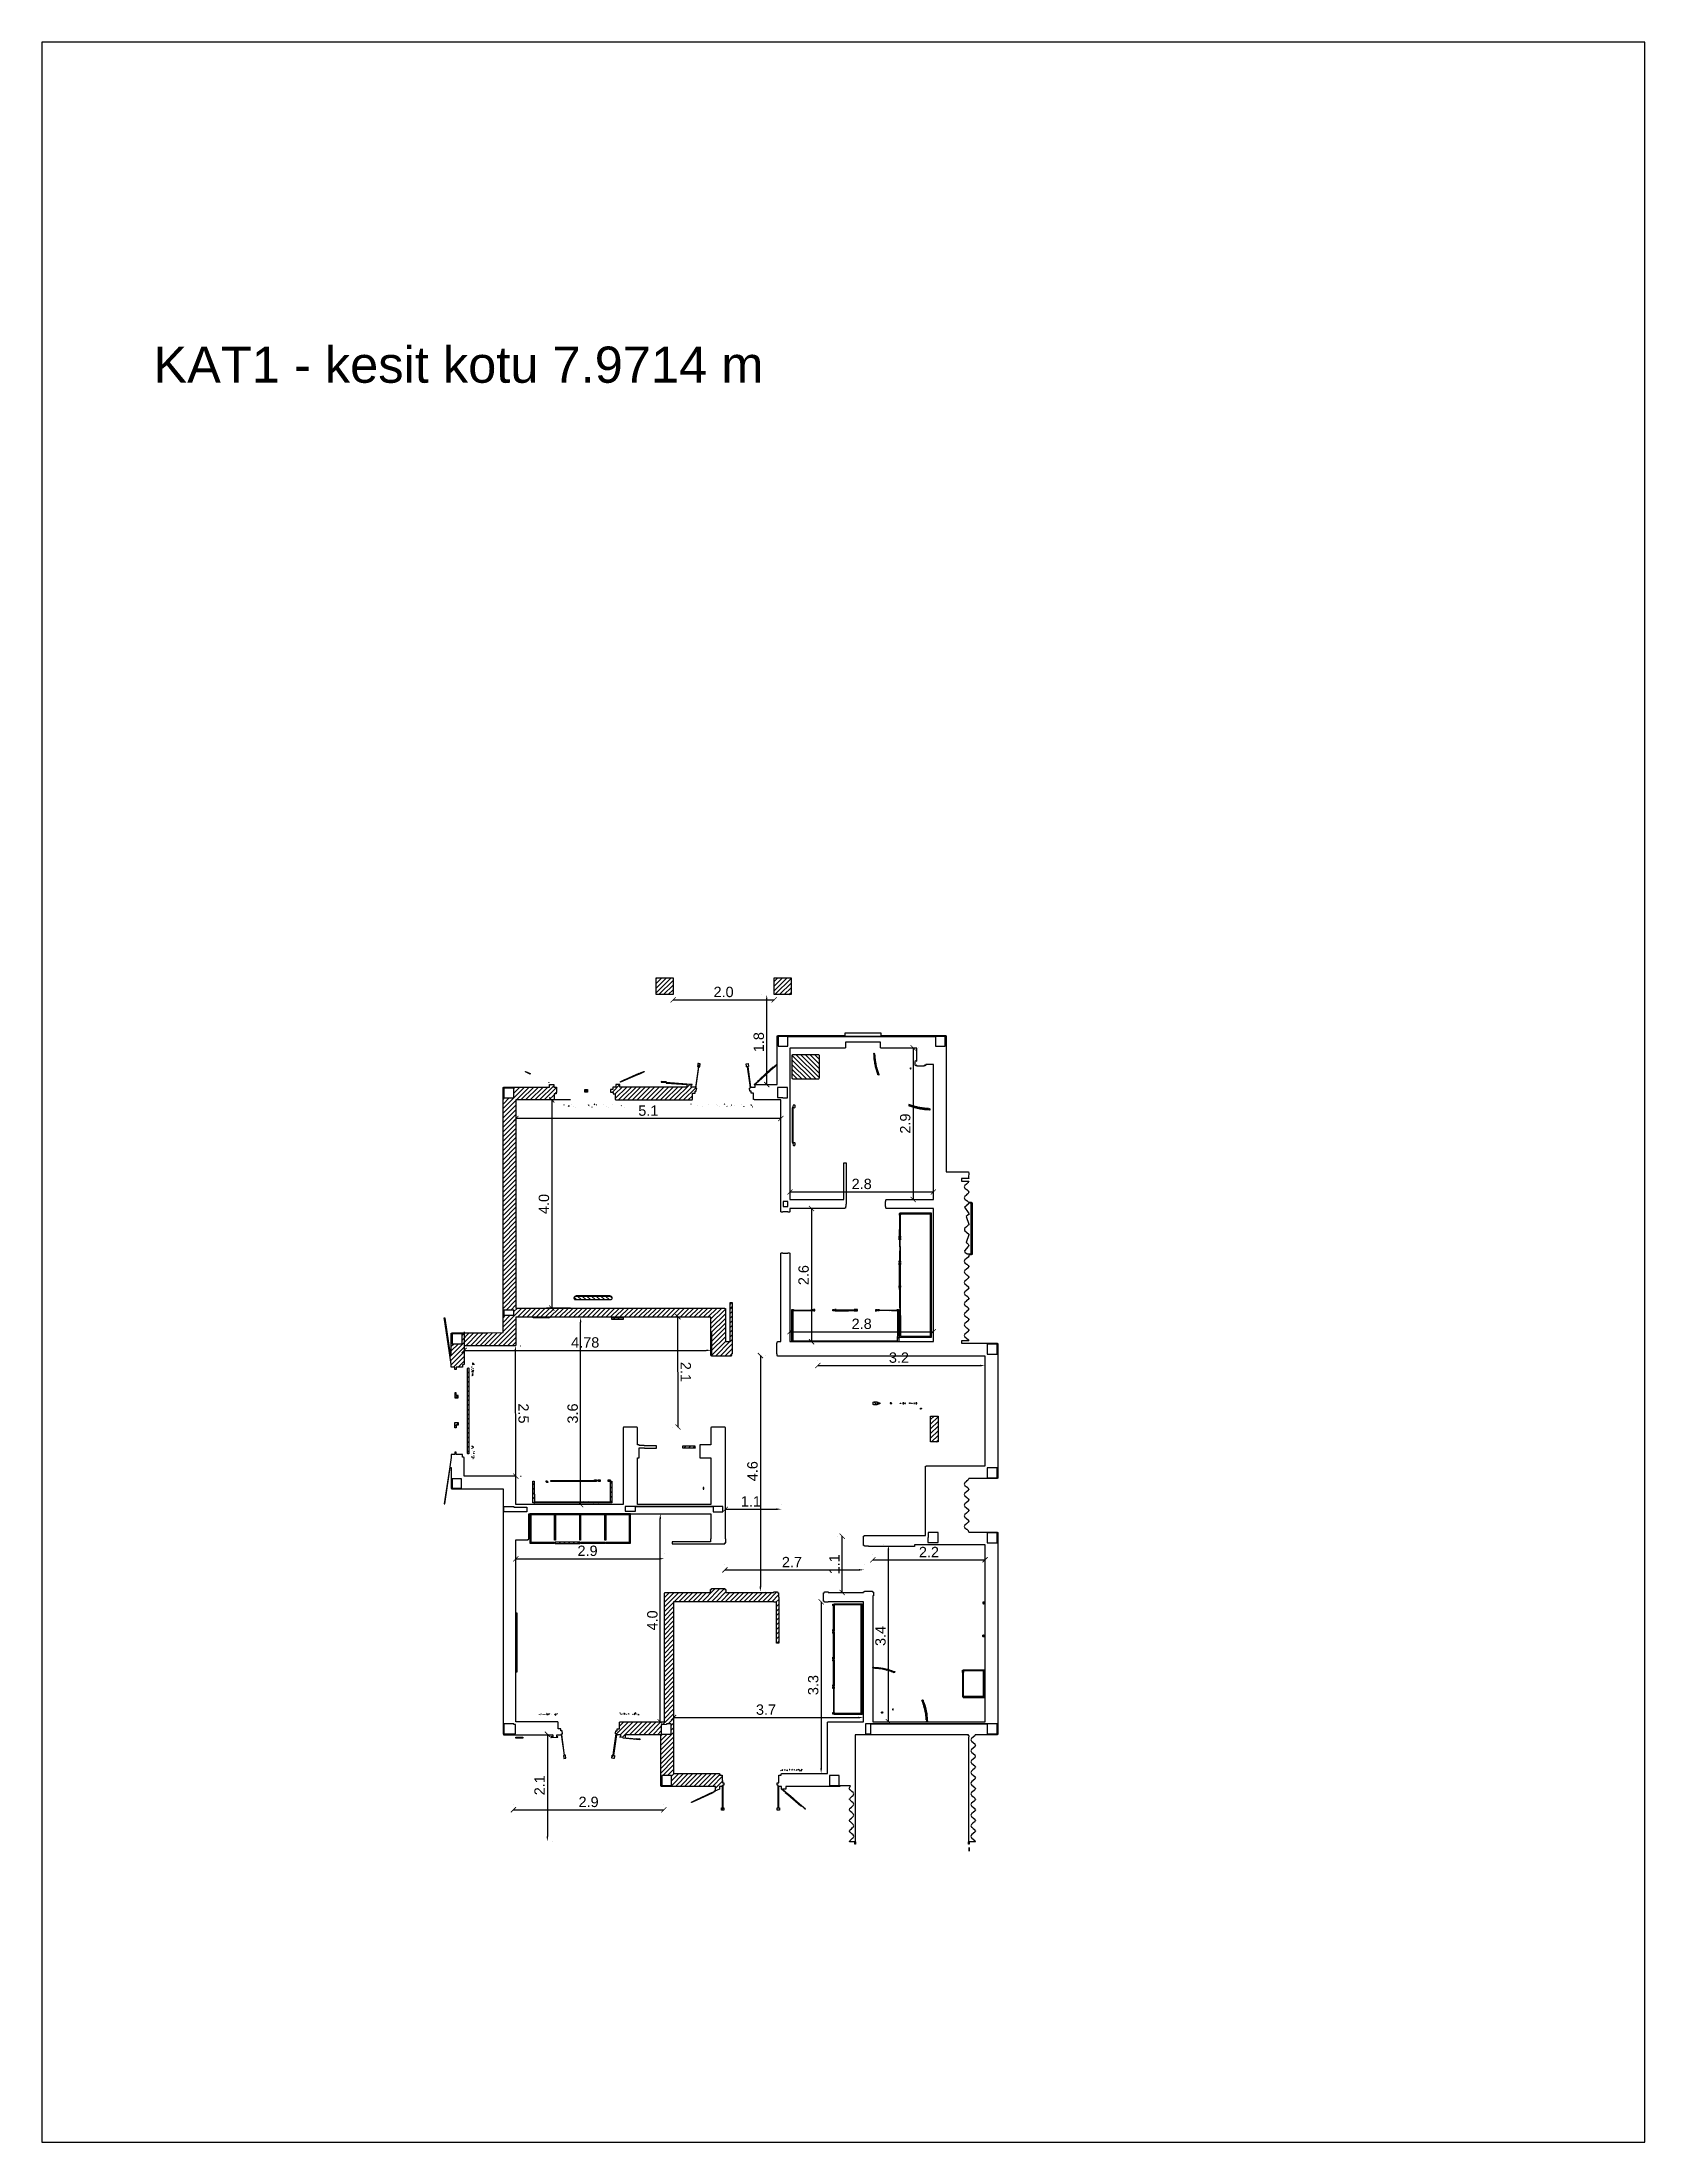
# Model space of a CAD drawing. Header units: metres. Extents: x -155 to -31, y -2 to 38.
# Drawn here: x -124.07 to -93.08, y -2.18 to 38.41 of the extents above; entities that cross this region are included whole.
import ezdxf

# ---------------------------------------------------------------- set-up
doc = ezdxf.new("R2010")
doc.units = ezdxf.units.M
doc.layers.add('Default', color=7, linetype='Continuous')
doc.layers.add('Layer 03$KAT1_DUVAR', color=7, linetype='Continuous')
for name, color, linetype, true_color in [('DİMENSİONS', 1, 'Continuous', 0xff0000), ('Layer 03$KAT1_DONATI', 8, 'Continuous', 0x808080), ('Layer 03$KAT1_MOBILYA', 9, 'Continuous', 0xc0c0c0), ('Layer 03$KAT1_NOT', 1, 'Continuous', 0xff0000)]:
    doc.layers.add(name, color=color, linetype=linetype, true_color=true_color)
doc.styles.add('Default', font='arial.ttf')
doc.dimstyles.new('Default', dxfattribs={"dimscale": 2, "dimtxt": 0.1, "dimasz": 0.1, "dimexe": 0.05, "dimexo": 0.05, "dimgap": 0.025, "dimtad": 1, "dimtoh": 1, "dimzin": 1, "dimdsep": 46, "dimtxsty": 'Default', "dimcen": 0.05, "dimazin": 1, "dimtfac": 1, "dimtdec": 4, "dimtix": 1, "dimtofl": 0, "dimtmove": 1, "dimatfit": 3, "dimfxl": 0.1, "dimtolj": 1, "dimtzin": 1, "dimarcsym": 0})
pattern_1 = [(45, (-109.91591, 9.92203), (-0.04490128, 0.04490128), [])]
pattern_2 = [(135, (-109.91591, 9.92203), (-0.04490128, -0.04490128), [])]

msp = doc.modelspace()

# ---------------------------------------------------------------- texts
at = {"layer": 'Layer 03$KAT1_NOT', "insert": (-121.916, 31.815, 0.555), "char_height": 0.7, "width": 24.73587, "attachment_point": 7, "style": 'Default'}
msp.add_mtext('KAT1 - kesit kotu 7.9714 m', dxfattribs=at)

# ---------------------------------------------------------------- blocks, each defined once
blk = doc.blocks.new('_ArchTick')
at = {"color": 0, "linetype": 'ByBlock', "const_width": 0.15}
blk.add_lwpolyline([(-0.5, -0.5), (0.5, 0.5)], dxfattribs=at)
blk = doc.blocks.new('*D16')
at = {"layer": 'Defpoints', "color": 0}
for p in [(-110.059, 19.996), (-110.059, 19.996), (-110.059, 18.259)]:
    blk.add_point(p, dxfattribs=at)
at = {"layer": 'DİMENSİONS', "color": 0, "lineweight": -2}
for p, q in [((-110.159, 19.996), (-110.159, 19.996)), ((-110.059, 18.259), (-110.059, 19.896)), ((-110.159, 18.259), (-110.159, 18.259))]:
    blk.add_line(p, q, dxfattribs=at)
at = {"layer": 'DİMENSİONS', "color": 0}
blk.add_solid([(-110.043, 19.896), (-110.076, 19.896), (-110.059, 19.996)], dxfattribs=at)
at = {"layer": 'DİMENSİONS', "color": 0, "lineweight": -2, "xscale": 0.1, "yscale": 0.1, "zscale": 0.1, "rotation": 270}
blk.add_blockref('_ArchTick', (-110.059, 18.259), dxfattribs=at)
at = {"layer": 'DİMENSİONS', "color": 0, "insert": (-110.212, 19.078), "char_height": 0.2, "attachment_point": 5, "rotation": 90, "style": 'Default'}
blk.add_mtext('\\A1;1.8', dxfattribs=at)
blk = doc.blocks.new('*D25')
at = {"layer": 'Defpoints', "color": 0}
for p in [(-114.909, 9.092), (-112.037, 9.092), (-112.037, 9.092)]:
    blk.add_point(p, dxfattribs=at)
at = {"layer": 'DİMENSİONS', "color": 0, "lineweight": -2}
for p, q in [((-114.909, 9.192), (-114.909, 9.192)), ((-114.909, 9.092), (-112.137, 9.092)), ((-112.037, 9.192), (-112.037, 9.192))]:
    blk.add_line(p, q, dxfattribs=at)
at = {"layer": 'DİMENSİONS', "color": 0}
blk.add_solid([(-112.137, 9.075), (-112.137, 9.109), (-112.037, 9.092)], dxfattribs=at)
at = {"layer": 'DİMENSİONS', "color": 0, "lineweight": -2, "xscale": 0.1, "yscale": 0.1, "zscale": 0.1, "rotation": 180}
blk.add_blockref('_ArchTick', (-114.909, 9.092), dxfattribs=at)
at = {"layer": 'DİMENSİONS', "color": 0, "insert": (-113.523, 9.244), "char_height": 0.2, "attachment_point": 5, "style": 'Default'}
blk.add_mtext('\\A1;2.9', dxfattribs=at)
blk = doc.blocks.new('*D26')
at = {"layer": 'Defpoints', "color": 0}
for p in [(-112.117, 9.96), (-112.117, 9.96), (-112.117, 5.938)]:
    blk.add_point(p, dxfattribs=at)
at = {"layer": 'DİMENSİONS', "color": 0, "lineweight": -2}
for p, q in [((-112.217, 9.96), (-112.217, 9.96)), ((-112.117, 5.938), (-112.117, 9.86)), ((-112.217, 5.938), (-112.217, 5.938))]:
    blk.add_line(p, q, dxfattribs=at)
at = {"layer": 'DİMENSİONS', "color": 0}
blk.add_solid([(-112.1, 9.86), (-112.134, 9.86), (-112.117, 9.96)], dxfattribs=at)
at = {"layer": 'DİMENSİONS', "color": 0, "lineweight": -2, "xscale": 0.1, "yscale": 0.1, "zscale": 0.1, "rotation": 270}
blk.add_blockref('_ArchTick', (-112.117, 5.938), dxfattribs=at)
at = {"layer": 'DİMENSİONS', "color": 0, "insert": (-112.269, 7.899), "char_height": 0.2, "attachment_point": 5, "rotation": 90, "style": 'Default'}
blk.add_mtext('\\A1;4.0', dxfattribs=at)
blk = doc.blocks.new('*D27')
at = {"layer": 'Defpoints', "color": 0}
for p in [(-109.007, 8.26), (-109.007, 4.938), (-109.007, 4.938)]:
    blk.add_point(p, dxfattribs=at)
at = {"layer": 'DİMENSİONS', "color": 0, "lineweight": -2}
for p, q in [((-109.007, 8.26), (-109.007, 5.038)), ((-108.907, 8.26), (-108.907, 8.26)), ((-108.907, 4.938), (-108.907, 4.938))]:
    blk.add_line(p, q, dxfattribs=at)
at = {"layer": 'DİMENSİONS', "color": 0}
blk.add_solid([(-109.023, 5.038), (-108.99, 5.038), (-109.007, 4.938)], dxfattribs=at)
at = {"layer": 'DİMENSİONS', "color": 0, "lineweight": -2, "xscale": 0.1, "yscale": 0.1, "zscale": 0.1, "rotation": 90}
blk.add_blockref('_ArchTick', (-109.007, 8.26), dxfattribs=at)
at = {"layer": 'DİMENSİONS', "color": 0, "insert": (-109.159, 6.649), "char_height": 0.2, "attachment_point": 5, "rotation": 90, "style": 'Default'}
blk.add_mtext('\\A1;3.3', dxfattribs=at)
blk = doc.blocks.new('*D28')
at = {"layer": 'Defpoints', "color": 0}
for p in [(-107.707, 9.358), (-107.707, 9.358), (-107.707, 5.941)]:
    blk.add_point(p, dxfattribs=at)
at = {"layer": 'DİMENSİONS', "color": 0, "lineweight": -2}
for p, q in [((-107.807, 9.358), (-107.807, 9.358)), ((-107.707, 5.941), (-107.707, 9.258)), ((-107.807, 5.941), (-107.807, 5.941))]:
    blk.add_line(p, q, dxfattribs=at)
at = {"layer": 'DİMENSİONS', "color": 0}
blk.add_solid([(-107.69, 9.258), (-107.724, 9.258), (-107.707, 9.358)], dxfattribs=at)
at = {"layer": 'DİMENSİONS', "color": 0, "lineweight": -2, "xscale": 0.1, "yscale": 0.1, "zscale": 0.1, "rotation": 270}
blk.add_blockref('_ArchTick', (-107.707, 5.941), dxfattribs=at)
at = {"layer": 'DİMENSİONS', "color": 0, "insert": (-107.859, 7.599), "char_height": 0.2, "attachment_point": 5, "rotation": 90, "style": 'Default'}
blk.add_mtext('\\A1;3.4', dxfattribs=at)
blk = doc.blocks.new('*D29')
at = {"layer": 'Defpoints', "color": 0}
for p in [(-108.007, 9.071), (-105.839, 9.071), (-105.839, 9.071)]:
    blk.add_point(p, dxfattribs=at)
at = {"layer": 'DİMENSİONS', "color": 0, "lineweight": -2}
for p, q in [((-108.007, 9.171), (-108.007, 9.171)), ((-108.007, 9.071), (-105.839, 9.071)), ((-105.839, 9.171), (-105.839, 9.171))]:
    blk.add_line(p, q, dxfattribs=at)
at = {"layer": 'DİMENSİONS', "color": 0, "lineweight": -2, "xscale": 0.1, "yscale": 0.1, "zscale": 0.1, "rotation": 180}
blk.add_blockref('_ArchTick', (-108.007, 9.071), dxfattribs=at)
at = {"layer": 'DİMENSİONS', "color": 0, "lineweight": -2, "xscale": 0.1, "yscale": 0.1, "zscale": 0.1}
blk.add_blockref('_ArchTick', (-105.839, 9.071), dxfattribs=at)
at = {"layer": 'DİMENSİONS', "color": 0, "insert": (-106.923, 9.221), "char_height": 0.2, "attachment_point": 5, "style": 'Default'}
blk.add_mtext('\\A1;2.2', dxfattribs=at)
blk = doc.blocks.new('*D30')
at = {"layer": 'Defpoints', "color": 0}
for p in [(-109.07, 12.826), (-105.837, 12.826), (-105.837, 12.826)]:
    blk.add_point(p, dxfattribs=at)
at = {"layer": 'DİMENSİONS', "color": 0, "lineweight": -2}
for p, q in [((-109.07, 12.926), (-109.07, 12.926)), ((-109.07, 12.826), (-105.937, 12.826)), ((-105.837, 12.926), (-105.837, 12.926))]:
    blk.add_line(p, q, dxfattribs=at)
at = {"layer": 'DİMENSİONS', "color": 0}
blk.add_solid([(-105.937, 12.809), (-105.937, 12.842), (-105.837, 12.826)], dxfattribs=at)
at = {"layer": 'DİMENSİONS', "color": 0, "lineweight": -2, "xscale": 0.1, "yscale": 0.1, "zscale": 0.1, "rotation": 180}
blk.add_blockref('_ArchTick', (-109.07, 12.826), dxfattribs=at)
at = {"layer": 'DİMENSİONS', "color": 0, "insert": (-107.503, 12.978), "char_height": 0.2, "attachment_point": 5, "style": 'Default'}
blk.add_mtext('\\A1;3.2', dxfattribs=at)
blk = doc.blocks.new('*D31')
at = {"layer": 'Defpoints', "color": 0}
for p in [(-115.909, 13.575), (-111.128, 13.575), (-111.128, 13.12)]:
    blk.add_point(p, dxfattribs=at)
at = {"layer": 'DİMENSİONS', "color": 0, "lineweight": -2}
for p, q in [((-115.909, 13.475), (-115.909, 13.02)), ((-111.128, 13.475), (-111.128, 13.02)), ((-115.909, 13.12), (-111.228, 13.12))]:
    blk.add_line(p, q, dxfattribs=at)
at = {"layer": 'DİMENSİONS', "color": 0}
blk.add_solid([(-111.228, 13.104), (-111.228, 13.137), (-111.128, 13.12)], dxfattribs=at)
at = {"layer": 'DİMENSİONS', "color": 0, "lineweight": -2, "xscale": 0.1, "yscale": 0.1, "zscale": 0.1, "rotation": 180}
blk.add_blockref('_ArchTick', (-115.909, 13.12), dxfattribs=at)
at = {"layer": 'DİMENSİONS', "color": 0, "insert": (-113.568, 13.272), "char_height": 0.2, "attachment_point": 5, "style": 'Default'}
blk.add_mtext('\\A1;4.78', dxfattribs=at)
blk = doc.blocks.new('*D53')
at = {"layer": 'Defpoints', "color": 0}
for p in [(-110.182, 13.019), (-110.182, 8.45), (-110.182, 8.45)]:
    blk.add_point(p, dxfattribs=at)
at = {"layer": 'DİMENSİONS', "color": 0, "lineweight": -2}
for p, q in [((-110.182, 13.019), (-110.182, 8.55)), ((-110.082, 13.019), (-110.082, 13.019)), ((-110.082, 8.45), (-110.082, 8.45))]:
    blk.add_line(p, q, dxfattribs=at)
at = {"layer": 'DİMENSİONS', "color": 0}
blk.add_solid([(-110.199, 8.55), (-110.165, 8.55), (-110.182, 8.45)], dxfattribs=at)
at = {"layer": 'DİMENSİONS', "color": 0, "lineweight": -2, "xscale": 0.1, "yscale": 0.1, "zscale": 0.1, "rotation": 90}
blk.add_blockref('_ArchTick', (-110.182, 13.019), dxfattribs=at)
at = {"layer": 'DİMENSİONS', "color": 0, "insert": (-110.334, 10.784), "char_height": 0.2, "attachment_point": 5, "rotation": 90, "style": 'Default'}
blk.add_mtext('\\A1;4.6', dxfattribs=at)
blk = doc.blocks.new('*D54')
at = {"layer": 'Defpoints', "color": 0}
for p in [(-110.859, 10.049), (-109.771, 10.049), (-109.771, 10.049)]:
    blk.add_point(p, dxfattribs=at)
at = {"layer": 'DİMENSİONS', "color": 0, "lineweight": -2}
for p, q in [((-110.859, 10.149), (-110.859, 10.149)), ((-109.771, 10.149), (-109.771, 10.149)), ((-110.859, 10.049), (-109.871, 10.049))]:
    blk.add_line(p, q, dxfattribs=at)
at = {"layer": 'DİMENSİONS', "color": 0}
blk.add_solid([(-109.871, 10.033), (-109.871, 10.066), (-109.771, 10.049)], dxfattribs=at)
at = {"layer": 'DİMENSİONS', "color": 0, "lineweight": -2, "xscale": 0.1, "yscale": 0.1, "zscale": 0.1, "rotation": 180}
blk.add_blockref('_ArchTick', (-110.859, 10.049), dxfattribs=at)
at = {"layer": 'DİMENSİONS', "color": 0, "insert": (-110.365, 10.2), "char_height": 0.2, "attachment_point": 5, "style": 'Default'}
blk.add_mtext('\\A1;1.1', dxfattribs=at)
blk = doc.blocks.new('*D55')
at = {"layer": 'Defpoints', "color": 0}
for p in [(-113.657, 13.76), (-113.657, 13.76), (-113.657, 10.138)]:
    blk.add_point(p, dxfattribs=at)
at = {"layer": 'DİMENSİONS', "color": 0, "lineweight": -2}
for p, q in [((-113.757, 13.76), (-113.757, 13.76)), ((-113.657, 10.138), (-113.657, 13.66)), ((-113.757, 10.138), (-113.757, 10.138))]:
    blk.add_line(p, q, dxfattribs=at)
at = {"layer": 'DİMENSİONS', "color": 0}
blk.add_solid([(-113.64, 13.66), (-113.673, 13.66), (-113.657, 13.76)], dxfattribs=at)
at = {"layer": 'DİMENSİONS', "color": 0, "lineweight": -2, "xscale": 0.1, "yscale": 0.1, "zscale": 0.1, "rotation": 270}
blk.add_blockref('_ArchTick', (-113.657, 10.138), dxfattribs=at)
at = {"layer": 'DİMENSİONS', "color": 0, "insert": (-113.809, 11.899), "char_height": 0.2, "attachment_point": 5, "rotation": 90, "style": 'Default'}
blk.add_mtext('\\A1;3.6', dxfattribs=at)
blk = doc.blocks.new('*D56')
at = {"layer": 'Defpoints', "color": 0}
for p in [(-114.927, 13.21), (-114.918, 13.21), (-114.918, 10.688)]:
    blk.add_point(p, dxfattribs=at)
at = {"layer": 'DİMENSİONS', "color": 0, "lineweight": -2}
for p, q in [((-114.908, 10.688), (-114.917, 13.11)), ((-114.827, 13.21), (-114.818, 13.21)), ((-114.818, 10.688), (-114.808, 10.688))]:
    blk.add_line(p, q, dxfattribs=at)
at = {"layer": 'DİMENSİONS', "color": 0}
blk.add_solid([(-114.9, 13.11), (-114.934, 13.11), (-114.918, 13.21)], dxfattribs=at)
at = {"layer": 'DİMENSİONS', "color": 0, "lineweight": -2, "xscale": 0.1, "yscale": 0.1, "zscale": 0.1, "rotation": 270.2132306500869}
blk.add_blockref('_ArchTick', (-114.908, 10.688), dxfattribs=at)
at = {"layer": 'DİMENSİONS', "color": 0, "insert": (-114.761, 11.9), "char_height": 0.2, "attachment_point": 5, "rotation": 270.2132, "style": 'Default'}
blk.add_mtext('\\A1;2.5', dxfattribs=at)
blk = doc.blocks.new('*D57')
at = {"layer": 'Defpoints', "color": 0}
for p in [(-110.866, 8.877), (-108.178, 8.877), (-108.178, 8.877)]:
    blk.add_point(p, dxfattribs=at)
at = {"layer": 'DİMENSİONS', "color": 0, "lineweight": -2}
for p, q in [((-110.866, 8.977), (-110.866, 8.977)), ((-108.178, 8.977), (-108.178, 8.977)), ((-110.866, 8.877), (-108.278, 8.877))]:
    blk.add_line(p, q, dxfattribs=at)
at = {"layer": 'DİMENSİONS', "color": 0}
blk.add_solid([(-108.278, 8.86), (-108.278, 8.893), (-108.178, 8.877)], dxfattribs=at)
at = {"layer": 'DİMENSİONS', "color": 0, "lineweight": -2, "xscale": 0.1, "yscale": 0.1, "zscale": 0.1, "rotation": 180}
blk.add_blockref('_ArchTick', (-110.866, 8.877), dxfattribs=at)
at = {"layer": 'DİMENSİONS', "color": 0, "insert": (-109.572, 9.027), "char_height": 0.2, "attachment_point": 5, "style": 'Default'}
blk.add_mtext('\\A1;2.7', dxfattribs=at)
blk = doc.blocks.new('*D58')
at = {"layer": 'Defpoints', "color": 0}
for p in [(-111.859, 6.021), (-108.187, 6.021), (-108.187, 6.021)]:
    blk.add_point(p, dxfattribs=at)
at = {"layer": 'DİMENSİONS', "color": 0, "lineweight": -2}
for p, q in [((-111.859, 6.121), (-111.859, 6.121)), ((-108.187, 6.121), (-108.187, 6.121)), ((-111.859, 6.021), (-108.287, 6.021))]:
    blk.add_line(p, q, dxfattribs=at)
at = {"layer": 'DİMENSİONS', "color": 0}
blk.add_solid([(-108.287, 6.004), (-108.287, 6.037), (-108.187, 6.021)], dxfattribs=at)
at = {"layer": 'DİMENSİONS', "color": 0, "lineweight": -2, "xscale": 0.1, "yscale": 0.1, "zscale": 0.1, "rotation": 180}
blk.add_blockref('_ArchTick', (-111.859, 6.021), dxfattribs=at)
at = {"layer": 'DİMENSİONS', "color": 0, "insert": (-110.073, 6.173), "char_height": 0.2, "attachment_point": 5, "style": 'Default'}
blk.add_mtext('\\A1;3.7', dxfattribs=at)
blk = doc.blocks.new('*D59')
at = {"layer": 'Defpoints', "color": 0}
for p in [(-114.3, 5.699), (-114.3, 3.627), (-114.3, 3.627)]:
    blk.add_point(p, dxfattribs=at)
at = {"layer": 'DİMENSİONS', "color": 0, "lineweight": -2}
for p, q in [((-114.3, 5.699), (-114.3, 3.727)), ((-114.2, 5.699), (-114.2, 5.699)), ((-114.2, 3.627), (-114.2, 3.627))]:
    blk.add_line(p, q, dxfattribs=at)
at = {"layer": 'DİMENSİONS', "color": 0}
blk.add_solid([(-114.317, 3.727), (-114.283, 3.727), (-114.3, 3.627)], dxfattribs=at)
at = {"layer": 'DİMENSİONS', "color": 0, "lineweight": -2, "xscale": 0.1, "yscale": 0.1, "zscale": 0.1, "rotation": 90}
blk.add_blockref('_ArchTick', (-114.3, 5.699), dxfattribs=at)
at = {"layer": 'DİMENSİONS', "color": 0, "insert": (-114.45, 4.713), "char_height": 0.2, "attachment_point": 5, "rotation": 90, "style": 'Default'}
blk.add_mtext('\\A1;2.1', dxfattribs=at)
blk = doc.blocks.new('*D65')
at = {"layer": 'Defpoints', "color": 0}
for p in [(-111.869, 19.895), (-109.917, 19.895), (-109.917, 19.895)]:
    blk.add_point(p, dxfattribs=at)
at = {"layer": 'DİMENSİONS', "color": 0, "lineweight": -2}
for p, q in [((-111.869, 19.995), (-111.869, 19.995)), ((-111.869, 19.895), (-109.917, 19.895)), ((-109.917, 19.995), (-109.917, 19.995))]:
    blk.add_line(p, q, dxfattribs=at)
at = {"layer": 'DİMENSİONS', "color": 0, "lineweight": -2, "xscale": 0.1, "yscale": 0.1, "zscale": 0.1, "rotation": 180}
blk.add_blockref('_ArchTick', (-111.869, 19.895), dxfattribs=at)
at = {"layer": 'DİMENSİONS', "color": 0, "lineweight": -2, "xscale": 0.1, "yscale": 0.1, "zscale": 0.1}
blk.add_blockref('_ArchTick', (-109.917, 19.895), dxfattribs=at)
at = {"layer": 'DİMENSİONS', "color": 0, "insert": (-110.893, 20.047), "char_height": 0.2, "attachment_point": 5, "style": 'Default'}
blk.add_mtext('\\A1;2.0', dxfattribs=at)
blk = doc.blocks.new('*D66')
at = {"layer": 'Defpoints', "color": 0}
for p in [(-109.609, 13.48), (-106.837, 13.48), (-106.837, 13.48)]:
    blk.add_point(p, dxfattribs=at)
at = {"layer": 'DİMENSİONS', "color": 0, "lineweight": -2}
for p, q in [((-109.609, 13.58), (-109.609, 13.58)), ((-109.609, 13.48), (-106.837, 13.48)), ((-106.837, 13.58), (-106.837, 13.58))]:
    blk.add_line(p, q, dxfattribs=at)
at = {"layer": 'DİMENSİONS', "color": 0, "lineweight": -2, "xscale": 0.1, "yscale": 0.1, "zscale": 0.1, "rotation": 180}
blk.add_blockref('_ArchTick', (-109.609, 13.48), dxfattribs=at)
at = {"layer": 'DİMENSİONS', "color": 0, "lineweight": -2, "xscale": 0.1, "yscale": 0.1, "zscale": 0.1}
blk.add_blockref('_ArchTick', (-106.837, 13.48), dxfattribs=at)
at = {"layer": 'DİMENSİONS', "color": 0, "insert": (-108.223, 13.632), "char_height": 0.2, "attachment_point": 5, "style": 'Default'}
blk.add_mtext('\\A1;2.8', dxfattribs=at)
blk = doc.blocks.new('*D67')
at = {"layer": 'Defpoints', "color": 0}
for p in [(-109.191, 15.86), (-109.193, 13.288), (-109.191, 13.288)]:
    blk.add_point(p, dxfattribs=at)
at = {"layer": 'DİMENSİONS', "color": 0, "lineweight": -2}
for p, q in [((-109.291, 15.86), (-109.293, 15.86)), ((-109.193, 15.86), (-109.193, 13.288)), ((-109.291, 13.288), (-109.293, 13.288))]:
    blk.add_line(p, q, dxfattribs=at)
at = {"layer": 'DİMENSİONS', "color": 0, "lineweight": -2, "xscale": 0.1, "yscale": 0.1, "zscale": 0.1}
for p, rotation in [((-109.193, 15.86), 90), ((-109.193, 13.288), 270)]:
    blk.add_blockref('_ArchTick', p, dxfattribs=dict(at, rotation=rotation))
at = {"layer": 'DİMENSİONS', "color": 0, "insert": (-109.345, 14.574), "char_height": 0.2, "attachment_point": 5, "rotation": 90, "style": 'Default'}
blk.add_mtext('\\A1;2.6', dxfattribs=at)
blk = doc.blocks.new('*D68')
at = {"layer": 'Defpoints', "color": 0}
for p in [(-109.609, 16.183), (-106.837, 16.183), (-106.837, 16.183)]:
    blk.add_point(p, dxfattribs=at)
at = {"layer": 'DİMENSİONS', "color": 0, "lineweight": -2}
for p, q in [((-109.609, 16.283), (-109.609, 16.283)), ((-106.837, 16.283), (-106.837, 16.283)), ((-109.609, 16.183), (-106.837, 16.183))]:
    blk.add_line(p, q, dxfattribs=at)
at = {"layer": 'DİMENSİONS', "color": 0, "lineweight": -2, "xscale": 0.1, "yscale": 0.1, "zscale": 0.1, "rotation": 180}
blk.add_blockref('_ArchTick', (-109.609, 16.183), dxfattribs=at)
at = {"layer": 'DİMENSİONS', "color": 0, "lineweight": -2, "xscale": 0.1, "yscale": 0.1, "zscale": 0.1}
blk.add_blockref('_ArchTick', (-106.837, 16.183), dxfattribs=at)
at = {"layer": 'DİMENSİONS', "color": 0, "insert": (-108.223, 16.336), "char_height": 0.2, "attachment_point": 5, "style": 'Default'}
blk.add_mtext('\\A1;2.8', dxfattribs=at)
blk = doc.blocks.new('*D69')
at = {"layer": 'Defpoints', "color": 0}
for p in [(-107.228, 18.969), (-107.228, 16.038), (-107.228, 16.038)]:
    blk.add_point(p, dxfattribs=at)
at = {"layer": 'DİMENSİONS', "color": 0, "lineweight": -2}
for p, q in [((-107.228, 18.969), (-107.228, 16.038)), ((-107.128, 18.969), (-107.128, 18.969)), ((-107.128, 16.038), (-107.128, 16.038))]:
    blk.add_line(p, q, dxfattribs=at)
at = {"layer": 'DİMENSİONS', "color": 0, "lineweight": -2, "xscale": 0.1, "yscale": 0.1, "zscale": 0.1}
for p, rotation in [((-107.228, 18.969), 90), ((-107.228, 16.038), 270)]:
    blk.add_blockref('_ArchTick', p, dxfattribs=dict(at, rotation=rotation))
at = {"layer": 'DİMENSİONS', "color": 0, "insert": (-107.38, 17.504), "char_height": 0.2, "attachment_point": 5, "rotation": 90, "style": 'Default'}
blk.add_mtext('\\A1;2.9', dxfattribs=at)
blk = doc.blocks.new('*D70')
at = {"layer": 'Defpoints', "color": 0}
for p in [(-114.909, 17.601), (-114.909, 17.601), (-109.787, 17.601)]:
    blk.add_point(p, dxfattribs=at)
at = {"layer": 'DİMENSİONS', "color": 0, "lineweight": -2}
for p, q in [((-109.787, 17.601), (-114.909, 17.601)), ((-114.909, 17.501), (-114.909, 17.501)), ((-109.787, 17.501), (-109.787, 17.501))]:
    blk.add_line(p, q, dxfattribs=at)
at = {"layer": 'DİMENSİONS', "color": 0, "lineweight": -2, "xscale": 0.1, "yscale": 0.1, "zscale": 0.1, "rotation": 180}
blk.add_blockref('_ArchTick', (-114.909, 17.601), dxfattribs=at)
at = {"layer": 'DİMENSİONS', "color": 0, "lineweight": -2, "xscale": 0.1, "yscale": 0.1, "zscale": 0.1}
blk.add_blockref('_ArchTick', (-109.787, 17.601), dxfattribs=at)
at = {"layer": 'DİMENSİONS', "color": 0, "insert": (-112.348, 17.753), "char_height": 0.2, "attachment_point": 5, "style": 'Default'}
blk.add_mtext('\\A1;5.1', dxfattribs=at)
blk = doc.blocks.new('*D71')
at = {"layer": 'Defpoints', "color": 0}
for p in [(-113.752, 17.96), (-114.214, 13.938), (-113.752, 13.938)]:
    blk.add_point(p, dxfattribs=at)
at = {"layer": 'DİMENSİONS', "color": 0, "lineweight": -2}
for p, q in [((-113.852, 17.96), (-114.314, 17.96)), ((-114.214, 17.96), (-114.214, 13.938)), ((-113.852, 13.938), (-114.314, 13.938))]:
    blk.add_line(p, q, dxfattribs=at)
at = {"layer": 'DİMENSİONS', "color": 0, "lineweight": -2, "xscale": 0.1, "yscale": 0.1, "zscale": 0.1}
for p, rotation in [((-114.214, 17.96), 90), ((-114.214, 13.938), 270)]:
    blk.add_blockref('_ArchTick', p, dxfattribs=dict(at, rotation=rotation))
at = {"layer": 'DİMENSİONS', "color": 0, "insert": (-114.366, 15.949), "char_height": 0.2, "attachment_point": 5, "rotation": 90, "style": 'Default'}
blk.add_mtext('\\A1;4.0', dxfattribs=at)
blk = doc.blocks.new('*D72')
at = {"layer": 'Defpoints', "color": 0}
for p in [(-111.775, 13.769), (-111.775, 13.769), (-111.774, 11.638)]:
    blk.add_point(p, dxfattribs=at)
at = {"layer": 'DİMENSİONS', "color": 0, "lineweight": -2}
for p, q in [((-111.875, 13.769), (-111.875, 13.769)), ((-111.774, 11.638), (-111.775, 13.769)), ((-111.874, 11.638), (-111.874, 11.638))]:
    blk.add_line(p, q, dxfattribs=at)
at = {"layer": 'DİMENSİONS', "color": 0, "lineweight": -2, "xscale": 0.1, "yscale": 0.1, "zscale": 0.1}
for p, rotation in [((-111.775, 13.769), 90.0055664490245), ((-111.774, 11.638), 270.0055664490245)]:
    blk.add_blockref('_ArchTick', p, dxfattribs=dict(at, rotation=rotation))
at = {"layer": 'DİMENSİONS', "color": 0, "insert": (-111.624, 12.704), "char_height": 0.2, "attachment_point": 5, "rotation": 270.0056, "style": 'Default'}
blk.add_mtext('\\A1;2.1', dxfattribs=at)
blk = doc.blocks.new('*D76')
at = {"layer": 'Defpoints', "color": 0}
for p in [(-108.599, 9.526), (-108.599, 9.526), (-108.599, 8.438)]:
    blk.add_point(p, dxfattribs=at)
at = {"layer": 'DİMENSİONS', "color": 0, "lineweight": -2}
for p, q in [((-108.699, 9.526), (-108.699, 9.526)), ((-108.599, 8.438), (-108.599, 9.526)), ((-108.699, 8.438), (-108.699, 8.438))]:
    blk.add_line(p, q, dxfattribs=at)
at = {"layer": 'DİMENSİONS', "color": 0, "lineweight": -2, "xscale": 0.1, "yscale": 0.1, "zscale": 0.1}
for p, rotation in [((-108.599, 9.526), 90), ((-108.599, 8.438), 270)]:
    blk.add_blockref('_ArchTick', p, dxfattribs=dict(at, rotation=rotation))
at = {"layer": 'DİMENSİONS', "color": 0, "insert": (-108.75, 8.982), "char_height": 0.2, "attachment_point": 5, "rotation": 90, "style": 'Default'}
blk.add_mtext('\\A1;1.1', dxfattribs=at)
blk = doc.blocks.new('*D77')
at = {"layer": 'Defpoints', "color": 0}
for p in [(-114.958, 4.238), (-112.048, 4.238), (-112.048, 4.238)]:
    blk.add_point(p, dxfattribs=at)
at = {"layer": 'DİMENSİONS', "color": 0, "lineweight": -2}
for p, q in [((-114.958, 4.338), (-114.958, 4.338)), ((-114.958, 4.238), (-112.048, 4.238)), ((-112.048, 4.338), (-112.048, 4.338))]:
    blk.add_line(p, q, dxfattribs=at)
at = {"layer": 'DİMENSİONS', "color": 0, "lineweight": -2, "xscale": 0.1, "yscale": 0.1, "zscale": 0.1, "rotation": 180}
blk.add_blockref('_ArchTick', (-114.958, 4.238), dxfattribs=at)
at = {"layer": 'DİMENSİONS', "color": 0, "lineweight": -2, "xscale": 0.1, "yscale": 0.1, "zscale": 0.1}
blk.add_blockref('_ArchTick', (-112.048, 4.238), dxfattribs=at)
at = {"layer": 'DİMENSİONS', "color": 0, "insert": (-113.503, 4.39), "char_height": 0.2, "attachment_point": 5, "style": 'Default'}
blk.add_mtext('\\A1;2.9', dxfattribs=at)

# ---------------------------------------------------------------- dimensions: what is measured, and where the dimension line sits
at = {"layer": 'DİMENSİONS'}
for base, p1, p2, text, override, picture, middle in [((-109.917, 19.895, 0.555), (-111.869, 19.895, 0.555), (-109.917, 19.895, 0.555), '2.0', {"dimscale": 2, "dimasz": 0.05, "dimtih": 0, "dimtoh": 0, "dimdec": 1, "dimlfac": 1, "dimblk": 'ArchTick', "dimsah": 0}, '*D65', (-110.893, 20.047, 0.555)), ((-106.837, 16.183, 0.555), (-109.609, 16.183, 0.555), (-106.837, 16.183, 0.555), '2.8', {"dimscale": 2, "dimasz": 0.05, "dimtih": 0, "dimtoh": 0, "dimdec": 1, "dimlfac": 1, "dimblk": 'ArchTick', "dimsah": 0}, '*D68', (-108.223, 16.336, 0.555)), ((-111.128, 13.12, 0.555), (-115.909, 13.575, 0.555), (-111.128, 13.575, 0.555), '4.78', {"dimscale": 2, "dimasz": 0.05, "dimtih": 0, "dimtoh": 0, "dimlfac": 1, "dimblk1": 'ArchTick', "dimsah": 1}, '*D31', (-113.568, 13.272, 0.555)), ((-106.837, 13.48, 0.555), (-109.609, 13.48, 0.555), (-106.837, 13.48, 0.555), '2.8', {"dimscale": 2, "dimasz": 0.05, "dimtih": 0, "dimtoh": 0, "dimdec": 1, "dimlfac": 1, "dimblk": 'ArchTick', "dimsah": 0}, '*D66', (-108.223, 13.632, 0.555)), ((-105.837, 12.826, 0.555), (-109.07, 12.826, 0.555), (-105.837, 12.826, 0.555), '3.2', {"dimscale": 2, "dimasz": 0.05, "dimtih": 0, "dimtoh": 0, "dimdec": 1, "dimlfac": 1, "dimblk1": 'ArchTick', "dimsah": 1}, '*D30', (-107.503, 12.978, 0.555)), ((-109.771, 10.049, 0.555), (-110.859, 10.049, 0.555), (-109.771, 10.049, 0.555), '1.1', {"dimscale": 2, "dimasz": 0.05, "dimtih": 0, "dimtoh": 0, "dimdec": 1, "dimlfac": 1, "dimblk1": 'ArchTick', "dimsah": 1}, '*D54', (-110.365, 10.2, 0.555)), ((-112.037, 9.092, 0.555), (-114.909, 9.092, 0.555), (-112.037, 9.092, 0.555), '2.9', {"dimscale": 2, "dimasz": 0.05, "dimtih": 0, "dimtoh": 0, "dimdec": 1, "dimlfac": 1, "dimblk1": 'ArchTick', "dimsah": 1}, '*D25', (-113.523, 9.244, 0.555)), ((-105.839, 9.071, 0.555), (-108.007, 9.071, 0.555), (-105.839, 9.071, 0.555), '2.2', {"dimscale": 2, "dimasz": 0.05, "dimtih": 0, "dimtoh": 0, "dimdec": 1, "dimlfac": 1, "dimblk": 'ArchTick', "dimsah": 0}, '*D29', (-106.923, 9.221, 0.555)), ((-108.178, 8.877, 0.555), (-110.866, 8.877, 0.555), (-108.178, 8.877, 0.555), '2.7', {"dimscale": 2, "dimasz": 0.05, "dimtih": 0, "dimtoh": 0, "dimdec": 1, "dimlfac": 1, "dimblk1": 'ArchTick', "dimsah": 1}, '*D57', (-109.572, 9.027, 0.555)), ((-108.187, 6.021, 0.555), (-111.859, 6.021, 0.555), (-108.187, 6.021, 0.555), '3.7', {"dimscale": 2, "dimasz": 0.05, "dimtih": 0, "dimtoh": 0, "dimdec": 1, "dimlfac": 1, "dimblk1": 'ArchTick', "dimsah": 1}, '*D58', (-110.073, 6.173, 0.555)), ((-112.048, 4.238, 0.555), (-114.958, 4.238, 0.555), (-112.048, 4.238, 0.555), '2.9', {"dimscale": 2, "dimasz": 0.05, "dimtih": 0, "dimtoh": 0, "dimdec": 1, "dimlfac": 1, "dimblk": 'ArchTick', "dimsah": 0}, '*D77', (-113.503, 4.39, 0.555))]:
    dim = msp.add_linear_dim(base=base, p1=p1, p2=p2, text=text, dimstyle='Default', override=override, dxfattribs=at)
    dim.commit()
    dim.dimension.update_dxf_attribs({"geometry": picture, "text_midpoint": middle})
for base, p1, p2, angle, text, override, picture, middle in [((-110.059, 19.996, 0.555), (-110.059, 18.259, 0.555), (-110.059, 19.996, 0.555), 90, '1.8', {"dimscale": 2, "dimasz": 0.05, "dimtih": 0, "dimtoh": 0, "dimdec": 1, "dimlfac": 1, "dimblk1": 'ArchTick', "dimsah": 1}, '*D16', (-110.212, 19.078, 0.555)), ((-107.228, 16.038, 0.555), (-107.228, 18.969, 0.555), (-107.228, 16.038, 0.555), 270, '2.9', {"dimscale": 2, "dimasz": 0.05, "dimtih": 0, "dimtoh": 0, "dimdec": 1, "dimlfac": 1, "dimblk": 'ArchTick', "dimsah": 0}, '*D69', (-107.38, 17.504, 0.555)), ((-114.909, 17.601, 0.555), (-109.787, 17.601, 0.555), (-114.909, 17.601, 0.555), 180, '5.1', {"dimscale": 2, "dimasz": 0.05, "dimtih": 0, "dimtoh": 0, "dimdec": 1, "dimlfac": 1, "dimblk": 'ArchTick', "dimsah": 0}, '*D70', (-112.348, 17.753, 0.555)), ((-114.214, 13.938, 0.555), (-113.752, 17.96, 0.555), (-113.752, 13.938, 0.555), 270, '4.0', {"dimscale": 2, "dimasz": 0.05, "dimtih": 0, "dimtoh": 0, "dimdec": 1, "dimlfac": 1, "dimblk": 'ArchTick', "dimsah": 0}, '*D71', (-114.366, 15.949, 0.555)), ((-109.193, 13.288, 0.555), (-109.191, 15.86, 0.555), (-109.191, 13.288, 0.555), 270, '2.6', {"dimscale": 2, "dimasz": 0.05, "dimtih": 0, "dimtoh": 0, "dimdec": 1, "dimlfac": 1, "dimblk": 'ArchTick', "dimsah": 0}, '*D67', (-109.345, 14.574, 0.555)), ((-111.775, 13.769, 0.555), (-111.774, 11.638, 0.555), (-111.775, 13.769, 0.555), 90.0056, '2.1', {"dimscale": 2, "dimasz": 0.05, "dimtih": 0, "dimtoh": 0, "dimdec": 1, "dimlfac": 1, "dimblk": 'ArchTick', "dimsah": 0}, '*D72', (-111.624, 12.704, 0.555)), ((-113.657, 13.76, 0.555), (-113.657, 10.138, 0.555), (-113.657, 13.76, 0.555), 90, '3.6', {"dimscale": 2, "dimasz": 0.05, "dimtih": 0, "dimtoh": 0, "dimdec": 1, "dimlfac": 1, "dimblk1": 'ArchTick', "dimsah": 1}, '*D55', (-113.809, 11.899, 0.555)), ((-114.918, 13.21, 0.555), (-114.918, 10.688, 0.555), (-114.927, 13.21, 0.555), 90.2132, '2.5', {"dimscale": 2, "dimasz": 0.05, "dimtih": 0, "dimtoh": 0, "dimdec": 1, "dimlfac": 1, "dimblk1": 'ArchTick', "dimsah": 1}, '*D56', (-114.761, 11.9, 0.555)), ((-110.182, 8.45, 0.555), (-110.182, 13.019, 0.555), (-110.182, 8.45, 0.555), 270, '4.6', {"dimscale": 2, "dimasz": 0.05, "dimtih": 0, "dimtoh": 0, "dimdec": 1, "dimlfac": 1, "dimblk1": 'ArchTick', "dimsah": 1}, '*D53', (-110.334, 10.784, 0.555)), ((-112.117, 9.96, 0.555), (-112.117, 5.938, 0.555), (-112.117, 9.96, 0.555), 90, '4.0', {"dimscale": 2, "dimasz": 0.05, "dimtih": 0, "dimtoh": 0, "dimdec": 1, "dimlfac": 1, "dimblk1": 'ArchTick', "dimsah": 1}, '*D26', (-112.269, 7.899, 0.555)), ((-108.599, 9.526), (-108.599, 8.438), (-108.599, 9.526), 90, '1.1', {"dimscale": 2, "dimasz": 0.05, "dimtih": 0, "dimtoh": 0, "dimdec": 1, "dimlfac": 1, "dimblk": 'ArchTick', "dimsah": 0}, '*D76', (-108.75, 8.982)), ((-107.707, 9.358, 0.555), (-107.707, 5.941, 0.555), (-107.707, 9.358, 0.555), 90, '3.4', {"dimscale": 2, "dimasz": 0.05, "dimtih": 0, "dimtoh": 0, "dimdec": 1, "dimlfac": 1, "dimblk1": 'ArchTick', "dimsah": 1}, '*D28', (-107.859, 7.599, 0.555)), ((-109.007, 4.938, 0.555), (-109.007, 8.26, 0.555), (-109.007, 4.938, 0.555), 270, '3.3', {"dimscale": 2, "dimasz": 0.05, "dimtih": 0, "dimtoh": 0, "dimdec": 1, "dimlfac": 1, "dimblk1": 'ArchTick', "dimsah": 1}, '*D27', (-109.159, 6.649, 0.555)), ((-114.3, 3.627, 0.555), (-114.3, 5.699, 0.555), (-114.3, 3.627, 0.555), 270, '2.1', {"dimscale": 2, "dimasz": 0.05, "dimtih": 0, "dimtoh": 0, "dimdec": 1, "dimlfac": 1, "dimblk1": 'ArchTick', "dimsah": 1}, '*D59', (-114.45, 4.713, 0.555))]:
    dim = msp.add_linear_dim(base=base, p1=p1, p2=p2, angle=angle, text=text, dimstyle='Default', override=override, dxfattribs=at)
    dim.commit()
    dim.dimension.update_dxf_attribs({"geometry": picture, "text_midpoint": middle})

# ---------------------------------------------------------------- hatches: boundary and pattern name
at = {"layer": 'Layer 03$KAT1_DONATI'}
h = msp.add_hatch(dxfattribs=at)
h.set_pattern_fill('ANSI31', scale=0.02, angle=90, style=0, pattern_type=2)
h.set_pattern_definition(pattern_2)
h.paths.add_polyline_path([(-107.907, 12.088), (-107.906, 12.088), (-107.906, 12.106), (-107.906, 12.106), (-107.925, 12.106), (-107.925, 12.106), (-107.925, 12.088), (-107.925, 12.088)], flags=0)
h = msp.add_hatch(dxfattribs=at)
h.set_pattern_fill('ANSI31', scale=0.02, angle=90, style=0, pattern_type=2)
h.set_pattern_definition(pattern_2)
h.paths.add_polyline_path([(-107.898, 12.088), (-107.898, 12.1), (-107.898, 12.106), (-107.898, 12.106), (-107.89, 12.106), (-107.87, 12.106), (-107.87, 12.099), (-107.87, 12.088), (-107.89, 12.088)], flags=0)
h = msp.add_hatch(dxfattribs=at)
h.set_pattern_fill('ANSI31', scale=0.02, angle=90, style=0, pattern_type=2)
h.set_pattern_definition(pattern_2)
h.paths.add_polyline_path([(-107.662, 12.091), (-107.66, 12.091), (-107.66, 12.101), (-107.66, 12.103), (-107.669, 12.103), (-107.671, 12.103), (-107.671, 12.093), (-107.671, 12.091)], flags=0)
h = msp.add_hatch(dxfattribs=at)
h.set_pattern_fill('ANSI31', scale=0.02, angle=90, style=0, pattern_type=2)
h.set_pattern_definition(pattern_2)
h.paths.add_polyline_path([(-107.653, 12.095), (-107.653, 12.093), (-107.644, 12.093), (-107.641, 12.093), (-107.641, 12.099), (-107.641, 12.101), (-107.65, 12.101), (-107.653, 12.101)], flags=0)
h = msp.add_hatch(dxfattribs=at)
h.set_pattern_fill('ANSI31', scale=0.02, angle=90, style=0, pattern_type=2)
h.set_pattern_definition(pattern_2)
h.paths.add_polyline_path([(-107.476, 12.101), (-107.467, 12.101), (-107.464, 12.101), (-107.464, 12.095), (-107.464, 12.093), (-107.473, 12.093), (-107.476, 12.093), (-107.476, 12.099)], flags=0)
h = msp.add_hatch(dxfattribs=at)
h.set_pattern_fill('ANSI31', scale=0.02, angle=90, style=0, pattern_type=2)
h.set_pattern_definition(pattern_2)
h.paths.add_polyline_path([(-107.426, 12.095), (-107.426, 12.088), (-107.414, 12.088), (-107.407, 12.088), (-107.407, 12.099), (-107.407, 12.106), (-107.418, 12.106), (-107.426, 12.106)], flags=0)
h = msp.add_hatch(dxfattribs=at)
h.set_pattern_fill('ANSI31', scale=0.02, angle=90, style=0, pattern_type=2)
h.set_pattern_definition(pattern_2)
h.paths.add_polyline_path([(-107.39, 12.1), (-107.39, 12.093), (-107.382, 12.093), (-107.378, 12.094), (-107.378, 12.101), (-107.387, 12.101), (-107.39, 12.101), (-107.39, 12.101)], flags=0)
h = msp.add_hatch(dxfattribs=at)
h.set_pattern_fill('ANSI31', scale=0.02, angle=90, style=0, pattern_type=2)
h.set_pattern_definition(pattern_2)
h.paths.add_polyline_path([(-107.296, 12.103), (-107.291, 12.103), (-107.286, 12.103), (-107.286, 12.097), (-107.286, 12.091), (-107.291, 12.091), (-107.296, 12.091), (-107.296, 12.097)], flags=0)
h = msp.add_hatch(dxfattribs=at)
h.set_pattern_fill('ANSI31', scale=0.02, angle=90, style=0, pattern_type=2)
h.set_pattern_definition(pattern_2)
h.paths.add_polyline_path([(-107.249, 12.101), (-107.249, 12.1), (-107.249, 12.093), (-107.249, 12.093), (-107.25, 12.093), (-107.253, 12.093), (-107.261, 12.093), (-107.262, 12.093), (-107.262, 12.099), (-107.262, 12.101), (-107.253, 12.101), (-107.249, 12.101)], flags=0)
h = msp.add_hatch(dxfattribs=at)
h.set_pattern_fill('ANSI31', scale=0.02, angle=90, style=0, pattern_type=2)
h.set_pattern_definition(pattern_2)
h.paths.add_polyline_path([(-107.206, 12.093), (-107.205, 12.093), (-107.205, 12.098), (-107.205, 12.101), (-107.206, 12.101), (-107.209, 12.101), (-107.218, 12.101), (-107.218, 12.096), (-107.218, 12.093), (-107.215, 12.093)], flags=0)
h = msp.add_hatch(dxfattribs=at)
h.set_pattern_fill('ANSI31', scale=0.02, angle=90, style=0, pattern_type=2)
h.set_pattern_definition(pattern_2)
h.paths.add_polyline_path([(-107.176, 12.098), (-107.176, 12.088), (-107.167, 12.088), (-107.156, 12.088), (-107.156, 12.096), (-107.156, 12.106), (-107.165, 12.106), (-107.176, 12.106)], flags=0)
h = msp.add_hatch(dxfattribs=at)
h.set_pattern_fill('ANSI31', scale=0.02, angle=90, style=0, pattern_type=2)
h.set_pattern_definition(pattern_2)
h.paths.add_polyline_path([(-107.085, 11.986), (-107.085, 11.988), (-107.085, 12.003), (-107.082, 12.003), (-107.069, 12.002), (-107.069, 11.999), (-107.07, 11.985)], flags=0)
at = {"layer": 'Layer 03$KAT1_DUVAR'}
h = msp.add_hatch(dxfattribs=at)
h.set_pattern_fill('ANSI31', scale=0.02, style=0, pattern_type=2)
h.set_pattern_definition(pattern_1)
h.paths.add_polyline_path([(-112.197, 20.324), (-111.869, 20.324), (-111.869, 19.996), (-112.197, 19.996)], flags=0)
h = msp.add_hatch(dxfattribs=at)
h.set_pattern_fill('ANSI31', scale=0.02, style=0, pattern_type=2)
h.set_pattern_definition(pattern_1)
h.paths.add_polyline_path([(-109.917, 20.324), (-109.588, 20.324), (-109.588, 19.996), (-109.917, 19.996)], flags=0)
h = msp.add_hatch(dxfattribs=at)
h.set_pattern_fill('ANSI31', scale=0.02, style=0, pattern_type=2)
h.set_pattern_definition(pattern_1)
h.paths.add_polyline_path([(-114.723, 18.508), (-114.72, 18.513), (-114.63, 18.471), (-114.633, 18.462), (-114.725, 18.504)], flags=0)
h = msp.add_hatch(dxfattribs=at)
h.set_pattern_fill('ANSI31', scale=0.02, style=0, pattern_type=2)
h.set_pattern_definition(pattern_1)
h.paths.add_polyline_path([(-114.269, 18.293), (-114.269, 18.298), (-114.271, 18.294)], flags=0)
h = msp.add_hatch(dxfattribs=at)
h.set_pattern_fill('ANSI31', scale=0.02, style=0, pattern_type=2)
h.set_pattern_definition(pattern_1)
h.paths.add_polyline_path([(-114.269, 18.298), (-114.269, 18.299), (-114.269, 18.299)], flags=0)
h = msp.add_hatch(dxfattribs=at)
h.set_pattern_fill('ANSI31', scale=0.02, style=0, pattern_type=2)
h.set_pattern_definition(pattern_1)
h.paths.add_polyline_path([(-113.076, 18.114), (-113.033, 18.114), (-113.033, 18.105), (-113.027, 18.105), (-113.027, 18.08), (-112.987, 18.08), (-112.987, 17.969), (-112.977, 17.969), (-112.977, 17.96), (-111.503, 17.96), (-111.503, 17.969), (-111.494, 17.969), (-111.494, 18.092), (-111.447, 18.092), (-111.447, 18.092), (-111.446, 18.093), (-111.446, 18.093), (-111.445, 18.094), (-111.445, 18.095), (-111.445, 18.095), (-111.445, 18.133), (-111.423, 18.13), (-111.422, 18.13), (-111.422, 18.13), (-111.421, 18.131), (-111.42, 18.132), (-111.42, 18.132), (-111.414, 18.175), (-111.413, 18.182), (-111.413, 18.185), (-111.414, 18.186), (-111.43, 18.189), (-111.386, 18.504), (-111.372, 18.603), (-111.354, 18.603), (-111.354, 18.604), (-111.354, 18.605), (-111.354, 18.606), (-111.347, 18.649), (-111.346, 18.656), (-111.346, 18.658), (-111.346, 18.658), (-111.347, 18.659), (-111.348, 18.66), (-111.349, 18.66), (-111.379, 18.664), (-111.385, 18.665), (-111.386, 18.665), (-111.388, 18.663), (-111.394, 18.619), (-111.395, 18.611), (-111.395, 18.61), (-111.394, 18.609), (-111.393, 18.608), (-111.377, 18.608), (-111.422, 18.29), (-111.433, 18.208), (-111.52, 18.208), (-111.52, 18.251), (-111.502, 18.25), (-111.502, 18.253), (-111.501, 18.259), (-111.601, 18.267), (-112, 18.297), (-111.999, 18.308), (-112.005, 18.308), (-112.099, 18.316), (-112.1, 18.305), (-112, 18.297), (-112.001, 18.288), (-111.602, 18.257), (-111.602, 18.208), (-112.897, 18.208), (-112.897, 18.259), (-112.977, 18.259), (-112.977, 18.23), (-112.978, 18.208), (-113.033, 18.208), (-113.033, 18.165), (-113.076, 18.165)], flags=0)
h = msp.add_hatch(dxfattribs=at)
h.set_pattern_fill('ANSI31', scale=0.02, style=0, pattern_type=2)
h.set_pattern_definition(pattern_1)
h.paths.add_polyline_path([(-112.889, 18.307), (-112.891, 18.311), (-112.891, 18.311), (-112.855, 18.328), (-112.528, 18.48), (-112.523, 18.471), (-112.433, 18.513), (-112.43, 18.508), (-112.429, 18.504), (-112.519, 18.462), (-112.519, 18.462), (-112.554, 18.446)], flags=0)
h = msp.add_hatch(dxfattribs=at)
h.set_pattern_fill('ANSI31', scale=0.02, style=0, pattern_type=2)
h.set_pattern_definition(pattern_1)
h.paths.add_polyline_path([(-115.157, 18.199), (-115.148, 18.199), (-115.148, 18.208), (-114.257, 18.208), (-114.257, 18.259), (-114.176, 18.259), (-114.176, 18.208), (-114.123, 18.208), (-114.122, 18.199), (-114.123, 18.107), (-114.123, 18.105), (-114.127, 18.105), (-114.127, 18.08), (-114.169, 18.08), (-114.169, 17.969), (-114.177, 17.969), (-114.177, 17.96), (-114.909, 17.96), (-114.909, 13.938), (-113.388, 13.938), (-113.388, 13.938), (-110.867, 13.938), (-110.867, 13.929), (-110.859, 13.929), (-110.859, 13.288), (-110.768, 13.288), (-110.768, 14.046), (-110.726, 14.046), (-110.726, 13.152), (-110.729, 13.152), (-110.729, 13.05), (-110.739, 13.05), (-110.739, 13.019), (-110.748, 13.019), (-110.748, 13.01), (-111.128, 13.01), (-111.128, 13.019), (-111.137, 13.019), (-111.137, 13.76), (-114.909, 13.76), (-114.909, 13.219), (-114.918, 13.219), (-114.918, 13.21), (-115.909, 13.21), (-115.909, 12.849), (-115.918, 12.849), (-115.918, 12.84), (-115.939, 12.84), (-115.939, 12.794), (-115.948, 12.794), (-116.061, 12.794), (-116.061, 12.749), (-116.087, 12.749), (-116.087, 12.794), (-116.157, 12.794), (-116.157, 12.849), (-116.161, 12.849), (-116.194, 13.074), (-116.289, 13.714), (-116.294, 13.747), (-116.293, 13.747), (-116.294, 13.748), (-116.286, 13.747), (-116.284, 13.748), (-116.277, 13.699), (-116.278, 13.699), (-116.251, 13.522), (-116.18, 13.041), (-116.157, 13.042), (-116.157, 13.449), (-116.148, 13.449), (-116.148, 13.458), (-115.462, 13.458), (-115.157, 13.462)], flags=0)
h.paths.add_polyline_path([(-115.139, 13.899), (-115.139, 13.799), (-114.947, 13.799), (-114.947, 13.899)], flags=0)
h.paths.add_polyline_path([(-115.139, 18.19), (-115.139, 17.999), (-114.947, 17.999), (-114.947, 18.19)], flags=0)
h.paths.add_polyline_path([(-116.139, 13.44), (-116.139, 13.249), (-115.948, 13.249), (-115.948, 13.44)], flags=0)
h = msp.add_hatch(dxfattribs=at)
h.set_pattern_fill('ANSI31', scale=0.02, style=0, pattern_type=2)
h.set_pattern_definition(pattern_1)
h.paths.add_polyline_path([(-113.577, 18.165), (-113.527, 18.165), (-113.527, 18.114), (-113.577, 18.114)], flags=0)
h = msp.add_hatch(dxfattribs=at)
h.set_pattern_fill('ANSI31', scale=0.02, style=0, pattern_type=2)
h.set_pattern_definition(pattern_1)
h.paths.add_polyline_path([(-116.087, 12.3), (-116.087, 12.2), (-116.026, 12.2), (-116.026, 12.249), (-116.061, 12.249), (-116.061, 12.3)], flags=0)
h = msp.add_hatch(dxfattribs=at)
h.set_pattern_fill('ANSI31', scale=0.02, style=0, pattern_type=2)
h.set_pattern_definition(pattern_1)
h.paths.add_polyline_path([(-106.89, 11.849), (-106.745, 11.849), (-106.745, 11.849), (-106.744, 11.849), (-106.745, 11.349), (-106.89, 11.349)], flags=0)
h = msp.add_hatch(dxfattribs=at)
h.set_pattern_fill('ANSI31', scale=0.02, style=0, pattern_type=2)
h.set_pattern_definition(pattern_1)
h.paths.add_polyline_path([(-116.061, 11.674), (-116.061, 11.624), (-116.087, 11.624), (-116.087, 11.724), (-116.026, 11.724), (-116.026, 11.674)], flags=0)
h = msp.add_hatch(dxfattribs=at)
h.set_pattern_fill('ANSI31', scale=0.02, style=0, pattern_type=2)
h.set_pattern_definition(pattern_1)
h.paths.add_polyline_path([(-111.446, 11.237), (-111.441, 11.237), (-111.441, 11.233), (-111.442, 11.231), (-111.442, 11.231), (-111.443, 11.23), (-111.444, 11.23), (-111.678, 11.23), (-111.68, 11.231), (-111.68, 11.231), (-111.681, 11.242), (-111.681, 11.271), (-111.68, 11.273), (-111.68, 11.273), (-111.678, 11.274), (-111.678, 11.274), (-111.446, 11.274)], flags=0)
h = msp.add_hatch(dxfattribs=at)
h.set_pattern_fill('ANSI31', scale=0.02, style=0, pattern_type=2)
h.set_pattern_definition(pattern_1)
h.paths.add_polyline_path([(-111.288, 10.469), (-111.288, 10.434), (-111.276, 10.434), (-111.276, 10.47), (-111.288, 10.47), (-111.288, 10.47)], flags=0)
h = msp.add_hatch(dxfattribs=at)
h.set_pattern_fill('ANSI31', scale=0.02, style=0, pattern_type=2)
h.set_pattern_definition(pattern_1)
h.paths.add_polyline_path([(-112.577, 5.609), (-112.576, 5.618), (-112.512, 5.613), (-112.513, 5.603), (-112.513, 5.596), (-112.513, 5.593), (-112.577, 5.599), (-112.578, 5.597), (-112.705, 5.609), (-112.706, 5.609), (-112.711, 5.611), (-112.834, 5.623), (-112.832, 5.633), (-112.897, 5.639), (-112.896, 5.647), (-112.896, 5.65), (-112.878, 5.648), (-112.878, 5.69), (-112.965, 5.69), (-112.977, 5.605), (-113.022, 5.287), (-113.005, 5.287), (-113.004, 5.286), (-113.004, 5.285), (-113.003, 5.284), (-113.003, 5.284), (-113.005, 5.276), (-113.011, 5.233), (-113.011, 5.232), (-113.013, 5.23), (-113.014, 5.23), (-113.019, 5.231), (-113.05, 5.235), (-113.051, 5.235), (-113.052, 5.236), (-113.052, 5.237), (-113.053, 5.238), (-113.053, 5.239), (-113.052, 5.246), (-113.045, 5.289), (-113.045, 5.29), (-113.044, 5.291), (-113.044, 5.292), (-113.044, 5.292), (-113.026, 5.292), (-113.013, 5.391), (-112.969, 5.706), (-112.985, 5.709), (-112.985, 5.71), (-112.986, 5.711), (-112.986, 5.712), (-112.985, 5.719), (-112.979, 5.763), (-112.979, 5.763), (-112.977, 5.765), (-112.976, 5.765), (-112.953, 5.762), (-112.953, 5.8), (-112.953, 5.801), (-112.953, 5.802), (-112.952, 5.803), (-112.952, 5.803), (-112.907, 5.803), (-112.907, 5.929), (-112.897, 5.929), (-112.897, 5.938), (-112.037, 5.938), (-112.037, 8.429), (-112.028, 8.429), (-112.028, 8.438), (-111.147, 8.438), (-111.147, 8.496), (-111.137, 8.496), (-111.137, 8.499), (-111.128, 8.499), (-111.128, 8.508), (-111.127, 8.508), (-111.127, 8.516), (-110.866, 8.516), (-110.866, 8.499), (-110.859, 8.499), (-110.859, 8.496), (-110.847, 8.496), (-110.847, 8.438), (-109.924, 8.438), (-109.924, 8.45), (-109.849, 8.45), (-109.849, 8.438), (-109.847, 8.438), (-109.847, 8.43), (-109.829, 8.43), (-109.829, 8.35), (-109.826, 8.35), (-109.826, 7.457), (-109.868, 7.457), (-109.868, 8.25), (-109.924, 8.25), (-109.924, 8.26), (-111.859, 8.26), (-111.859, 4.938), (-110.972, 4.938), (-110.972, 4.929), (-110.964, 4.929), (-110.964, 4.908), (-110.918, 4.908), (-110.918, 4.808), (-110.917, 4.806), (-110.917, 4.762), (-110.89, 4.762), (-110.889, 4.761), (-110.889, 4.761), (-110.889, 4.719), (-110.89, 4.718), (-110.89, 4.717), (-110.905, 4.717), (-110.905, 4.274), (-110.891, 4.274), (-110.89, 4.274), (-110.89, 4.274), (-110.889, 4.273), (-110.889, 4.273), (-110.889, 4.231), (-110.89, 4.23), (-110.89, 4.23), (-110.89, 4.229), (-110.891, 4.229), (-110.929, 4.229), (-110.93, 4.23), (-110.931, 4.231), (-110.931, 4.231), (-110.931, 4.273), (-110.93, 4.273), (-110.93, 4.274), (-110.93, 4.274), (-110.929, 4.274), (-110.915, 4.274), (-110.915, 4.69), (-110.972, 4.69), (-110.972, 4.64), (-110.971, 4.639), (-111.063, 4.597), (-111.059, 4.589), (-111.116, 4.562), (-111.42, 4.419), (-111.511, 4.377), (-111.513, 4.382), (-111.516, 4.386), (-111.425, 4.429), (-111.12, 4.571), (-111.066, 4.595), (-111.066, 4.606), (-111.052, 4.612), (-111.052, 4.69), (-112.098, 4.69), (-112.098, 4.699), (-112.107, 4.699), (-112.107, 5.69), (-112.797, 5.69), (-112.797, 5.63)], flags=0)
h.paths.add_polyline_path([(-112.089, 4.899), (-112.089, 4.708), (-111.898, 4.708), (-111.898, 4.899)], flags=0)
h.paths.add_polyline_path([(-112.098, 5.878), (-112.098, 5.699), (-111.907, 5.699), (-111.907, 5.899), (-111.997, 5.899), (-111.996, 5.89)], flags=0)
h = msp.add_hatch(dxfattribs=at)
h.set_pattern_fill('ANSI31', scale=0.02, style=0, pattern_type=2)
h.set_pattern_definition(pattern_1)
h.paths.add_polyline_path([(-114.776, 5.626), (-114.775, 5.623), (-114.776, 5.623), (-114.776, 5.62), (-114.911, 5.622), (-114.911, 5.625), (-114.911, 5.632), (-114.912, 5.641), (-114.776, 5.643)], flags=0)
h = msp.add_hatch(dxfattribs=at)
h.set_pattern_fill('ANSI31', scale=0.02, style=0, pattern_type=2)
h.set_pattern_definition(pattern_1)
h.paths.add_polyline_path([(-106.146, 3.512), (-106.146, 3.449), (-106.146, 3.449), (-106.145, 3.449), (-106.145, 3.449), (-106.145, 3.449), (-106.145, 3.512)], flags=0)
at = {"layer": 'Layer 03$KAT1_MOBILYA'}
h = msp.add_hatch(dxfattribs=at)
h.set_pattern_fill('ANSI31', scale=0.02, angle=90, style=0, pattern_type=2)
h.set_pattern_definition(pattern_2)
h.paths.add_polyline_path([(-109.051, 18.836), (-109.048, 18.828), (-109.046, 18.824), (-109.046, 18.688), (-109.046, 18.38), (-109.05, 18.371), (-109.051, 18.367), (-109.06, 18.364), (-109.064, 18.362), (-109.212, 18.362), (-109.548, 18.362), (-109.557, 18.366), (-109.561, 18.367), (-109.564, 18.376), (-109.566, 18.38), (-109.566, 18.516), (-109.566, 18.824), (-109.562, 18.833), (-109.561, 18.837), (-109.552, 18.84), (-109.548, 18.842), (-109.4, 18.842), (-109.064, 18.842), (-109.055, 18.838)], flags=0)
h = msp.add_hatch(dxfattribs=at)
h.set_pattern_fill('ANSI31', scale=0.02, angle=90, style=0, pattern_type=2)
h.set_pattern_definition(pattern_2)
h.paths.add_polyline_path([(-107.974, 18.859), (-107.972, 18.855), (-107.974, 18.844), (-107.978, 18.843), (-107.978, 18.826), (-107.977, 18.814), (-107.977, 18.809), (-107.977, 18.803), (-107.976, 18.788), (-107.976, 18.782), (-107.975, 18.766), (-107.973, 18.755), (-107.973, 18.75), (-107.972, 18.743), (-107.97, 18.724), (-107.968, 18.708), (-107.967, 18.701), (-107.966, 18.691), (-107.965, 18.685), (-107.963, 18.672), (-107.961, 18.661), (-107.96, 18.656), (-107.957, 18.643), (-107.957, 18.639), (-107.955, 18.634), (-107.952, 18.618), (-107.951, 18.612), (-107.947, 18.597), (-107.943, 18.579), (-107.941, 18.573), (-107.939, 18.565), (-107.933, 18.546), (-107.931, 18.538), (-107.93, 18.535), (-107.928, 18.53), (-107.923, 18.515), (-107.921, 18.507), (-107.92, 18.505), (-107.918, 18.499), (-107.913, 18.484), (-107.907, 18.47), (-107.905, 18.464), (-107.904, 18.462), (-107.895, 18.458), (-107.895, 18.455), (-107.897, 18.446), (-107.901, 18.445), (-107.912, 18.446), (-107.914, 18.451), (-107.91, 18.46), (-107.911, 18.462), (-107.917, 18.477), (-107.919, 18.483), (-107.922, 18.491), (-107.924, 18.498), (-107.929, 18.513), (-107.931, 18.52), (-107.938, 18.54), (-107.939, 18.545), (-107.944, 18.56), (-107.945, 18.564), (-107.948, 18.575), (-107.952, 18.59), (-107.953, 18.596), (-107.954, 18.601), (-107.958, 18.617), (-107.959, 18.622), (-107.962, 18.638), (-107.963, 18.642), (-107.965, 18.653), (-107.966, 18.658), (-107.968, 18.67), (-107.971, 18.687), (-107.972, 18.694), (-107.975, 18.715), (-107.976, 18.723), (-107.977, 18.729), (-107.979, 18.744), (-107.979, 18.749), (-107.98, 18.761), (-107.981, 18.767), (-107.982, 18.783), (-107.982, 18.788), (-107.983, 18.804), (-107.983, 18.809), (-107.983, 18.82), (-107.984, 18.835), (-107.984, 18.841), (-107.984, 18.844), (-107.984, 18.845), (-107.989, 18.846), (-107.99, 18.851), (-107.986, 18.861), (-107.983, 18.862)], flags=0)
h = msp.add_hatch(dxfattribs=at)
h.set_pattern_fill('ANSI31', scale=0.02, angle=90, style=0, pattern_type=2)
h.set_pattern_definition(pattern_2)
h.paths.add_polyline_path([(-107.941, 18.606), (-107.937, 18.59), (-107.936, 18.584), (-107.934, 18.579), (-107.931, 18.566), (-107.927, 18.551), (-107.925, 18.545), (-107.923, 18.54), (-107.918, 18.525), (-107.913, 18.507), (-107.91, 18.501), (-107.903, 18.481), (-107.901, 18.475), (-107.899, 18.469), (-107.893, 18.456), (-107.89, 18.448), (-107.889, 18.446), (-107.888, 18.446), (-107.884, 18.448), (-107.885, 18.45), (-107.888, 18.458), (-107.89, 18.463), (-107.895, 18.477), (-107.9, 18.491), (-107.903, 18.498), (-107.906, 18.506), (-107.907, 18.51), (-107.909, 18.517), (-107.91, 18.52), (-107.913, 18.529), (-107.914, 18.532), (-107.922, 18.557), (-107.924, 18.565), (-107.926, 18.57), (-107.93, 18.587), (-107.934, 18.602), (-107.935, 18.608), (-107.937, 18.614), (-107.94, 18.628), (-107.944, 18.647), (-107.945, 18.654), (-107.946, 18.66), (-107.949, 18.675), (-107.95, 18.68), (-107.952, 18.691), (-107.952, 18.696), (-107.955, 18.711), (-107.957, 18.73), (-107.958, 18.737), (-107.958, 18.743), (-107.96, 18.759), (-107.96, 18.764), (-107.962, 18.78), (-107.962, 18.788), (-107.963, 18.806), (-107.963, 18.811), (-107.964, 18.827), (-107.968, 18.827), (-107.969, 18.811), (-107.969, 18.805), (-107.969, 18.8), (-107.968, 18.784), (-107.967, 18.774), (-107.967, 18.769), (-107.965, 18.754), (-107.965, 18.748), (-107.964, 18.736), (-107.963, 18.732), (-107.961, 18.716), (-107.961, 18.71), (-107.959, 18.703), (-107.956, 18.682), (-107.953, 18.665), (-107.952, 18.658), (-107.949, 18.643), (-107.948, 18.638), (-107.947, 18.63), (-107.946, 18.627), (-107.945, 18.622)], flags=0)
h = msp.add_hatch(dxfattribs=at)
h.set_pattern_fill('ANSI31', scale=0.02, angle=90, style=0, pattern_type=2)
h.set_pattern_definition(pattern_2)
h.paths.add_polyline_path([(-107.276, 18.564), (-107.269, 18.572), (-107.27, 18.574), (-107.278, 18.582), (-107.281, 18.58), (-107.287, 18.573), (-107.286, 18.57), (-107.278, 18.563)], flags=0)
h = msp.add_hatch(dxfattribs=at)
h.set_pattern_fill('ANSI31', scale=0.02, angle=90, style=0, pattern_type=2)
h.set_pattern_definition(pattern_2)
h.paths.add_polyline_path([(-113.978, 17.867), (-113.978, 17.868), (-113.98, 17.868), (-113.979, 17.867)], flags=0)
h = msp.add_hatch(dxfattribs=at)
h.set_pattern_fill('ANSI31', scale=0.02, angle=90, style=0, pattern_type=2)
h.set_pattern_definition(pattern_2)
h.paths.add_polyline_path([(-113.832, 17.877), (-113.832, 17.877), (-113.833, 17.876), (-113.833, 17.876), (-113.834, 17.878), (-113.832, 17.877)], flags=0)
h = msp.add_hatch(dxfattribs=at)
h.set_pattern_fill('ANSI31', scale=0.02, angle=90, style=0, pattern_type=2)
h.set_pattern_definition(pattern_2)
h.paths.add_polyline_path([(-113.499, 17.854), (-113.498, 17.855), (-113.507, 17.864)], flags=0)
h = msp.add_hatch(dxfattribs=at)
h.set_pattern_fill('ANSI31', scale=0.02, angle=90, style=0, pattern_type=2)
h.set_pattern_definition(pattern_2)
h.paths.add_polyline_path([(-113.396, 17.873), (-113.395, 17.872), (-113.383, 17.878), (-113.396, 17.873)], flags=0)
h = msp.add_hatch(dxfattribs=at)
h.set_pattern_fill('ANSI31', scale=0.02, angle=90, style=0, pattern_type=2)
h.set_pattern_definition(pattern_2)
h.paths.add_polyline_path([(-113.354, 17.867), (-113.352, 17.868), (-113.353, 17.867), (-113.354, 17.867)], flags=0)
h = msp.add_hatch(dxfattribs=at)
h.set_pattern_fill('ANSI31', scale=0.02, angle=90, style=0, pattern_type=2)
h.set_pattern_definition(pattern_2)
h.paths.add_polyline_path([(-113.207, 17.877), (-113.207, 17.877), (-113.208, 17.876), (-113.208, 17.876), (-113.21, 17.878)], flags=0)
h = msp.add_hatch(dxfattribs=at)
h.set_pattern_fill('ANSI31', scale=0.02, angle=90, style=0, pattern_type=2)
h.set_pattern_definition(pattern_2)
h.paths.add_polyline_path([(-113.043, 17.868), (-113.04, 17.868), (-113.041, 17.867), (-113.041, 17.867)], flags=0)
h = msp.add_hatch(dxfattribs=at)
h.set_pattern_fill('ANSI31', scale=0.02, angle=90, style=0, pattern_type=2)
h.set_pattern_definition(pattern_2)
h.paths.add_polyline_path([(-111.523, 17.88), (-111.521, 17.881), (-111.523, 17.882)], flags=0)
h = msp.add_hatch(dxfattribs=at)
h.set_pattern_fill('ANSI31', scale=0.02, angle=90, style=0, pattern_type=2)
h.set_pattern_definition(pattern_2)
h.paths.add_polyline_path([(-111.176, 17.867), (-111.176, 17.867), (-111.175, 17.868), (-111.176, 17.867)], flags=0)
h = msp.add_hatch(dxfattribs=at)
h.set_pattern_fill('ANSI31', scale=0.02, angle=90, style=0, pattern_type=2)
h.set_pattern_definition(pattern_2)
h.paths.add_polyline_path([(-111.024, 17.876), (-111.024, 17.877), (-111.024, 17.877)], flags=0)
h = msp.add_hatch(dxfattribs=at)
h.set_pattern_fill('ANSI31', scale=0.02, angle=90, style=0, pattern_type=2)
h.set_pattern_definition(pattern_2)
h.paths.add_polyline_path([(-110.895, 17.873), (-110.895, 17.873), (-110.894, 17.872), (-110.896, 17.872)], flags=0)
h = msp.add_hatch(dxfattribs=at)
h.set_pattern_fill('ANSI31', scale=0.02, angle=90, style=0, pattern_type=2)
h.set_pattern_definition(pattern_2)
h.paths.add_polyline_path([(-110.876, 17.879), (-110.873, 17.882), (-110.871, 17.881), (-110.873, 17.88)], flags=0)
h = msp.add_hatch(dxfattribs=at)
h.set_pattern_fill('ANSI31', scale=0.02, angle=90, style=0, pattern_type=2)
h.set_pattern_definition(pattern_2)
h.paths.add_polyline_path([(-110.851, 17.867), (-110.85, 17.868), (-110.851, 17.867), (-110.851, 17.867)], flags=0)
h = msp.add_hatch(dxfattribs=at)
h.set_pattern_fill('ANSI31', scale=0.02, angle=90, style=0, pattern_type=2)
h.set_pattern_definition(pattern_2)
h.paths.add_polyline_path([(-110.547, 17.882), (-110.546, 17.881), (-110.548, 17.88)], flags=0)
h = msp.add_hatch(dxfattribs=at)
h.set_pattern_fill('ANSI31', scale=0.02, angle=90, style=0, pattern_type=2)
h.set_pattern_definition(pattern_2)
h.paths.add_polyline_path([(-110.374, 17.876), (-110.374, 17.877), (-110.374, 17.877)], flags=0)
h = msp.add_hatch(dxfattribs=at)
h.set_pattern_fill('ANSI31', scale=0.02, angle=90, style=0, pattern_type=2)
h.set_pattern_definition(pattern_2)
h.paths.add_polyline_path([(-110.353, 17.854), (-110.351, 17.854), (-110.352, 17.855), (-110.362, 17.864)], flags=0)
h = msp.add_hatch(dxfattribs=at)
h.set_pattern_fill('ANSI31', scale=0.02, angle=90, style=0, pattern_type=2)
h.set_pattern_definition(pattern_2)
h.paths.add_polyline_path([(-106.996, 17.778), (-106.976, 17.776), (-106.968, 17.776), (-106.946, 17.775), (-106.944, 17.775), (-106.922, 17.774), (-106.917, 17.774), (-106.915, 17.774), (-106.914, 17.771), (-106.903, 17.768), (-106.899, 17.769), (-106.897, 17.78), (-106.899, 17.784), (-106.908, 17.787), (-106.911, 17.786), (-106.913, 17.78), (-106.927, 17.78), (-106.934, 17.78), (-106.955, 17.781), (-106.96, 17.781), (-106.971, 17.782), (-106.984, 17.783), (-106.989, 17.783), (-107.009, 17.785), (-107.016, 17.786), (-107.038, 17.788), (-107.045, 17.789), (-107.051, 17.79), (-107.07, 17.793), (-107.074, 17.793), (-107.091, 17.796), (-107.097, 17.797), (-107.112, 17.8), (-107.119, 17.801), (-107.129, 17.803), (-107.144, 17.807), (-107.151, 17.808), (-107.166, 17.812), (-107.172, 17.814), (-107.186, 17.817), (-107.191, 17.818), (-107.206, 17.823), (-107.213, 17.825), (-107.222, 17.828), (-107.237, 17.832), (-107.244, 17.835), (-107.25, 17.837), (-107.265, 17.842), (-107.278, 17.847), (-107.284, 17.849), (-107.297, 17.854), (-107.297, 17.857), (-107.298, 17.861), (-107.308, 17.863), (-107.312, 17.862), (-107.314, 17.851), (-107.314, 17.847), (-107.303, 17.845), (-107.299, 17.846), (-107.298, 17.848), (-107.295, 17.847), (-107.291, 17.845), (-107.28, 17.841), (-107.276, 17.84), (-107.261, 17.834), (-107.256, 17.832), (-107.241, 17.827), (-107.234, 17.825), (-107.225, 17.822), (-107.218, 17.82), (-107.203, 17.816), (-107.199, 17.815), (-107.179, 17.809), (-107.173, 17.808), (-107.152, 17.802), (-107.144, 17.801), (-107.138, 17.799), (-107.118, 17.795), (-107.113, 17.794), (-107.1, 17.792), (-107.082, 17.789), (-107.075, 17.787), (-107.067, 17.786), (-107.046, 17.783), (-107.039, 17.782), (-107.02, 17.78), (-107.008, 17.779), (-107.003, 17.778)], flags=0)
h = msp.add_hatch(dxfattribs=at)
h.set_pattern_fill('ANSI31', scale=0.02, angle=90, style=0, pattern_type=2)
h.set_pattern_definition(pattern_2)
h.paths.add_polyline_path([(-107.188, 17.826), (-107.169, 17.821), (-107.163, 17.819), (-107.148, 17.816), (-107.142, 17.815), (-107.136, 17.813), (-107.119, 17.81), (-107.114, 17.809), (-107.101, 17.806), (-107.094, 17.805), (-107.076, 17.802), (-107.068, 17.8), (-107.043, 17.797), (-107.041, 17.797), (-107.019, 17.794), (-107.012, 17.793), (-106.99, 17.791), (-106.982, 17.791), (-106.961, 17.789), (-106.953, 17.789), (-106.938, 17.789), (-106.932, 17.79), (-106.932, 17.794), (-106.935, 17.794), (-106.943, 17.795), (-106.95, 17.795), (-106.972, 17.796), (-106.979, 17.797), (-106.996, 17.798), (-107.008, 17.799), (-107.013, 17.799), (-107.031, 17.802), (-107.037, 17.802), (-107.04, 17.802), (-107.048, 17.804), (-107.054, 17.805), (-107.069, 17.807), (-107.082, 17.809), (-107.086, 17.809), (-107.09, 17.81), (-107.1, 17.812), (-107.112, 17.814), (-107.117, 17.815), (-107.135, 17.819), (-107.14, 17.82), (-107.159, 17.825), (-107.165, 17.826), (-107.171, 17.828), (-107.187, 17.832), (-107.191, 17.833), (-107.202, 17.836), (-107.207, 17.838), (-107.227, 17.844), (-107.23, 17.845), (-107.246, 17.85), (-107.251, 17.852), (-107.256, 17.854), (-107.272, 17.859), (-107.277, 17.861), (-107.291, 17.867), (-107.297, 17.869), (-107.311, 17.875), (-107.313, 17.871), (-107.313, 17.869), (-107.298, 17.863), (-107.293, 17.861), (-107.288, 17.859), (-107.273, 17.853), (-107.268, 17.851), (-107.251, 17.846), (-107.248, 17.844), (-107.225, 17.837), (-107.218, 17.835), (-107.195, 17.828)], flags=0)
h = msp.add_hatch(dxfattribs=at)
h.set_pattern_fill('ANSI31', scale=0.02, angle=90, style=0, pattern_type=2)
h.set_pattern_definition(pattern_2)
h.paths.add_polyline_path([(-113.895, 17.834), (-113.895, 17.834), (-113.886, 17.848), (-113.896, 17.834), (-113.896, 17.834)], flags=0)
h = msp.add_hatch(dxfattribs=at)
h.set_pattern_fill('ANSI31', scale=0.02, angle=90, style=0, pattern_type=2)
h.set_pattern_definition(pattern_2)
h.paths.add_polyline_path([(-113.791, 17.828), (-113.791, 17.827), (-113.79, 17.827), (-113.79, 17.828)], flags=0)
h = msp.add_hatch(dxfattribs=at)
h.set_pattern_fill('ANSI31', scale=0.02, angle=90, style=0, pattern_type=2)
h.set_pattern_definition(pattern_2)
h.paths.add_polyline_path([(-113.75, 17.823), (-113.749, 17.822), (-113.749, 17.822), (-113.75, 17.822)], flags=0)
h = msp.add_hatch(dxfattribs=at)
h.set_pattern_fill('ANSI31', scale=0.02, angle=90, style=0, pattern_type=2)
h.set_pattern_definition(pattern_2)
h.paths.add_polyline_path([(-113.479, 17.828), (-113.478, 17.827), (-113.477, 17.828)], flags=0)
h = msp.add_hatch(dxfattribs=at)
h.set_pattern_fill('ANSI31', scale=0.02, angle=90, style=0, pattern_type=2)
h.set_pattern_definition(pattern_2)
h.paths.add_polyline_path([(-113.437, 17.822), (-113.436, 17.822), (-113.436, 17.823), (-113.438, 17.823), (-113.437, 17.822)], flags=0)
h = msp.add_hatch(dxfattribs=at)
h.set_pattern_fill('ANSI31', scale=0.02, angle=90, style=0, pattern_type=2)
h.set_pattern_definition(pattern_2)
h.paths.add_polyline_path([(-113.166, 17.827), (-113.165, 17.828), (-113.165, 17.827)], flags=0)
h = msp.add_hatch(dxfattribs=at)
h.set_pattern_fill('ANSI31', scale=0.02, angle=90, style=0, pattern_type=2)
h.set_pattern_definition(pattern_2)
h.paths.add_polyline_path([(-113.125, 17.823), (-113.125, 17.822), (-113.124, 17.822)], flags=0)
h = msp.add_hatch(dxfattribs=at)
h.set_pattern_fill('ANSI31', scale=0.02, angle=90, style=0, pattern_type=2)
h.set_pattern_definition(pattern_2)
h.paths.add_polyline_path([(-112.874, 17.854), (-112.865, 17.845), (-112.873, 17.855)], flags=0)
h = msp.add_hatch(dxfattribs=at)
h.set_pattern_fill('ANSI31', scale=0.02, angle=90, style=0, pattern_type=2)
h.set_pattern_definition(pattern_2)
h.paths.add_polyline_path([(-112.813, 17.823), (-112.812, 17.822), (-112.812, 17.822)], flags=0)
h = msp.add_hatch(dxfattribs=at)
h.set_pattern_fill('ANSI31', scale=0.02, angle=90, style=0, pattern_type=2)
h.set_pattern_definition(pattern_2)
h.paths.add_polyline_path([(-111.393, 17.86), (-111.393, 17.861), (-111.394, 17.862)], flags=0)
h = msp.add_hatch(dxfattribs=at)
h.set_pattern_fill('ANSI31', scale=0.02, angle=90, style=0, pattern_type=2)
h.set_pattern_definition(pattern_2)
h.paths.add_polyline_path([(-111.306, 17.827), (-111.305, 17.827), (-111.305, 17.828), (-111.306, 17.828)], flags=0)
h = msp.add_hatch(dxfattribs=at)
h.set_pattern_fill('ANSI31', scale=0.02, angle=90, style=0, pattern_type=2)
h.set_pattern_definition(pattern_2)
h.paths.add_polyline_path([(-111.002, 17.855), (-111.001, 17.854), (-111.003, 17.854)], flags=0)
h = msp.add_hatch(dxfattribs=at)
h.set_pattern_fill('ANSI31', scale=0.02, angle=90, style=0, pattern_type=2)
h.set_pattern_definition(pattern_2)
h.paths.add_polyline_path([(-110.981, 17.827), (-110.98, 17.827), (-110.98, 17.828), (-110.981, 17.828)], flags=0)
h = msp.add_hatch(dxfattribs=at)
h.set_pattern_fill('ANSI31', scale=0.02, angle=90, style=0, pattern_type=2)
h.set_pattern_definition(pattern_2)
h.paths.add_polyline_path([(-110.828, 17.841), (-110.824, 17.837), (-110.829, 17.84)], flags=0)
h = msp.add_hatch(dxfattribs=at)
h.set_pattern_fill('ANSI31', scale=0.02, angle=90, style=0, pattern_type=2)
h.set_pattern_definition(pattern_2)
h.paths.add_polyline_path([(-110.766, 17.832), (-110.764, 17.834), (-110.764, 17.834), (-110.765, 17.834), (-110.765, 17.834)], flags=0)
h = msp.add_hatch(dxfattribs=at)
h.set_pattern_fill('ANSI31', scale=0.02, angle=90, style=0, pattern_type=2)
h.set_pattern_definition(pattern_2)
h.paths.add_polyline_path([(-110.744, 17.862), (-110.743, 17.86), (-110.743, 17.861), (-110.743, 17.861)], flags=0)
h = msp.add_hatch(dxfattribs=at)
h.set_pattern_fill('ANSI31', scale=0.02, angle=90, style=0, pattern_type=2)
h.set_pattern_definition(pattern_2)
h.paths.add_polyline_path([(-110.677, 17.855), (-110.676, 17.854), (-110.678, 17.854)], flags=0)
h = msp.add_hatch(dxfattribs=at)
h.set_pattern_fill('ANSI31', scale=0.02, angle=90, style=0, pattern_type=2)
h.set_pattern_definition(pattern_2)
h.paths.add_polyline_path([(-110.504, 17.84), (-110.499, 17.837), (-110.503, 17.841)], flags=0)
h = msp.add_hatch(dxfattribs=at)
h.set_pattern_fill('ANSI31', scale=0.02, angle=90, style=0, pattern_type=2)
h.set_pattern_definition(pattern_2)
h.paths.add_polyline_path([(-110.331, 17.828), (-110.33, 17.828), (-110.33, 17.827), (-110.331, 17.827)], flags=0)
h = msp.add_hatch(dxfattribs=at)
h.set_pattern_fill('ANSI31', scale=0.02, angle=90, style=0, pattern_type=2)
h.set_pattern_definition(pattern_2)
h.paths.add_polyline_path([(-109.564, 17.447), (-109.564, 17.137), (-109.555, 17.137), (-109.548, 17.137), (-109.548, 17.497), (-109.548, 17.807), (-109.557, 17.807), (-109.564, 17.807)], flags=0)
h = msp.add_hatch(dxfattribs=at)
h.set_pattern_fill('ANSI31', scale=0.02, angle=90, style=0, pattern_type=2)
h.set_pattern_definition(pattern_2)
h.paths.add_polyline_path([(-109.551, 17.836), (-109.55, 17.82), (-109.549, 17.817), (-109.547, 17.814), (-109.544, 17.812), (-109.53, 17.811), (-109.518, 17.812), (-109.515, 17.814), (-109.513, 17.817), (-109.512, 17.82), (-109.511, 17.838), (-109.512, 17.856), (-109.513, 17.859), (-109.516, 17.861), (-109.519, 17.862), (-109.532, 17.862), (-109.545, 17.862), (-109.548, 17.86), (-109.55, 17.857)], flags=0)
h = msp.add_hatch(dxfattribs=at)
h.set_pattern_fill('ANSI31', scale=0.02, angle=90, style=0, pattern_type=2)
h.set_pattern_definition(pattern_2)
h.paths.add_polyline_path([(-109.55, 17.09), (-109.549, 17.087), (-109.547, 17.084), (-109.544, 17.082), (-109.53, 17.081), (-109.518, 17.082), (-109.515, 17.084), (-109.513, 17.087), (-109.512, 17.09), (-109.511, 17.108), (-109.512, 17.126), (-109.513, 17.129), (-109.517, 17.131), (-109.519, 17.132), (-109.532, 17.133), (-109.544, 17.132), (-109.547, 17.13), (-109.549, 17.127), (-109.55, 17.124), (-109.551, 17.106)], flags=0)
h = msp.add_hatch(dxfattribs=at)
h.set_pattern_fill('ANSI31', scale=0.02, angle=90, style=0, pattern_type=2)
h.set_pattern_definition(pattern_2)
h.paths.add_polyline_path([(-107.475, 15.284), (-107.475, 15.283), (-107.475, 15.283), (-107.475, 15.275), (-107.475, 15.258), (-107.475, 15.257), (-107.475, 15.257), (-107.476, 15.257), (-107.476, 15.256), (-107.476, 15.256), (-107.476, 15.256), (-107.476, 15.256), (-107.477, 15.256), (-107.477, 15.255), (-107.477, 15.255), (-107.478, 15.255), (-107.478, 15.255), (-107.484, 15.255), (-107.497, 15.255), (-107.498, 15.255), (-107.498, 15.255), (-107.499, 15.255), (-107.499, 15.256), (-107.499, 15.256), (-107.5, 15.256), (-107.5, 15.256), (-107.5, 15.256), (-107.5, 15.257), (-107.5, 15.257), (-107.5, 15.258), (-107.5, 15.258), (-107.5, 15.266), (-107.5, 15.283), (-107.5, 15.284), (-107.5, 15.284), (-107.5, 15.284), (-107.5, 15.284), (-107.5, 15.285), (-107.5, 15.285), (-107.499, 15.286), (-107.499, 15.286), (-107.498, 15.286), (-107.498, 15.286), (-107.498, 15.286), (-107.497, 15.286), (-107.491, 15.286), (-107.478, 15.286), (-107.478, 15.286), (-107.477, 15.286), (-107.477, 15.286), (-107.477, 15.286), (-107.476, 15.285), (-107.476, 15.285), (-107.476, 15.285), (-107.476, 15.284), (-107.475, 15.284)], flags=0)
h = msp.add_hatch(dxfattribs=at)
h.set_pattern_fill('ANSI31', scale=0.02, angle=90, style=0, pattern_type=2)
h.set_pattern_definition(pattern_2)
h.paths.add_polyline_path([(-107.485, 14.85), (-107.484, 14.85), (-107.486, 14.975), (-107.482, 15.129), (-107.482, 14.85), (-107.482, 14.85), (-107.482, 14.85), (-107.483, 14.849), (-107.478, 14.849), (-107.478, 14.849), (-107.477, 14.849), (-107.477, 14.849), (-107.477, 14.849), (-107.476, 14.848), (-107.476, 14.848), (-107.476, 14.848), (-107.476, 14.847), (-107.475, 14.847), (-107.475, 14.847), (-107.475, 14.846), (-107.475, 14.846), (-107.475, 14.838), (-107.475, 14.821), (-107.475, 14.82), (-107.475, 14.82), (-107.476, 14.82), (-107.476, 14.819), (-107.476, 14.819), (-107.476, 14.819), (-107.476, 14.819), (-107.477, 14.819), (-107.477, 14.818), (-107.477, 14.818), (-107.478, 14.818), (-107.478, 14.818), (-107.484, 14.818), (-107.497, 14.818), (-107.498, 14.818), (-107.498, 14.818), (-107.499, 14.818), (-107.499, 14.819), (-107.499, 14.819), (-107.5, 14.819), (-107.5, 14.819), (-107.5, 14.819), (-107.5, 14.82), (-107.5, 14.82), (-107.5, 14.821), (-107.5, 14.821), (-107.5, 14.829), (-107.5, 14.846), (-107.5, 14.846), (-107.5, 14.847), (-107.5, 14.847), (-107.5, 14.847), (-107.5, 14.848), (-107.5, 14.848), (-107.499, 14.849), (-107.499, 14.849), (-107.498, 14.849), (-107.498, 14.849), (-107.498, 14.849), (-107.497, 14.849), (-107.491, 14.849), (-107.484, 14.849)], flags=0)
h = msp.add_hatch(dxfattribs=at)
h.set_pattern_fill('ANSI31', scale=0.02, angle=90, style=0, pattern_type=2)
h.set_pattern_definition(pattern_2)
h.paths.add_polyline_path([(-107.475, 14.367), (-107.475, 14.366), (-107.475, 14.366), (-107.475, 14.358), (-107.475, 14.341), (-107.475, 14.34), (-107.475, 14.34), (-107.476, 14.34), (-107.476, 14.339), (-107.476, 14.339), (-107.476, 14.339), (-107.476, 14.339), (-107.477, 14.339), (-107.477, 14.338), (-107.477, 14.338), (-107.478, 14.338), (-107.478, 14.338), (-107.484, 14.338), (-107.497, 14.338), (-107.498, 14.338), (-107.498, 14.338), (-107.499, 14.338), (-107.499, 14.339), (-107.499, 14.339), (-107.5, 14.339), (-107.5, 14.339), (-107.5, 14.339), (-107.5, 14.34), (-107.5, 14.34), (-107.5, 14.341), (-107.5, 14.341), (-107.5, 14.349), (-107.5, 14.366), (-107.5, 14.367), (-107.5, 14.367), (-107.5, 14.367), (-107.5, 14.368), (-107.5, 14.368), (-107.5, 14.368), (-107.499, 14.368), (-107.499, 14.368), (-107.498, 14.369), (-107.498, 14.369), (-107.498, 14.369), (-107.497, 14.369), (-107.491, 14.369), (-107.49, 14.372), (-107.49, 14.495), (-107.49, 14.772), (-107.497, 14.775), (-107.498, 14.775), (-107.498, 14.775), (-107.499, 14.776), (-107.499, 14.776), (-107.499, 14.776), (-107.5, 14.776), (-107.5, 14.776), (-107.5, 14.776), (-107.5, 14.777), (-107.5, 14.777), (-107.5, 14.778), (-107.5, 14.778), (-107.5, 14.786), (-107.5, 14.803), (-107.5, 14.804), (-107.5, 14.804), (-107.5, 14.804), (-107.5, 14.805), (-107.5, 14.805), (-107.5, 14.805), (-107.499, 14.805), (-107.499, 14.805), (-107.498, 14.806), (-107.498, 14.806), (-107.498, 14.806), (-107.497, 14.806), (-107.491, 14.806), (-107.478, 14.806), (-107.478, 14.806), (-107.477, 14.806), (-107.477, 14.806), (-107.477, 14.805), (-107.476, 14.805), (-107.476, 14.805), (-107.476, 14.805), (-107.476, 14.805), (-107.475, 14.804), (-107.475, 14.804), (-107.475, 14.803), (-107.475, 14.803), (-107.475, 14.795), (-107.475, 14.778), (-107.475, 14.777), (-107.475, 14.777), (-107.476, 14.777), (-107.476, 14.776), (-107.476, 14.776), (-107.476, 14.776), (-107.476, 14.776), (-107.477, 14.776), (-107.477, 14.776), (-107.477, 14.775), (-107.477, 14.775), (-107.478, 14.775), (-107.478, 14.775), (-107.48, 14.775), (-107.479, 14.774), (-107.479, 14.774), (-107.478, 14.774), (-107.478, 14.774), (-107.478, 14.773), (-107.478, 14.773), (-107.478, 14.772), (-107.478, 14.772), (-107.478, 14.649), (-107.478, 14.372), (-107.478, 14.371), (-107.478, 14.371), (-107.478, 14.371), (-107.478, 14.37), (-107.479, 14.37), (-107.479, 14.37), (-107.479, 14.37), (-107.48, 14.37), (-107.48, 14.369), (-107.48, 14.369), (-107.478, 14.369), (-107.478, 14.369), (-107.477, 14.369), (-107.477, 14.369), (-107.477, 14.368), (-107.476, 14.368), (-107.476, 14.368), (-107.476, 14.368), (-107.476, 14.368), (-107.475, 14.367)], flags=0)
h = msp.add_hatch(dxfattribs=at)
h.set_pattern_fill('ANSI31', scale=0.02, angle=90, style=0, pattern_type=2)
h.set_pattern_definition(pattern_2)
h.paths.add_polyline_path([(-107.476, 14.297), (-107.475, 14.297), (-107.475, 14.298), (-107.475, 14.298), (-107.475, 14.315), (-107.475, 14.323), (-107.475, 14.323), (-107.475, 14.324), (-107.475, 14.324), (-107.476, 14.325), (-107.476, 14.325), (-107.476, 14.325), (-107.476, 14.325), (-107.477, 14.325), (-107.477, 14.326), (-107.477, 14.326), (-107.478, 14.326), (-107.478, 14.326), (-107.491, 14.326), (-107.497, 14.326), (-107.498, 14.326), (-107.498, 14.326), (-107.498, 14.326), (-107.499, 14.325), (-107.499, 14.325), (-107.5, 14.325), (-107.5, 14.325), (-107.5, 14.325), (-107.5, 14.324), (-107.5, 14.324), (-107.5, 14.324), (-107.5, 14.323), (-107.5, 14.306), (-107.5, 14.298), (-107.5, 14.298), (-107.5, 14.297), (-107.5, 14.297), (-107.5, 14.297), (-107.5, 14.296), (-107.5, 14.296), (-107.499, 14.296), (-107.499, 14.295), (-107.499, 14.295), (-107.498, 14.295), (-107.498, 14.295), (-107.497, 14.295), (-107.484, 14.295), (-107.478, 14.295), (-107.478, 14.295), (-107.477, 14.295), (-107.477, 14.295), (-107.477, 14.295), (-107.476, 14.295), (-107.476, 14.296), (-107.476, 14.296), (-107.476, 14.297)], flags=0)
h = msp.add_hatch(dxfattribs=at)
h.set_pattern_fill('ANSI31', scale=0.02, angle=90, style=0, pattern_type=2)
h.set_pattern_definition(pattern_2)
h.paths.add_polyline_path([(-107.486, 14.015), (-107.483, 14.294), (-107.482, 14.169), (-107.482, 13.89)], flags=0)
h = msp.add_hatch(dxfattribs=at)
h.set_pattern_fill('ANSI31', scale=0.02, angle=90, style=0, pattern_type=2)
h.set_pattern_definition(pattern_2)
h.paths.add_polyline_path([(-113.07, 14.101), (-113.066, 14.102), (-113.055, 14.108), (-113.053, 14.111), (-113.048, 14.12), (-113.047, 14.124), (-113.045, 14.132), (-113.046, 14.135), (-113.049, 14.145), (-113.051, 14.148), (-113.055, 14.156), (-113.055, 14.156), (-113.056, 14.157), (-113.059, 14.158), (-113.07, 14.163), (-113.583, 14.163), (-113.762, 14.163), (-113.766, 14.162), (-113.777, 14.156), (-113.778, 14.153), (-113.784, 14.146), (-113.784, 14.142), (-113.786, 14.132), (-113.785, 14.128), (-113.783, 14.118), (-113.782, 14.115), (-113.777, 14.108), (-113.773, 14.106), (-113.761, 14.101), (-113.248, 14.101)], flags=0)
h = msp.add_hatch(dxfattribs=at)
h.set_pattern_fill('ANSI31', scale=0.02, angle=90, style=0, pattern_type=2)
h.set_pattern_definition(pattern_2)
h.paths.add_polyline_path([(-113.745, 14.172), (-113.744, 14.174), (-113.744, 14.175), (-113.745, 14.176), (-113.743, 14.178), (-113.742, 14.178), (-113.584, 14.178), (-113.09, 14.178), (-113.088, 14.176), (-113.087, 14.176), (-113.087, 14.176), (-113.086, 14.173), (-113.086, 14.172), (-113.087, 14.172), (-113.087, 14.171), (-113.087, 14.169), (-113.089, 14.166), (-113.09, 14.166), (-113.248, 14.166), (-113.741, 14.166), (-113.744, 14.168), (-113.745, 14.168), (-113.745, 14.168), (-113.745, 14.171)], flags=0)
h = msp.add_hatch(dxfattribs=at)
h.set_pattern_fill('ANSI31', scale=0.02, angle=90, style=0, pattern_type=2)
h.set_pattern_definition(pattern_2)
h.paths.add_polyline_path([(-109.576, 13.882), (-109.576, 13.882), (-109.575, 13.882), (-109.575, 13.883), (-109.575, 13.883), (-109.574, 13.883), (-109.574, 13.884), (-109.574, 13.884), (-109.573, 13.884), (-109.573, 13.884), (-109.572, 13.885), (-109.569, 13.884), (-109.568, 13.884), (-109.569, 13.885), (-109.57, 13.884), (-109.57, 13.885), (-109.57, 13.885), (-109.571, 13.886), (-109.571, 13.886), (-109.571, 13.907), (-109.57, 13.907), (-109.57, 13.908), (-109.57, 13.908), (-109.569, 13.908), (-109.569, 13.909), (-109.569, 13.909), (-109.546, 13.909), (-109.545, 13.909), (-109.545, 13.908), (-109.545, 13.908), (-109.544, 13.908), (-109.544, 13.896), (-109.544, 13.896), (-109.544, 13.897), (-109.543, 13.898), (-109.543, 13.898), (-109.197, 13.898), (-109.194, 13.906), (-109.194, 13.908), (-109.193, 13.908), (-109.193, 13.908), (-109.192, 13.908), (-109.192, 13.909), (-109.192, 13.909), (-109.169, 13.909), (-109.169, 13.909), (-109.169, 13.908), (-109.168, 13.908), (-109.167, 13.908), (-109.167, 13.908), (-109.167, 13.885), (-109.168, 13.885), (-109.168, 13.885), (-109.168, 13.884), (-109.169, 13.884), (-109.192, 13.884), (-109.193, 13.884), (-109.193, 13.885), (-109.194, 13.885), (-109.194, 13.885), (-109.194, 13.887), (-109.194, 13.888), (-109.195, 13.888), (-109.195, 13.887), (-109.195, 13.887), (-109.196, 13.886), (-109.196, 13.886), (-109.542, 13.886), (-109.543, 13.887), (-109.543, 13.887), (-109.543, 13.887), (-109.544, 13.887), (-109.544, 13.888), (-109.544, 13.888), (-109.544, 13.888), (-109.544, 13.887), (-109.544, 13.887), (-109.544, 13.885), (-109.545, 13.885), (-109.545, 13.885), (-109.545, 13.884), (-109.553, 13.884), (-109.557, 13.881), (-109.557, 13.692), (-109.555, 13.303), (-107.528, 13.303), (-107.525, 13.477), (-107.525, 13.88), (-107.535, 13.884), (-107.537, 13.884), (-107.537, 13.884), (-107.537, 13.885), (-107.537, 13.885), (-107.538, 13.886), (-107.538, 13.886), (-107.538, 13.887), (-107.539, 13.887), (-107.539, 13.887), (-107.539, 13.886), (-107.54, 13.886), (-107.54, 13.886), (-107.54, 13.886), (-107.647, 13.886), (-107.888, 13.889), (-107.888, 13.886), (-107.889, 13.885), (-107.889, 13.885), (-107.889, 13.884), (-107.889, 13.884), (-107.914, 13.884), (-107.914, 13.885), (-107.914, 13.885), (-107.914, 13.885), (-107.914, 13.908), (-107.914, 13.908), (-107.914, 13.908), (-107.913, 13.909), (-107.913, 13.909), (-107.89, 13.909), (-107.889, 13.908), (-107.889, 13.908), (-107.889, 13.908), (-107.888, 13.907), (-107.888, 13.9), (-107.886, 13.898), (-107.54, 13.898), (-107.538, 13.906), (-107.538, 13.907), (-107.538, 13.907), (-107.537, 13.908), (-107.537, 13.908), (-107.537, 13.908), (-107.536, 13.909), (-107.513, 13.909), (-107.512, 13.909), (-107.512, 13.908), (-107.511, 13.908), (-107.511, 13.885), (-107.509, 13.885), (-107.509, 13.884), (-107.508, 13.884), (-107.508, 13.884), (-107.506, 13.882), (-107.506, 13.286), (-107.508, 13.284), (-107.523, 13.284), (-107.523, 13.285), (-107.523, 13.285), (-107.524, 13.285), (-107.524, 13.286), (-107.525, 13.286), (-107.525, 13.286), (-107.525, 13.287), (-107.525, 13.286), (-107.525, 13.286), (-107.525, 13.285), (-107.526, 13.285), (-107.526, 13.285), (-107.526, 13.285), (-107.527, 13.284), (-107.527, 13.284), (-107.527, 13.284), (-109.555, 13.284), (-109.555, 13.285), (-109.556, 13.285), (-109.557, 13.285), (-109.557, 13.286), (-109.557, 13.286), (-109.558, 13.286), (-109.558, 13.286), (-109.558, 13.285), (-109.558, 13.285), (-109.559, 13.284), (-109.56, 13.284), (-109.573, 13.284), (-109.574, 13.285), (-109.574, 13.285), (-109.574, 13.285), (-109.574, 13.285), (-109.575, 13.286), (-109.575, 13.286), (-109.575, 13.286), (-109.576, 13.287), (-109.576, 13.287), (-109.576, 13.289)], flags=0)
h.paths.add_polyline_path([(-107.886, 13.887), (-107.886, 13.886), (-107.886, 13.886)], flags=0)
h = msp.add_hatch(dxfattribs=at)
h.set_pattern_fill('ANSI31', scale=0.02, angle=90, style=0, pattern_type=2)
h.set_pattern_definition(pattern_2)
h.paths.add_polyline_path([(-109.157, 13.887), (-109.157, 13.886), (-109.157, 13.886), (-109.156, 13.885), (-109.156, 13.885), (-109.156, 13.885), (-109.156, 13.884), (-109.155, 13.884), (-109.155, 13.884), (-109.155, 13.884), (-109.154, 13.884), (-109.154, 13.884), (-109.139, 13.884), (-109.132, 13.884), (-109.132, 13.884), (-109.132, 13.884), (-109.131, 13.884), (-109.131, 13.885), (-109.131, 13.885), (-109.13, 13.885), (-109.13, 13.886), (-109.13, 13.886), (-109.13, 13.886), (-109.13, 13.887), (-109.13, 13.9), (-109.13, 13.906), (-109.13, 13.906), (-109.13, 13.907), (-109.13, 13.907), (-109.13, 13.908), (-109.13, 13.908), (-109.131, 13.908), (-109.131, 13.908), (-109.132, 13.908), (-109.132, 13.909), (-109.132, 13.909), (-109.132, 13.909), (-109.132, 13.909), (-109.147, 13.909), (-109.154, 13.909), (-109.154, 13.909), (-109.155, 13.909), (-109.155, 13.909), (-109.155, 13.908), (-109.156, 13.908), (-109.156, 13.908), (-109.156, 13.908), (-109.156, 13.908), (-109.156, 13.907), (-109.157, 13.907), (-109.157, 13.907), (-109.157, 13.906), (-109.157, 13.893), (-109.157, 13.887)], flags=0)
h = msp.add_hatch(dxfattribs=at)
h.set_pattern_fill('ANSI31', scale=0.02, angle=90, style=0, pattern_type=2)
h.set_pattern_definition(pattern_2)
h.paths.add_polyline_path([(-109.129, 13.892), (-109.129, 13.891), (-109.129, 13.89)], flags=0)
h = msp.add_hatch(dxfattribs=at)
h.set_pattern_fill('ANSI31', scale=0.02, angle=90, style=0, pattern_type=2)
h.set_pattern_definition(pattern_2)
h.paths.add_polyline_path([(-108.78, 13.893), (-108.78, 13.893), (-108.78, 13.906), (-108.78, 13.907), (-108.78, 13.907), (-108.78, 13.907), (-108.78, 13.908), (-108.779, 13.908), (-108.779, 13.908), (-108.778, 13.908), (-108.778, 13.908), (-108.778, 13.909), (-108.778, 13.909), (-108.778, 13.909), (-108.777, 13.909), (-108.77, 13.909), (-108.755, 13.909), (-108.755, 13.909), (-108.755, 13.908), (-108.754, 13.908), (-108.754, 13.908), (-108.754, 13.908), (-108.754, 13.908), (-108.753, 13.907), (-108.753, 13.907), (-108.753, 13.906), (-108.753, 13.906), (-108.753, 13.9), (-108.753, 13.887), (-108.753, 13.886), (-108.753, 13.886), (-108.754, 13.886), (-108.754, 13.885), (-108.754, 13.885), (-108.754, 13.885), (-108.754, 13.884), (-108.755, 13.884), (-108.755, 13.884), (-108.755, 13.884), (-108.762, 13.884), (-108.777, 13.884), (-108.778, 13.884), (-108.778, 13.884), (-108.779, 13.884), (-108.779, 13.885), (-108.779, 13.885), (-108.78, 13.885), (-108.78, 13.886), (-108.78, 13.886), (-108.78, 13.887), (-108.78, 13.887), (-108.78, 13.892), (-108.78, 13.892)], flags=0)
h = msp.add_hatch(dxfattribs=at)
h.set_pattern_fill('ANSI31', scale=0.02, angle=90, style=0, pattern_type=2)
h.set_pattern_definition(pattern_2)
h.paths.add_polyline_path([(-108.743, 13.886), (-108.743, 13.885), (-108.742, 13.885), (-108.742, 13.885), (-108.742, 13.884), (-108.741, 13.884), (-108.741, 13.884), (-108.74, 13.884), (-108.725, 13.884), (-108.718, 13.884), (-108.718, 13.884), (-108.718, 13.884), (-108.717, 13.884), (-108.717, 13.885), (-108.717, 13.885), (-108.716, 13.885), (-108.716, 13.886), (-108.716, 13.886), (-108.716, 13.886), (-108.716, 13.887), (-108.716, 13.887), (-108.716, 13.888), (-108.716, 13.888), (-108.715, 13.888), (-108.715, 13.887), (-108.715, 13.887), (-108.715, 13.887), (-108.715, 13.887), (-108.714, 13.887), (-108.714, 13.886), (-108.714, 13.886), (-108.713, 13.886), (-108.475, 13.886), (-108.366, 13.888), (-108.366, 13.889), (-108.366, 13.889), (-108.366, 13.887), (-108.366, 13.887), (-108.366, 13.887), (-108.366, 13.887), (-108.366, 13.888), (-108.366, 13.888), (-108.367, 13.887), (-108.367, 13.887), (-108.368, 13.886), (-108.369, 13.886), (-108.368, 13.886), (-108.368, 13.886), (-108.366, 13.886), (-108.366, 13.886), (-108.366, 13.885), (-108.365, 13.885), (-108.365, 13.885), (-108.365, 13.884), (-108.365, 13.884), (-108.365, 13.884), (-108.364, 13.884), (-108.364, 13.884), (-108.363, 13.884), (-108.349, 13.884), (-108.342, 13.884), (-108.342, 13.884), (-108.341, 13.884), (-108.341, 13.884), (-108.34, 13.884), (-108.34, 13.884), (-108.34, 13.885), (-108.34, 13.885), (-108.34, 13.885), (-108.339, 13.886), (-108.339, 13.886), (-108.339, 13.886), (-108.339, 13.887), (-108.339, 13.9), (-108.339, 13.906), (-108.339, 13.906), (-108.339, 13.907), (-108.339, 13.907), (-108.34, 13.908), (-108.34, 13.908), (-108.34, 13.908), (-108.34, 13.908), (-108.34, 13.908), (-108.341, 13.909), (-108.341, 13.909), (-108.341, 13.909), (-108.342, 13.909), (-108.357, 13.909), (-108.363, 13.909), (-108.364, 13.909), (-108.364, 13.909), (-108.364, 13.909), (-108.365, 13.908), (-108.365, 13.908), (-108.366, 13.908), (-108.366, 13.907), (-108.366, 13.907), (-108.366, 13.907), (-108.366, 13.906), (-108.368, 13.898), (-108.369, 13.898), (-108.607, 13.898), (-108.713, 13.898), (-108.716, 13.9), (-108.716, 13.906), (-108.716, 13.906), (-108.716, 13.907), (-108.716, 13.907), (-108.716, 13.908), (-108.716, 13.908), (-108.717, 13.908), (-108.717, 13.908), (-108.718, 13.908), (-108.718, 13.909), (-108.718, 13.909), (-108.734, 13.909), (-108.74, 13.909), (-108.741, 13.909), (-108.741, 13.908), (-108.741, 13.908), (-108.742, 13.908), (-108.742, 13.908), (-108.743, 13.908), (-108.743, 13.907), (-108.743, 13.907), (-108.743, 13.907), (-108.743, 13.906), (-108.743, 13.893), (-108.743, 13.887), (-108.743, 13.887), (-108.743, 13.886)], flags=0)
h = msp.add_hatch(dxfattribs=at)
h.set_pattern_fill('ANSI31', scale=0.02, angle=90, style=0, pattern_type=2)
h.set_pattern_definition(pattern_2)
h.paths.add_polyline_path([(-108.329, 13.886), (-108.329, 13.885), (-108.328, 13.885), (-108.328, 13.885), (-108.328, 13.884), (-108.327, 13.884), (-108.327, 13.884), (-108.326, 13.884), (-108.311, 13.884), (-108.304, 13.884), (-108.304, 13.884), (-108.303, 13.884), (-108.303, 13.884), (-108.303, 13.885), (-108.303, 13.885), (-108.303, 13.885), (-108.302, 13.886), (-108.302, 13.886), (-108.302, 13.886), (-108.302, 13.887), (-108.302, 13.9), (-108.302, 13.906), (-108.302, 13.906), (-108.302, 13.907), (-108.302, 13.907), (-108.303, 13.908), (-108.303, 13.908), (-108.303, 13.908), (-108.303, 13.908), (-108.303, 13.908), (-108.304, 13.909), (-108.304, 13.909), (-108.319, 13.909), (-108.326, 13.909), (-108.327, 13.909), (-108.327, 13.909), (-108.327, 13.909), (-108.327, 13.908), (-108.327, 13.908), (-108.328, 13.908), (-108.328, 13.908), (-108.329, 13.908), (-108.329, 13.907), (-108.329, 13.907), (-108.329, 13.907), (-108.329, 13.906), (-108.329, 13.893), (-108.329, 13.887), (-108.329, 13.887), (-108.329, 13.886)], flags=0)
h = msp.add_hatch(dxfattribs=at)
h.set_pattern_fill('ANSI31', scale=0.02, angle=90, style=0, pattern_type=2)
h.set_pattern_definition(pattern_2)
h.paths.add_polyline_path([(-107.95, 13.909), (-107.949, 13.909), (-107.949, 13.909), (-107.942, 13.909), (-107.928, 13.909), (-107.927, 13.909), (-107.927, 13.909), (-107.927, 13.909), (-107.926, 13.908), (-107.926, 13.908), (-107.926, 13.908), (-107.926, 13.908), (-107.926, 13.908), (-107.926, 13.907), (-107.926, 13.907), (-107.925, 13.906), (-107.925, 13.906), (-107.925, 13.9), (-107.925, 13.887), (-107.925, 13.886), (-107.926, 13.886), (-107.926, 13.886), (-107.926, 13.885), (-107.926, 13.885), (-107.926, 13.885), (-107.926, 13.884), (-107.926, 13.884), (-107.927, 13.884), (-107.927, 13.884), (-107.928, 13.884), (-107.928, 13.884), (-107.935, 13.884), (-107.949, 13.884), (-107.95, 13.884), (-107.95, 13.884), (-107.95, 13.884), (-107.951, 13.884), (-107.951, 13.884), (-107.951, 13.885), (-107.951, 13.885), (-107.951, 13.885), (-107.951, 13.886), (-107.951, 13.886), (-107.952, 13.887), (-107.952, 13.887), (-107.952, 13.893), (-107.952, 13.906), (-107.952, 13.907), (-107.951, 13.907), (-107.951, 13.907), (-107.951, 13.908), (-107.951, 13.908), (-107.951, 13.908), (-107.95, 13.909)], flags=0)
h = msp.add_hatch(dxfattribs=at)
h.set_pattern_fill('ANSI31', scale=0.02, angle=90, style=0, pattern_type=2)
h.set_pattern_definition(pattern_2)
h.paths.add_polyline_path([(-107.887, 13.887), (-107.886, 13.887), (-107.888, 13.887), (-107.887, 13.887)], flags=0)
h = msp.add_hatch(dxfattribs=at)
h.set_pattern_fill('ANSI31', scale=0.02, angle=90, style=0, pattern_type=2)
h.set_pattern_definition(pattern_2)
h.paths.add_polyline_path([(-107.5, 13.86), (-107.5, 13.86), (-107.5, 13.859), (-107.5, 13.859), (-107.499, 13.859), (-107.499, 13.859), (-107.499, 13.859), (-107.498, 13.858), (-107.498, 13.858), (-107.497, 13.858), (-107.484, 13.858), (-107.478, 13.858), (-107.478, 13.858), (-107.477, 13.858), (-107.477, 13.858), (-107.477, 13.859), (-107.476, 13.859), (-107.476, 13.859), (-107.476, 13.859), (-107.476, 13.86), (-107.476, 13.86), (-107.475, 13.86), (-107.475, 13.86), (-107.475, 13.861), (-107.475, 13.878), (-107.475, 13.886), (-107.475, 13.886), (-107.475, 13.887), (-107.475, 13.887), (-107.476, 13.888), (-107.476, 13.888), (-107.476, 13.888), (-107.476, 13.888), (-107.477, 13.888), (-107.477, 13.889), (-107.477, 13.889), (-107.478, 13.889), (-107.478, 13.889), (-107.491, 13.889), (-107.497, 13.889), (-107.498, 13.889), (-107.498, 13.889), (-107.498, 13.889), (-107.499, 13.888), (-107.499, 13.888), (-107.5, 13.888), (-107.5, 13.888), (-107.5, 13.888), (-107.5, 13.887), (-107.5, 13.887), (-107.5, 13.887), (-107.5, 13.886), (-107.5, 13.869), (-107.5, 13.861), (-107.5, 13.861), (-107.5, 13.86)], flags=0)
h = msp.add_hatch(dxfattribs=at)
h.set_pattern_fill('ANSI31', scale=0.02, angle=90, style=0, pattern_type=2)
h.set_pattern_definition(pattern_2)
h.paths.add_polyline_path([(-114.256, 13.768), (-114.256, 13.763), (-114.256, 13.746), (-114.326, 13.746), (-114.576, 13.746), (-114.576, 13.751), (-114.576, 13.768), (-114.326, 13.768)], flags=0)
h = msp.add_hatch(dxfattribs=at)
h.set_pattern_fill('ANSI31', scale=0.02, angle=90, style=0, pattern_type=2)
h.set_pattern_definition(pattern_2)
h.paths.add_polyline_path([(-113.051, 13.724), (-112.831, 13.724), (-112.831, 13.725), (-112.831, 13.746), (-113.051, 13.746), (-113.061, 13.746), (-113.061, 13.745), (-113.061, 13.724)], flags=0)
h = msp.add_hatch(dxfattribs=at)
h.set_pattern_fill('ANSI31', scale=0.02, angle=90, style=0, pattern_type=2)
h.set_pattern_definition(pattern_2)
h.paths.add_polyline_path([(-109.556, 13.302), (-109.555, 13.302), (-109.555, 13.302)], flags=0)
h = msp.add_hatch(dxfattribs=at)
h.set_pattern_fill('ANSI31', scale=0.02, angle=90, style=0, pattern_type=2)
h.set_pattern_definition(pattern_2)
h.paths.add_polyline_path([(-115.839, 12.777), (-115.834, 12.779), (-115.833, 12.779), (-115.832, 12.779), (-115.827, 12.779), (-115.827, 12.779), (-115.822, 12.777), (-115.821, 12.777), (-115.819, 12.772), (-115.819, 12.771), (-115.819, 12.479), (-115.819, 11.128), (-115.821, 11.123), (-115.821, 11.122), (-115.826, 11.12), (-115.827, 11.12), (-115.828, 11.12), (-115.833, 11.12), (-115.838, 11.121), (-115.839, 11.122), (-115.841, 11.127), (-115.841, 11.128), (-115.841, 11.42), (-115.841, 12.771), (-115.839, 12.776)], flags=0)
h = msp.add_hatch(dxfattribs=at)
h.set_pattern_fill('ANSI31', scale=0.02, angle=90, style=0, pattern_type=2)
h.set_pattern_definition(pattern_2)
h.paths.add_polyline_path([(-115.764, 12.799), (-115.764, 12.799), (-115.763, 12.799), (-115.763, 12.799), (-115.762, 12.798), (-115.764, 12.799)], flags=0)
h = msp.add_hatch(dxfattribs=at)
h.set_pattern_fill('ANSI31', scale=0.02, angle=90, style=0, pattern_type=2)
h.set_pattern_definition(pattern_2)
h.paths.add_polyline_path([(-115.764, 12.752), (-115.762, 12.753), (-115.763, 12.754)], flags=0)
h = msp.add_hatch(dxfattribs=at)
h.set_pattern_fill('ANSI31', scale=0.02, angle=90, style=0, pattern_type=2)
h.set_pattern_definition(pattern_2)
h.paths.add_polyline_path([(-115.731, 12.643), (-115.731, 12.641), (-115.739, 12.638), (-115.757, 12.633), (-115.759, 12.632), (-115.76, 12.633), (-115.759, 12.635), (-115.754, 12.636)], flags=0)
h = msp.add_hatch(dxfattribs=at)
h.set_pattern_fill('ANSI31', scale=0.02, angle=90, style=0, pattern_type=2)
h.set_pattern_definition(pattern_2)
h.paths.add_polyline_path([(-115.758, 12.709), (-115.75, 12.707), (-115.733, 12.7), (-115.75, 12.705)], flags=0)
h = msp.add_hatch(dxfattribs=at)
h.set_pattern_fill('ANSI31', scale=0.02, angle=90, style=0, pattern_type=2)
h.set_pattern_definition(pattern_2)
h.paths.add_polyline_path([(-115.757, 12.717), (-115.749, 12.719), (-115.727, 12.725), (-115.723, 12.729), (-115.725, 12.728), (-115.75, 12.721)], flags=0)
h = msp.add_hatch(dxfattribs=at)
h.set_pattern_fill('ANSI31', scale=0.02, angle=90, style=0, pattern_type=2)
h.set_pattern_definition(pattern_2)
h.paths.add_polyline_path([(-115.751, 12.666), (-115.747, 12.663), (-115.732, 12.658)], flags=0)
h = msp.add_hatch(dxfattribs=at)
h.set_pattern_fill('ANSI31', scale=0.02, angle=90, style=0, pattern_type=2)
h.set_pattern_definition(pattern_2)
h.paths.add_polyline_path([(-115.75, 12.846), (-115.75, 12.844), (-115.726, 12.85), (-115.723, 12.853), (-115.742, 12.848)], flags=0)
h = msp.add_hatch(dxfattribs=at)
h.set_pattern_fill('ANSI31', scale=0.02, angle=90, style=0, pattern_type=2)
h.set_pattern_definition(pattern_2)
h.paths.add_polyline_path([(-115.741, 12.869), (-115.741, 12.87), (-115.74, 12.871), (-115.727, 12.866)], flags=0)
h = msp.add_hatch(dxfattribs=at)
h.set_pattern_fill('ANSI31', scale=0.02, angle=90, style=0, pattern_type=2)
h.set_pattern_definition(pattern_2)
h.paths.add_polyline_path([(-115.732, 12.767), (-115.731, 12.766), (-115.731, 12.765)], flags=0)
h = msp.add_hatch(dxfattribs=at)
h.set_pattern_fill('ANSI31', scale=0.02, angle=90, style=0, pattern_type=2)
h.set_pattern_definition(pattern_2)
h.paths.add_polyline_path([(-115.723, 12.853), (-115.722, 12.852), (-115.721, 12.854)], flags=0)
h = msp.add_hatch(dxfattribs=at)
h.set_pattern_fill('ANSI31', scale=0.02, angle=90, style=0, pattern_type=2)
h.set_pattern_definition(pattern_2)
h.paths.add_polyline_path([(-108.001, 12.118), (-107.999, 12.119), (-107.985, 12.127), (-107.979, 12.127), (-107.929, 12.127), (-107.928, 12.126), (-107.912, 12.118), (-107.912, 12.117), (-107.912, 12.076), (-107.913, 12.076), (-107.929, 12.067), (-107.931, 12.067), (-107.985, 12.067), (-107.987, 12.068), (-108.001, 12.076), (-108.001, 12.082)], flags=0)
h = msp.add_hatch(dxfattribs=at)
h.set_pattern_fill('ANSI31', scale=0.02, angle=90, style=0, pattern_type=2)
h.set_pattern_definition(pattern_2)
h.paths.add_polyline_path([(-115.766, 11.061), (-115.764, 11.061), (-115.763, 11.062), (-115.753, 11.054)], flags=0)
h = msp.add_hatch(dxfattribs=at)
h.set_pattern_fill('ANSI31', scale=0.02, angle=90, style=0, pattern_type=2)
h.set_pattern_definition(pattern_2)
h.paths.add_polyline_path([(-115.762, 11.225), (-115.76, 11.23), (-115.761, 11.225)], flags=0)
h = msp.add_hatch(dxfattribs=at)
h.set_pattern_fill('ANSI31', scale=0.02, angle=90, style=0, pattern_type=2)
h.set_pattern_definition(pattern_2)
h.paths.add_polyline_path([(-115.757, 11.265), (-115.76, 11.266), (-115.759, 11.267)], flags=0)
h = msp.add_hatch(dxfattribs=at)
h.set_pattern_fill('ANSI31', scale=0.02, angle=90, style=0, pattern_type=2)
h.set_pattern_definition(pattern_2)
h.paths.add_polyline_path([(-115.759, 11.108), (-115.757, 11.106), (-115.76, 11.106)], flags=0)
h = msp.add_hatch(dxfattribs=at)
h.set_pattern_fill('ANSI31', scale=0.02, angle=90, style=0, pattern_type=2)
h.set_pattern_definition(pattern_2)
h.paths.add_polyline_path([(-115.757, 11.265), (-115.752, 11.262), (-115.732, 11.256), (-115.738, 11.26)], flags=0)
h = msp.add_hatch(dxfattribs=at)
h.set_pattern_fill('ANSI31', scale=0.02, angle=90, style=0, pattern_type=2)
h.set_pattern_definition(pattern_2)
h.paths.add_polyline_path([(-115.751, 11.053), (-115.75, 11.055), (-115.747, 11.054)], flags=0)
h = msp.add_hatch(dxfattribs=at)
h.set_pattern_fill('ANSI31', scale=0.02, angle=90, style=0, pattern_type=2)
h.set_pattern_definition(pattern_2)
h.paths.add_polyline_path([(-115.75, 11.178), (-115.747, 11.177), (-115.75, 11.18)], flags=0)
h = msp.add_hatch(dxfattribs=at)
h.set_pattern_fill('ANSI31', scale=0.02, angle=90, style=0, pattern_type=2)
h.set_pattern_definition(pattern_2)
h.paths.add_polyline_path([(-115.741, 11.029), (-115.733, 11.032), (-115.74, 11.028), (-115.741, 11.029)], flags=0)
h = msp.add_hatch(dxfattribs=at)
h.set_pattern_fill('ANSI31', scale=0.02, angle=90, style=0, pattern_type=2)
h.set_pattern_definition(pattern_2)
h.paths.add_polyline_path([(-115.732, 11.24), (-115.731, 11.238), (-115.739, 11.238)], flags=0)
h = msp.add_hatch(dxfattribs=at)
h.set_pattern_fill('ANSI31', scale=0.02, angle=90, style=0, pattern_type=2)
h.set_pattern_definition(pattern_2)
h.paths.add_polyline_path([(-115.732, 11.131), (-115.731, 11.133), (-115.731, 11.133), (-115.73, 11.133)], flags=0)
h = msp.add_hatch(dxfattribs=at)
h.set_pattern_fill('ANSI31', scale=0.02, angle=90, style=0, pattern_type=2)
h.set_pattern_definition(pattern_2)
h.paths.add_polyline_path([(-115.723, 11.045), (-115.723, 11.045), (-115.723, 11.045), (-115.725, 11.046), (-115.722, 11.047)], flags=0)
h = msp.add_hatch(dxfattribs=at)
h.set_pattern_fill('ANSI31', scale=0.02, angle=90, style=0, pattern_type=2)
h.set_pattern_definition(pattern_2)
h.paths.add_polyline_path([(-115.723, 11.076), (-115.721, 11.077), (-115.722, 11.078)], flags=0)
h = msp.add_hatch(dxfattribs=at)
h.set_pattern_fill('ANSI31', scale=0.02, angle=90, style=0, pattern_type=2)
h.set_pattern_definition(pattern_2)
h.paths.add_polyline_path([(-115.723, 11.045), (-115.718, 11.037), (-115.72, 11.043)], flags=0)
h = msp.add_hatch(dxfattribs=at)
h.set_pattern_fill('ANSI31', scale=0.02, angle=90, style=0, pattern_type=2)
h.set_pattern_definition(pattern_2)
h.paths.add_polyline_path([(-115.721, 11.077), (-115.718, 11.084), (-115.718, 11.084)], flags=0)
h = msp.add_hatch(dxfattribs=at)
h.set_pattern_fill('ANSI31', scale=0.02, angle=90, style=0, pattern_type=2)
h.set_pattern_definition(pattern_2)
h.paths.add_polyline_path([(-115.718, 11.162), (-115.716, 11.161), (-115.716, 11.162), (-115.716, 11.162)], flags=0)
h = msp.add_hatch(dxfattribs=at)
h.set_pattern_fill('ANSI31', scale=0.02, angle=90, style=0, pattern_type=2)
h.set_pattern_definition(pattern_2)
h.paths.add_polyline_path([(-115.717, 11.122), (-115.716, 11.123), (-115.717, 11.121)], flags=0)
h = msp.add_hatch(dxfattribs=at)
h.set_pattern_fill('ANSI31', scale=0.02, angle=90, style=0, pattern_type=2)
h.set_pattern_definition(pattern_2)
h.paths.add_polyline_path([(-114.579, 10.593), (-114.578, 10.593), (-114.573, 10.592), (-114.553, 10.593), (-114.553, 10.592), (-114.553, 10.495), (-114.551, 10.192), (-114.552, 10.176), (-114.559, 10.174), (-114.578, 10.174), (-114.579, 10.271), (-114.579, 10.59), (-114.58, 10.592)], flags=0)
h = msp.add_hatch(dxfattribs=at)
h.set_pattern_fill('ANSI31', scale=0.02, angle=90, style=0, pattern_type=2)
h.set_pattern_definition(pattern_2)
h.paths.add_polyline_path([(-114.552, 10.176), (-114.55, 10.192), (-114.207, 10.192), (-113.081, 10.192), (-113.079, 10.273), (-113.078, 10.592), (-113.073, 10.592), (-113.054, 10.592), (-113.053, 10.495), (-113.052, 10.176), (-113.053, 10.174), (-113.053, 10.173), (-113.054, 10.174), (-113.059, 10.174), (-113.078, 10.174), (-113.078, 10.174), (-113.079, 10.176), (-113.081, 10.187), (-113.082, 10.171), (-113.426, 10.171), (-114.551, 10.17), (-114.551, 10.17), (-114.552, 10.173), (-114.552, 10.174), (-114.551, 10.175)], flags=0)
h = msp.add_hatch(dxfattribs=at)
h.set_pattern_fill('ANSI31', scale=0.02, angle=90, style=0, pattern_type=2)
h.set_pattern_definition(pattern_2)
h.paths.add_polyline_path([(-114.322, 10.586), (-114.322, 10.6), (-114.322, 10.6), (-114.314, 10.6), (-114.313, 10.6), (-114.29, 10.578), (-114.29, 10.568), (-114.313, 10.567), (-114.323, 10.576)], flags=0)
h = msp.add_hatch(dxfattribs=at)
h.set_pattern_fill('ANSI31', scale=0.02, angle=90, style=0, pattern_type=2)
h.set_pattern_definition(pattern_2)
h.paths.add_polyline_path([(-113.391, 10.595), (-113.39, 10.595), (-113.39, 10.597), (-113.39, 10.599), (-113.391, 10.6), (-113.391, 10.6), (-113.99, 10.6), (-114.24, 10.6), (-114.241, 10.6), (-114.241, 10.599), (-114.242, 10.6), (-114.242, 10.596), (-114.242, 10.595), (-114.242, 10.594), (-114.241, 10.594), (-113.641, 10.594), (-113.391, 10.594)], flags=0)
h = msp.add_hatch(dxfattribs=at)
h.set_pattern_fill('ANSI31', scale=0.02, angle=90, style=0, pattern_type=2)
h.set_pattern_definition(pattern_2)
h.paths.add_polyline_path([(-113.389, 10.586), (-113.389, 10.595), (-113.389, 10.616), (-113.389, 10.616), (-113.389, 10.616), (-113.376, 10.616), (-113.347, 10.616), (-113.347, 10.607), (-113.347, 10.586), (-113.347, 10.586), (-113.347, 10.586), (-113.36, 10.586), (-113.389, 10.585)], flags=0)
h = msp.add_hatch(dxfattribs=at)
h.set_pattern_fill('ANSI31', scale=0.02, angle=90, style=0, pattern_type=2)
h.set_pattern_definition(pattern_2)
h.paths.add_polyline_path([(-113.318, 10.616), (-113.305, 10.616), (-113.277, 10.616), (-113.277, 10.607), (-113.277, 10.586), (-113.29, 10.586), (-113.309, 10.586), (-113.309, 10.59), (-113.31, 10.6), (-113.318, 10.6), (-113.318, 10.616), (-113.318, 10.616)], flags=0)
h = msp.add_hatch(dxfattribs=at)
h.set_pattern_fill('ANSI31', scale=0.02, angle=90, style=0, pattern_type=2)
h.set_pattern_definition(pattern_2)
h.paths.add_polyline_path([(-113.125, 10.616), (-113.112, 10.616), (-113.083, 10.616), (-113.083, 10.607), (-113.084, 10.586), (-113.097, 10.586), (-113.125, 10.585), (-113.125, 10.595), (-113.125, 10.616), (-113.125, 10.616)], flags=0)
h = msp.add_hatch(dxfattribs=at)
h.set_pattern_fill('ANSI31', scale=0.02, angle=90, style=0, pattern_type=2)
h.set_pattern_definition(pattern_2)
h.paths.add_polyline_path([(-114.641, 9.415), (-114.641, 9.414), (-114.641, 9.414), (-114.64, 9.414), (-114.64, 9.414), (-114.64, 9.413), (-114.64, 9.413), (-114.64, 9.412), (-114.639, 9.412), (-114.639, 9.412), (-114.639, 9.412), (-114.638, 9.412), (-114.625, 9.412), (-114.618, 9.412), (-114.618, 9.412), (-114.617, 9.412), (-114.617, 9.412), (-114.616, 9.412), (-114.616, 9.413), (-114.615, 9.413), (-114.615, 9.413), (-114.615, 9.414), (-114.615, 9.414), (-114.615, 9.414), (-114.615, 9.415), (-114.615, 9.415), (-114.615, 9.786), (-114.613, 9.946), (-114.163, 9.946), (-114.163, 9.95), (-114.163, 9.95), (-114.162, 9.951), (-114.162, 9.951), (-114.162, 9.951), (-114.162, 9.952), (-114.162, 9.952), (-114.161, 9.952), (-114.161, 9.953), (-114.161, 9.953), (-114.16, 9.953), (-114.16, 9.953), (-114.16, 9.953), (-114.156, 9.953), (-114.147, 9.953), (-114.146, 9.953), (-114.146, 9.953), (-114.146, 9.953), (-114.145, 9.953), (-114.145, 9.952), (-114.145, 9.952), (-114.144, 9.951), (-114.144, 9.951), (-114.144, 9.951), (-114.144, 9.951), (-114.144, 9.95), (-114.144, 9.95), (-114.144, 9.946), (-113.675, 9.946), (-113.675, 9.95), (-113.675, 9.95), (-113.675, 9.951), (-113.675, 9.951), (-113.675, 9.951), (-113.675, 9.952), (-113.674, 9.952), (-113.674, 9.952), (-113.674, 9.953), (-113.673, 9.953), (-113.673, 9.953), (-113.673, 9.953), (-113.672, 9.953), (-113.668, 9.953), (-113.659, 9.953), (-113.659, 9.953), (-113.659, 9.953), (-113.658, 9.953), (-113.658, 9.953), (-113.658, 9.952), (-113.657, 9.952), (-113.657, 9.951), (-113.657, 9.951), (-113.657, 9.951), (-113.657, 9.951), (-113.657, 9.95), (-113.657, 9.95), (-113.657, 9.946), (-113.319, 9.946), (-113.188, 9.946), (-113.188, 9.95), (-113.188, 9.95), (-113.188, 9.951), (-113.188, 9.951), (-113.188, 9.951), (-113.187, 9.952), (-113.187, 9.952), (-113.187, 9.952), (-113.186, 9.953), (-113.186, 9.953), (-113.186, 9.953), (-113.185, 9.953), (-113.185, 9.953), (-113.181, 9.953), (-113.172, 9.953), (-113.172, 9.953), (-113.171, 9.953), (-113.171, 9.953), (-113.171, 9.953), (-113.17, 9.952), (-113.17, 9.952), (-113.17, 9.952), (-113.17, 9.951), (-113.169, 9.951), (-113.169, 9.951), (-113.169, 9.951), (-113.169, 9.95), (-113.169, 9.95), (-113.169, 9.946), (-112.719, 9.946), (-112.717, 9.588), (-112.717, 9.415), (-112.717, 9.415), (-112.717, 9.414), (-112.717, 9.414), (-112.716, 9.414), (-112.716, 9.414), (-112.716, 9.413), (-112.716, 9.413), (-112.716, 9.412), (-112.715, 9.412), (-112.715, 9.412), (-112.715, 9.412), (-112.714, 9.412), (-112.7, 9.412), (-112.694, 9.412), (-112.693, 9.412), (-112.693, 9.412), (-112.693, 9.412), (-112.692, 9.412), (-112.692, 9.413), (-112.692, 9.413), (-112.692, 9.413), (-112.692, 9.414), (-112.691, 9.414), (-112.691, 9.786), (-112.691, 9.959), (-112.691, 9.959), (-112.691, 9.96), (-112.691, 9.96), (-112.692, 9.961), (-112.692, 9.961), (-112.692, 9.961), (-112.692, 9.961), (-112.692, 9.961), (-112.692, 9.962), (-112.693, 9.962), (-112.693, 9.962), (-112.694, 9.962), (-112.708, 9.962), (-112.714, 9.962), (-112.714, 9.962), (-112.715, 9.962), (-112.715, 9.962), (-112.716, 9.961), (-112.716, 9.961), (-112.716, 9.961), (-112.716, 9.961), (-112.716, 9.961), (-112.716, 9.961), (-112.717, 9.961), (-112.717, 9.961), (-112.718, 9.961), (-112.718, 9.962), (-112.718, 9.962), (-112.718, 9.962), (-112.719, 9.962), (-112.719, 9.962), (-114.013, 9.962), (-114.615, 9.959), (-114.615, 9.959), (-114.615, 9.96), (-114.615, 9.96), (-114.615, 9.961), (-114.615, 9.961), (-114.615, 9.961), (-114.616, 9.961), (-114.616, 9.961), (-114.616, 9.962), (-114.617, 9.962), (-114.617, 9.962), (-114.618, 9.962), (-114.632, 9.962), (-114.638, 9.962), (-114.638, 9.962), (-114.639, 9.962), (-114.639, 9.962), (-114.639, 9.962), (-114.64, 9.961), (-114.64, 9.961), (-114.64, 9.961), (-114.64, 9.961), (-114.64, 9.961), (-114.64, 9.961), (-114.641, 9.96), (-114.641, 9.96), (-114.641, 9.959), (-114.641, 9.588), (-114.641, 9.415)], flags=0)
h = msp.add_hatch(dxfattribs=at)
h.set_pattern_fill('ANSI31', scale=0.02, angle=90, style=0, pattern_type=2)
h.set_pattern_definition(pattern_2)
h.paths.add_polyline_path([(-114.163, 9.946), (-114.144, 9.946), (-114.144, 9.793), (-114.144, 9.452), (-114.144, 9.452), (-114.144, 9.452), (-114.144, 9.451), (-114.144, 9.451), (-114.144, 9.45), (-114.145, 9.45), (-114.145, 9.45), (-114.145, 9.449), (-114.146, 9.449), (-114.146, 9.449), (-114.146, 9.449), (-114.147, 9.449), (-114.151, 9.449), (-114.16, 9.449), (-114.16, 9.449), (-114.16, 9.449), (-114.161, 9.449), (-114.161, 9.449), (-114.162, 9.45), (-114.162, 9.45), (-114.162, 9.451), (-114.162, 9.451), (-114.162, 9.451), (-114.162, 9.452), (-114.163, 9.452), (-114.163, 9.609)], flags=0)
h = msp.add_hatch(dxfattribs=at)
h.set_pattern_fill('ANSI31', scale=0.02, angle=90, style=0, pattern_type=2)
h.set_pattern_definition(pattern_2)
h.paths.add_polyline_path([(-113.675, 9.946), (-113.657, 9.946), (-113.657, 9.793), (-113.657, 9.452), (-113.657, 9.452), (-113.657, 9.452), (-113.657, 9.451), (-113.657, 9.451), (-113.657, 9.45), (-113.657, 9.45), (-113.658, 9.45), (-113.658, 9.449), (-113.658, 9.449), (-113.659, 9.449), (-113.659, 9.449), (-113.659, 9.449), (-113.663, 9.449), (-113.672, 9.449), (-113.673, 9.449), (-113.673, 9.449), (-113.674, 9.449), (-113.674, 9.449), (-113.674, 9.45), (-113.674, 9.45), (-113.675, 9.451), (-113.675, 9.451), (-113.675, 9.451), (-113.675, 9.452), (-113.675, 9.452), (-113.675, 9.452), (-113.675, 9.609)], flags=0)
h = msp.add_hatch(dxfattribs=at)
h.set_pattern_fill('ANSI31', scale=0.02, angle=90, style=0, pattern_type=2)
h.set_pattern_definition(pattern_2)
h.paths.add_polyline_path([(-113.188, 9.946), (-113.169, 9.946), (-113.169, 9.793), (-113.169, 9.452), (-113.169, 9.452), (-113.169, 9.452), (-113.169, 9.451), (-113.169, 9.451), (-113.17, 9.45), (-113.17, 9.45), (-113.17, 9.45), (-113.171, 9.449), (-113.171, 9.449), (-113.171, 9.449), (-113.172, 9.449), (-113.172, 9.449), (-113.176, 9.449), (-113.185, 9.449), (-113.186, 9.449), (-113.186, 9.449), (-113.186, 9.449), (-113.186, 9.449), (-113.187, 9.45), (-113.187, 9.45), (-113.188, 9.451), (-113.188, 9.451), (-113.188, 9.451), (-113.188, 9.452), (-113.188, 9.452), (-113.188, 9.452), (-113.188, 9.609)], flags=0)
h = msp.add_hatch(dxfattribs=at)
h.set_pattern_fill('ANSI31', scale=0.02, angle=90, style=0, pattern_type=2)
h.set_pattern_definition(pattern_2)
h.paths.add_polyline_path([(-114.634, 9.407), (-114.634, 9.408), (-114.634, 9.409), (-114.633, 9.409), (-114.632, 9.409), (-114.632, 9.41), (-114.631, 9.41), (-114.631, 9.41), (-114.63, 9.41), (-114.629, 9.41), (-114.484, 9.41), (-114.165, 9.41), (-114.164, 9.41), (-114.164, 9.41), (-114.163, 9.41), (-114.162, 9.41), (-114.162, 9.409), (-114.161, 9.409), (-114.161, 9.408), (-114.16, 9.408), (-114.16, 9.407), (-114.16, 9.406), (-114.159, 9.405), (-114.159, 9.405), (-114.159, 9.401), (-114.159, 9.392), (-114.16, 9.39), (-114.16, 9.39), (-114.16, 9.389), (-114.16, 9.388), (-114.161, 9.387), (-114.161, 9.387), (-114.162, 9.387), (-114.162, 9.386), (-114.163, 9.386), (-114.164, 9.386), (-114.165, 9.386), (-114.165, 9.386), (-114.311, 9.386), (-114.629, 9.386), (-114.63, 9.386), (-114.631, 9.386), (-114.632, 9.386), (-114.632, 9.386), (-114.633, 9.387), (-114.633, 9.387), (-114.634, 9.388), (-114.634, 9.388), (-114.634, 9.389), (-114.635, 9.39), (-114.635, 9.391), (-114.635, 9.392), (-114.635, 9.396), (-114.635, 9.405), (-114.635, 9.406), (-114.635, 9.406)], flags=0)
h = msp.add_hatch(dxfattribs=at)
h.set_pattern_fill('ANSI31', scale=0.02, angle=90, style=0, pattern_type=2)
h.set_pattern_definition(pattern_2)
h.paths.add_polyline_path([(-113.677, 9.386), (-113.677, 9.386), (-113.676, 9.386), (-113.675, 9.386), (-113.675, 9.387), (-113.674, 9.387), (-113.673, 9.387), (-113.672, 9.388), (-113.672, 9.389), (-113.672, 9.39), (-113.672, 9.39), (-113.672, 9.392), (-113.672, 9.401), (-113.672, 9.405), (-113.672, 9.405), (-113.672, 9.406), (-113.672, 9.407), (-113.672, 9.408), (-113.673, 9.408), (-113.674, 9.409), (-113.674, 9.409), (-113.675, 9.41), (-113.676, 9.41), (-113.677, 9.41), (-113.677, 9.41), (-113.678, 9.41), (-113.996, 9.41), (-114.141, 9.41), (-114.142, 9.41), (-114.143, 9.41), (-114.144, 9.41), (-114.145, 9.41), (-114.145, 9.409), (-114.145, 9.409), (-114.146, 9.409), (-114.147, 9.408), (-114.147, 9.407), (-114.147, 9.406), (-114.147, 9.406), (-114.147, 9.405), (-114.147, 9.396), (-114.147, 9.392), (-114.147, 9.391), (-114.147, 9.39), (-114.147, 9.389), (-114.147, 9.388), (-114.146, 9.388), (-114.145, 9.387), (-114.145, 9.387), (-114.145, 9.386), (-114.144, 9.386), (-114.143, 9.386), (-114.143, 9.386), (-114.141, 9.386), (-113.823, 9.386), (-113.678, 9.386)], flags=0)
h = msp.add_hatch(dxfattribs=at)
h.set_pattern_fill('ANSI31', scale=0.02, angle=90, style=0, pattern_type=2)
h.set_pattern_definition(pattern_2)
h.paths.add_polyline_path([(-113.658, 9.409), (-113.658, 9.409), (-113.658, 9.409), (-113.657, 9.41), (-113.656, 9.41), (-113.655, 9.41), (-113.654, 9.41), (-113.654, 9.41), (-113.509, 9.41), (-113.191, 9.41), (-113.19, 9.41), (-113.189, 9.41), (-113.188, 9.41), (-113.187, 9.41), (-113.187, 9.409), (-113.186, 9.409), (-113.186, 9.408), (-113.185, 9.408), (-113.185, 9.407), (-113.184, 9.406), (-113.184, 9.405), (-113.184, 9.405), (-113.184, 9.401), (-113.184, 9.392), (-113.184, 9.39), (-113.184, 9.39), (-113.185, 9.389), (-113.185, 9.388), (-113.186, 9.387), (-113.186, 9.387), (-113.187, 9.387), (-113.187, 9.386), (-113.189, 9.386), (-113.189, 9.386), (-113.19, 9.386), (-113.191, 9.386), (-113.336, 9.386), (-113.654, 9.386), (-113.655, 9.386), (-113.655, 9.386), (-113.657, 9.386), (-113.657, 9.386), (-113.658, 9.387), (-113.658, 9.387), (-113.659, 9.388), (-113.659, 9.388), (-113.66, 9.389), (-113.66, 9.39), (-113.66, 9.391), (-113.66, 9.392), (-113.66, 9.396), (-113.66, 9.405), (-113.66, 9.406), (-113.66, 9.406), (-113.66, 9.407), (-113.659, 9.408)], flags=0)
h = msp.add_hatch(dxfattribs=at)
h.set_pattern_fill('ANSI31', scale=0.02, angle=90, style=0, pattern_type=2)
h.set_pattern_definition(pattern_2)
h.paths.add_polyline_path([(-112.697, 9.406), (-112.697, 9.405), (-112.697, 9.405), (-112.697, 9.401), (-112.697, 9.392), (-112.697, 9.39), (-112.697, 9.39), (-112.698, 9.389), (-112.698, 9.388), (-112.698, 9.387), (-112.698, 9.387), (-112.699, 9.387), (-112.7, 9.386), (-112.701, 9.386), (-112.701, 9.386), (-112.703, 9.386), (-112.703, 9.386), (-112.848, 9.386), (-113.167, 9.386), (-113.167, 9.386), (-113.168, 9.386), (-113.169, 9.386), (-113.169, 9.386), (-113.17, 9.387), (-113.171, 9.387), (-113.171, 9.388), (-113.171, 9.388), (-113.172, 9.389), (-113.172, 9.39), (-113.173, 9.391), (-113.173, 9.392), (-113.173, 9.396), (-113.173, 9.405), (-113.172, 9.406), (-113.172, 9.406), (-113.172, 9.407), (-113.171, 9.408), (-113.171, 9.409), (-113.171, 9.409), (-113.17, 9.409), (-113.169, 9.41), (-113.168, 9.41), (-113.168, 9.41), (-113.167, 9.41), (-113.167, 9.41), (-113.021, 9.41), (-112.703, 9.41), (-112.702, 9.41), (-112.701, 9.41), (-112.7, 9.41), (-112.7, 9.41), (-112.699, 9.409), (-112.698, 9.409), (-112.698, 9.408), (-112.698, 9.408), (-112.697, 9.407)], flags=0)
h = msp.add_hatch(dxfattribs=at)
h.set_pattern_fill('ANSI31', scale=0.02, angle=90, style=0, pattern_type=2)
h.set_pattern_definition(pattern_2)
h.paths.add_polyline_path([(-108.78, 6.118), (-108.78, 6.118), (-108.779, 6.118), (-108.778, 6.119), (-108.778, 6.119), (-108.771, 6.119), (-108.758, 6.119), (-108.757, 6.119), (-108.757, 6.118), (-108.757, 6.118), (-108.756, 6.118), (-108.756, 6.117), (-108.756, 6.109), (-108.752, 6.104), (-108.582, 6.104), (-108.234, 6.106), (-108.234, 6.765), (-108.234, 8.198), (-108.389, 8.2), (-108.753, 8.2), (-108.755, 8.187), (-108.756, 8.187), (-108.756, 8.186), (-108.756, 8.186), (-108.757, 8.185), (-108.757, 8.185), (-108.757, 8.185), (-108.761, 8.185), (-108.76, 8.185), (-108.759, 8.184), (-108.759, 8.184), (-108.758, 8.183), (-108.758, 8.042), (-108.758, 7.726), (-108.758, 7.726), (-108.759, 7.725), (-108.759, 7.725), (-108.758, 7.724), (-108.757, 7.724), (-108.757, 7.723), (-108.757, 7.723), (-108.756, 7.723), (-108.756, 7.721), (-108.755, 7.713), (-108.756, 7.695), (-108.756, 7.694), (-108.756, 7.694), (-108.756, 7.694), (-108.756, 7.694), (-108.757, 7.693), (-108.778, 7.693), (-108.779, 7.693), (-108.779, 7.694), (-108.779, 7.694), (-108.78, 7.695), (-108.78, 7.695), (-108.78, 7.722), (-108.78, 7.723), (-108.779, 7.723), (-108.778, 7.724), (-108.778, 7.724), (-108.772, 7.724), (-108.77, 7.726), (-108.77, 7.867), (-108.766, 8.185), (-108.768, 8.185), (-108.768, 8.185), (-108.768, 8.185), (-108.769, 8.184), (-108.769, 8.183), (-108.769, 8.183), (-108.778, 8.185), (-108.779, 8.186), (-108.779, 8.186), (-108.779, 8.186), (-108.78, 8.186), (-108.78, 8.187), (-108.78, 8.196), (-108.78, 8.214), (-108.779, 8.215), (-108.778, 8.216), (-108.772, 8.216), (-108.757, 8.216), (-108.756, 8.219), (-108.755, 8.22), (-108.753, 8.222), (-108.753, 8.222), (-108.583, 8.222), (-108.219, 8.222), (-108.218, 8.221), (-108.218, 8.221), (-108.217, 8.22), (-108.216, 8.219), (-108.216, 8.214), (-108.216, 8.203), (-108.217, 8.202), (-108.217, 8.201), (-108.218, 8.2), (-108.219, 8.2), (-108.218, 8.2), (-108.217, 8.199), (-108.217, 8.199), (-108.217, 8.199), (-108.216, 8.199), (-108.216, 8.197), (-108.216, 7.538), (-108.216, 6.107), (-108.216, 6.106), (-108.216, 6.105), (-108.216, 6.105), (-108.217, 6.104), (-108.217, 6.104), (-108.218, 6.104), (-108.218, 6.104), (-108.219, 6.104), (-108.218, 6.103), (-108.217, 6.102), (-108.216, 6.101), (-108.216, 6.096), (-108.216, 6.085), (-108.216, 6.085), (-108.217, 6.084), (-108.218, 6.082), (-108.218, 6.082), (-108.389, 6.082), (-108.753, 6.082), (-108.754, 6.083), (-108.754, 6.084), (-108.756, 6.085), (-108.756, 6.085), (-108.757, 6.088), (-108.764, 6.088), (-108.778, 6.088), (-108.779, 6.089), (-108.779, 6.089), (-108.78, 6.089), (-108.78, 6.09), (-108.78, 6.09), (-108.78, 6.099)], flags=0)
h.paths.add_polyline_path([(-108.756, 6.089), (-108.756, 6.089), (-108.756, 6.089)], flags=0)
h = msp.add_hatch(dxfattribs=at)
h.set_pattern_fill('ANSI31', scale=0.02, angle=90, style=0, pattern_type=2)
h.set_pattern_definition(pattern_2)
h.paths.add_polyline_path([(-114.911, 8.047), (-114.908, 8.047), (-114.889, 8.047), (-114.889, 7.041), (-114.889, 6.897), (-114.892, 6.897), (-114.911, 6.897), (-114.911, 7.041)], flags=0)
h = msp.add_hatch(dxfattribs=at)
h.set_pattern_fill('ANSI31', scale=0.02, angle=90, style=0, pattern_type=2)
h.set_pattern_definition(pattern_2)
h.paths.add_polyline_path([(-108.757, 7.158), (-108.764, 7.158), (-108.778, 7.158), (-108.778, 7.158), (-108.779, 7.159), (-108.78, 7.159), (-108.78, 7.159), (-108.78, 7.16), (-108.78, 7.168), (-108.78, 7.187), (-108.78, 7.188), (-108.779, 7.188), (-108.779, 7.189), (-108.778, 7.189), (-108.772, 7.189), (-108.77, 7.191), (-108.77, 7.332), (-108.77, 7.648), (-108.778, 7.65), (-108.779, 7.651), (-108.779, 7.651), (-108.779, 7.651), (-108.78, 7.652), (-108.78, 7.652), (-108.78, 7.661), (-108.78, 7.679), (-108.78, 7.68), (-108.78, 7.68), (-108.779, 7.68), (-108.778, 7.681), (-108.778, 7.681), (-108.771, 7.681), (-108.758, 7.681), (-108.757, 7.681), (-108.757, 7.68), (-108.756, 7.68), (-108.756, 7.679), (-108.755, 7.679), (-108.755, 7.67), (-108.756, 7.653), (-108.756, 7.652), (-108.756, 7.651), (-108.756, 7.651), (-108.756, 7.651), (-108.757, 7.65), (-108.759, 7.649), (-108.759, 7.649), (-108.759, 7.649), (-108.758, 7.647), (-108.758, 7.506), (-108.758, 7.191), (-108.759, 7.19), (-108.759, 7.19), (-108.759, 7.19), (-108.759, 7.19), (-108.757, 7.189), (-108.757, 7.189), (-108.757, 7.189), (-108.756, 7.187), (-108.756, 7.187), (-108.756, 7.186), (-108.755, 7.178)], flags=0)
h = msp.add_hatch(dxfattribs=at)
h.set_pattern_fill('ANSI31', scale=0.02, angle=90, style=0, pattern_type=2)
h.set_pattern_definition(pattern_2)
h.paths.add_polyline_path([(-105.872, 7.616), (-105.872, 7.617), (-105.872, 7.618), (-105.871, 7.619), (-105.871, 7.619), (-105.869, 7.619), (-105.869, 7.619), (-105.868, 7.619), (-105.867, 7.619), (-105.866, 7.618), (-105.866, 7.618), (-105.866, 7.616), (-105.865, 7.616), (-105.861, 7.614), (-105.858, 7.614), (-105.854, 7.61), (-105.852, 7.607), (-105.851, 7.602), (-105.85, 7.599), (-105.851, 7.594), (-105.852, 7.59), (-105.855, 7.587), (-105.858, 7.584), (-105.863, 7.583), (-105.867, 7.582), (-105.871, 7.583), (-105.875, 7.584), (-105.879, 7.587), (-105.882, 7.59), (-105.883, 7.595), (-105.884, 7.599), (-105.883, 7.604), (-105.882, 7.607), (-105.878, 7.611), (-105.875, 7.614)], flags=0)
h = msp.add_hatch(dxfattribs=at)
h.set_pattern_fill('ANSI31', scale=0.02, angle=90, style=0, pattern_type=2)
h.set_pattern_definition(pattern_2)
h.paths.add_polyline_path([(-105.872, 7.616), (-105.87, 7.615), (-105.867, 7.616), (-105.866, 7.615), (-105.866, 7.615), (-105.866, 7.614), (-105.867, 7.613), (-105.867, 7.613), (-105.868, 7.613), (-105.869, 7.612), (-105.87, 7.613), (-105.871, 7.613), (-105.872, 7.614), (-105.872, 7.614), (-105.872, 7.615)], flags=0)
h = msp.add_hatch(dxfattribs=at)
h.set_pattern_fill('ANSI31', scale=0.02, angle=90, style=0, pattern_type=2)
h.set_pattern_definition(pattern_2)
h.paths.add_polyline_path([(-108.77, 6.656), (-108.77, 6.798), (-108.769, 7.114), (-108.779, 7.115), (-108.779, 7.115), (-108.779, 7.116), (-108.779, 7.116), (-108.78, 7.117), (-108.78, 7.117), (-108.78, 7.126), (-108.78, 7.144), (-108.779, 7.145), (-108.779, 7.145), (-108.779, 7.145), (-108.778, 7.146), (-108.772, 7.146), (-108.757, 7.146), (-108.757, 7.145), (-108.757, 7.145), (-108.756, 7.145), (-108.756, 7.143), (-108.755, 7.135), (-108.756, 7.117), (-108.756, 7.116), (-108.756, 7.116), (-108.756, 7.116), (-108.756, 7.116), (-108.757, 7.115), (-108.759, 7.114), (-108.759, 7.114), (-108.759, 7.114), (-108.758, 7.112), (-108.758, 7.112), (-108.758, 6.971), (-108.758, 6.657), (-108.758, 6.656), (-108.759, 6.655), (-108.759, 6.655), (-108.759, 6.655), (-108.76, 6.654), (-108.757, 6.654), (-108.757, 6.654), (-108.757, 6.654), (-108.756, 6.652), (-108.756, 6.652), (-108.756, 6.651), (-108.755, 6.643), (-108.755, 6.625), (-108.756, 6.624), (-108.757, 6.624), (-108.757, 6.624), (-108.757, 6.624), (-108.757, 6.623), (-108.757, 6.623), (-108.764, 6.623), (-108.778, 6.623), (-108.779, 6.623), (-108.779, 6.624), (-108.78, 6.624), (-108.78, 6.624), (-108.78, 6.633), (-108.78, 6.652), (-108.78, 6.652), (-108.779, 6.653), (-108.779, 6.653), (-108.778, 6.654), (-108.772, 6.654), (-108.769, 6.655)], flags=0)
h = msp.add_hatch(dxfattribs=at)
h.set_pattern_fill('ANSI31', scale=0.02, angle=90, style=0, pattern_type=2)
h.set_pattern_definition(pattern_2)
h.paths.add_polyline_path([(-108.756, 7.159), (-108.756, 7.16), (-108.756, 7.159), (-108.757, 7.159), (-108.757, 7.158)], flags=0)
h = msp.add_hatch(dxfattribs=at)
h.set_pattern_fill('ANSI31', scale=0.02, angle=90, style=0, pattern_type=2)
h.set_pattern_definition(pattern_2)
h.paths.add_polyline_path([(-107.998, 6.996), (-107.996, 6.997), (-107.99, 6.992), (-107.988, 6.99), (-107.988, 6.99), (-107.985, 6.99), (-107.95, 6.989), (-107.907, 6.986), (-107.89, 6.985), (-107.843, 6.978), (-107.828, 6.976), (-107.816, 6.974), (-107.772, 6.965), (-107.742, 6.958), (-107.729, 6.955), (-107.697, 6.946), (-107.685, 6.942), (-107.653, 6.931), (-107.64, 6.927), (-107.602, 6.912), (-107.6, 6.911), (-107.598, 6.913), (-107.596, 6.914), (-107.587, 6.912), (-107.584, 6.911), (-107.585, 6.901), (-107.585, 6.898), (-107.595, 6.896), (-107.598, 6.895), (-107.602, 6.904), (-107.602, 6.905), (-107.625, 6.915), (-107.641, 6.92), (-107.681, 6.934), (-107.725, 6.947), (-107.74, 6.952), (-107.782, 6.961), (-107.795, 6.964), (-107.808, 6.966), (-107.856, 6.974), (-107.867, 6.976), (-107.91, 6.98), (-107.924, 6.981), (-107.952, 6.983), (-107.966, 6.983), (-107.99, 6.984), (-107.991, 6.981), (-107.992, 6.978), (-107.994, 6.978), (-108.004, 6.979), (-108.006, 6.981), (-108.008, 6.99), (-108.007, 6.992)], flags=0)
h = msp.add_hatch(dxfattribs=at)
h.set_pattern_fill('ANSI31', scale=0.02, angle=90, style=0, pattern_type=2)
h.set_pattern_definition(pattern_2)
h.paths.add_polyline_path([(-107.713, 6.937), (-107.697, 6.932), (-107.65, 6.917), (-107.64, 6.913), (-107.63, 6.909), (-107.593, 6.892), (-107.594, 6.888), (-107.603, 6.892), (-107.644, 6.908), (-107.653, 6.911), (-107.699, 6.926), (-107.711, 6.93), (-107.755, 6.941), (-107.77, 6.945), (-107.811, 6.954), (-107.826, 6.957), (-107.876, 6.964), (-107.893, 6.966), (-107.952, 6.97), (-107.972, 6.971), (-107.971, 6.975), (-107.961, 6.976), (-107.933, 6.975), (-107.881, 6.97), (-107.862, 6.968), (-107.818, 6.961), (-107.802, 6.958), (-107.767, 6.951), (-107.749, 6.946)], flags=0)
h = msp.add_hatch(dxfattribs=at)
h.set_pattern_fill('ANSI31', scale=0.02, angle=90, style=0, pattern_type=2)
h.set_pattern_definition(pattern_2)
h.paths.add_polyline_path([(-106.277, 6.893), (-106.277, 6.905), (-106.277, 6.935), (-106.277, 6.935), (-106.277, 6.935), (-106.276, 6.935), (-106.27, 6.935), (-106.26, 6.936), (-106.26, 6.932), (-106.259, 6.928), (-106.259, 6.928), (-106.258, 6.927), (-106.254, 6.927), (-106.254, 6.923), (-106.255, 6.893), (-106.261, 6.893), (-106.277, 6.893), (-106.277, 6.893)], flags=0)
h = msp.add_hatch(dxfattribs=at)
h.set_pattern_fill('ANSI31', scale=0.02, angle=90, style=0, pattern_type=2)
h.set_pattern_definition(pattern_2)
h.paths.add_polyline_path([(-106.254, 6.927), (-106.255, 6.935), (-106.254, 6.935), (-106.254, 6.935), (-106.254, 6.936), (-106.256, 6.936), (-106.26, 6.936), (-106.26, 6.944), (-106.26, 6.944), (-106.26, 6.945), (-106.259, 6.945), (-106.259, 6.945), (-106.259, 6.945), (-106.144, 6.946), (-105.851, 6.945), (-105.85, 6.945), (-105.849, 6.945), (-105.85, 6.945), (-105.85, 6.945), (-105.85, 6.94), (-105.85, 6.928), (-105.85, 6.927), (-105.85, 6.927), (-105.85, 6.927), (-105.85, 6.927), (-105.965, 6.927)], flags=0)
h = msp.add_hatch(dxfattribs=at)
h.set_pattern_fill('ANSI31', scale=0.02, angle=90, style=0, pattern_type=2)
h.set_pattern_definition(pattern_2)
h.paths.add_polyline_path([(-106.26, 6.928), (-106.259, 6.928), (-106.26, 6.927)], flags=0)
h = msp.add_hatch(dxfattribs=at)
h.set_pattern_fill('ANSI31', scale=0.02, angle=90, style=0, pattern_type=2)
h.set_pattern_definition(pattern_2)
h.paths.add_polyline_path([(-105.864, 6.923), (-105.851, 6.923), (-105.851, 6.923), (-105.851, 6.787), (-105.852, 6.431), (-105.856, 6.431), (-105.868, 6.431), (-105.868, 6.431), (-105.868, 6.431), (-105.869, 6.431), (-105.869, 6.431), (-105.869, 6.431), (-105.869, 6.567), (-105.868, 6.923)], flags=0)
h = msp.add_hatch(dxfattribs=at)
h.set_pattern_fill('ANSI31', scale=0.02, angle=90, style=0, pattern_type=2)
h.set_pattern_definition(pattern_2)
h.paths.add_polyline_path([(-108.779, 6.611), (-108.778, 6.611), (-108.772, 6.611), (-108.757, 6.611), (-108.757, 6.611), (-108.757, 6.611), (-108.756, 6.609), (-108.756, 6.609), (-108.756, 6.608), (-108.755, 6.6), (-108.756, 6.582), (-108.756, 6.581), (-108.756, 6.581), (-108.756, 6.581), (-108.757, 6.581), (-108.757, 6.58), (-108.764, 6.58), (-108.778, 6.58), (-108.778, 6.58), (-108.779, 6.581), (-108.78, 6.581), (-108.78, 6.582), (-108.78, 6.582), (-108.78, 6.59), (-108.78, 6.609), (-108.78, 6.61), (-108.779, 6.61)], flags=0)
h = msp.add_hatch(dxfattribs=at)
h.set_pattern_fill('ANSI31', scale=0.02, angle=90, style=0, pattern_type=2)
h.set_pattern_definition(pattern_2)
h.paths.add_polyline_path([(-108.762, 6.119), (-108.76, 6.119), (-108.759, 6.12), (-108.758, 6.121), (-108.758, 6.437), (-108.758, 6.578), (-108.758, 6.578), (-108.759, 6.579), (-108.76, 6.58), (-108.765, 6.58), (-108.768, 6.58), (-108.768, 6.579), (-108.77, 6.578), (-108.77, 6.262), (-108.77, 6.121), (-108.769, 6.12), (-108.768, 6.119)], flags=0)
h = msp.add_hatch(dxfattribs=at)
h.set_pattern_fill('ANSI31', scale=0.02, angle=90, style=0, pattern_type=2)
h.set_pattern_definition(pattern_2)
h.paths.add_polyline_path([(-106.263, 6.891), (-106.263, 6.89), (-106.263, 6.89), (-106.263, 6.777), (-106.263, 6.464), (-106.263, 6.463), (-106.263, 6.463), (-106.264, 6.463), (-106.264, 6.463), (-106.265, 6.463), (-106.268, 6.463), (-106.268, 6.463), (-106.269, 6.463), (-106.269, 6.464), (-106.269, 6.464), (-106.269, 6.577), (-106.269, 6.89), (-106.269, 6.89), (-106.269, 6.891), (-106.268, 6.891), (-106.268, 6.891), (-106.267, 6.891), (-106.264, 6.891), (-106.263, 6.891)], flags=0)
h = msp.add_hatch(dxfattribs=at)
h.set_pattern_fill('ANSI31', scale=0.02, angle=90, style=0, pattern_type=2)
h.set_pattern_definition(pattern_2)
h.paths.add_polyline_path([(-114.42, 6.093), (-114.419, 6.09), (-114.418, 6.092), (-114.417, 6.093)], flags=0)
h = msp.add_hatch(dxfattribs=at)
h.set_pattern_fill('ANSI31', scale=0.02, angle=90, style=0, pattern_type=2)
h.set_pattern_definition(pattern_2)
h.paths.add_polyline_path([(-114.324, 6.114), (-114.323, 6.114), (-114.323, 6.112)], flags=0)
h = msp.add_hatch(dxfattribs=at)
h.set_pattern_fill('ANSI31', scale=0.02, angle=90, style=0, pattern_type=2)
h.set_pattern_definition(pattern_2)
h.paths.add_polyline_path([(-114.298, 6.074), (-114.31, 6.094), (-114.311, 6.097), (-114.31, 6.098), (-114.309, 6.096)], flags=0)
h = msp.add_hatch(dxfattribs=at)
h.set_pattern_fill('ANSI31', scale=0.02, angle=90, style=0, pattern_type=2)
h.set_pattern_definition(pattern_2)
h.paths.add_polyline_path([(-114.272, 6.081), (-114.264, 6.097), (-114.266, 6.098)], flags=0)
h = msp.add_hatch(dxfattribs=at)
h.set_pattern_fill('ANSI31', scale=0.02, angle=90, style=0, pattern_type=2)
h.set_pattern_definition(pattern_2)
h.paths.add_polyline_path([(-114.24, 6.107), (-114.239, 6.107), (-114.237, 6.104), (-114.239, 6.104), (-114.24, 6.105), (-114.241, 6.106)], flags=0)
h = msp.add_hatch(dxfattribs=at)
h.set_pattern_fill('ANSI31', scale=0.02, angle=90, style=0, pattern_type=2)
h.set_pattern_definition(pattern_2)
h.paths.add_polyline_path([(-114.155, 6.093), (-114.145, 6.073), (-114.157, 6.092)], flags=0)
h = msp.add_hatch(dxfattribs=at)
h.set_pattern_fill('ANSI31', scale=0.02, angle=90, style=0, pattern_type=2)
h.set_pattern_definition(pattern_2)
h.paths.add_polyline_path([(-114.111, 6.103), (-114.109, 6.105), (-114.11, 6.101)], flags=0)
h = msp.add_hatch(dxfattribs=at)
h.set_pattern_fill('ANSI31', scale=0.02, angle=90, style=0, pattern_type=2)
h.set_pattern_definition(pattern_2)
h.paths.add_polyline_path([(-112.896, 6.114), (-112.895, 6.113), (-112.898, 6.113), (-112.896, 6.114)], flags=0)
h = msp.add_hatch(dxfattribs=at)
h.set_pattern_fill('ANSI31', scale=0.02, angle=90, style=0, pattern_type=2)
h.set_pattern_definition(pattern_2)
h.paths.add_polyline_path([(-112.886, 6.101), (-112.883, 6.1), (-112.884, 6.103)], flags=0)
h = msp.add_hatch(dxfattribs=at)
h.set_pattern_fill('ANSI31', scale=0.02, angle=90, style=0, pattern_type=2)
h.set_pattern_definition(pattern_2)
h.paths.add_polyline_path([(-112.842, 6.09), (-112.84, 6.093), (-112.838, 6.092), (-112.842, 6.085)], flags=0)
h = msp.add_hatch(dxfattribs=at)
h.set_pattern_fill('ANSI31', scale=0.02, angle=90, style=0, pattern_type=2)
h.set_pattern_definition(pattern_2)
h.paths.add_polyline_path([(-112.827, 6.113), (-112.826, 6.113), (-112.826, 6.111)], flags=0)
h = msp.add_hatch(dxfattribs=at)
h.set_pattern_fill('ANSI31', scale=0.02, angle=90, style=0, pattern_type=2)
h.set_pattern_definition(pattern_2)
h.paths.add_polyline_path([(-112.812, 6.103), (-112.801, 6.088), (-112.798, 6.079), (-112.803, 6.087)], flags=0)
h = msp.add_hatch(dxfattribs=at)
h.set_pattern_fill('ANSI31', scale=0.02, angle=90, style=0, pattern_type=2)
h.set_pattern_definition(pattern_2)
h.paths.add_polyline_path([(-112.731, 6.097), (-112.731, 6.1), (-112.73, 6.098), (-112.729, 6.097), (-112.727, 6.089)], flags=0)
h = msp.add_hatch(dxfattribs=at)
h.set_pattern_fill('ANSI31', scale=0.02, angle=90, style=0, pattern_type=2)
h.set_pattern_definition(pattern_2)
h.paths.add_polyline_path([(-112.613, 6.087), (-112.602, 6.107), (-112.614, 6.088), (-112.621, 6.075)], flags=0)
h = msp.add_hatch(dxfattribs=at)
h.set_pattern_fill('ANSI31', scale=0.02, angle=90, style=0, pattern_type=2)
h.set_pattern_definition(pattern_2)
h.paths.add_polyline_path([(-112.602, 6.107), (-112.603, 6.109), (-112.602, 6.11), (-112.6, 6.111), (-112.589, 6.111), (-112.6, 6.109), (-112.601, 6.109)], flags=0)
h = msp.add_hatch(dxfattribs=at)
h.set_pattern_fill('ANSI31', scale=0.02, angle=90, style=0, pattern_type=2)
h.set_pattern_definition(pattern_2)
h.paths.add_polyline_path([(-112.577, 6.092), (-112.575, 6.093), (-112.574, 6.086)], flags=0)
h = msp.add_hatch(dxfattribs=at)
h.set_pattern_fill('ANSI31', scale=0.02, angle=90, style=0, pattern_type=2)
h.set_pattern_definition(pattern_2)
h.paths.add_polyline_path([(-107.84, 6.126), (-107.828, 6.13), (-107.824, 6.132), (-107.82, 6.129), (-107.815, 6.121), (-107.819, 6.113), (-107.821, 6.107), (-107.832, 6.108), (-107.837, 6.11), (-107.84, 6.12)], flags=0)
h = msp.add_hatch(dxfattribs=at)
h.set_pattern_fill('ANSI31', scale=0.02, angle=90, style=0, pattern_type=2)
h.set_pattern_definition(pattern_2)
h.paths.add_polyline_path([(-107.622, 6.171), (-107.622, 6.171), (-107.622, 6.171), (-107.622, 6.171), (-107.616, 6.172), (-107.614, 6.173), (-107.613, 6.176), (-107.611, 6.178), (-107.612, 6.179), (-107.616, 6.187), (-107.616, 6.187), (-107.625, 6.185), (-107.626, 6.185), (-107.628, 6.178), (-107.627, 6.176)], flags=0)
h = msp.add_hatch(dxfattribs=at)
h.set_pattern_fill('ANSI31', scale=0.02, angle=90, style=0, pattern_type=2)
h.set_pattern_definition(pattern_2)
h.paths.add_polyline_path([(-106.973, 6.032), (-106.972, 6.01), (-106.97, 5.975), (-106.972, 5.975), (-106.976, 5.975), (-106.978, 6.011), (-106.979, 6.024), (-106.983, 6.067), (-106.985, 6.087), (-106.991, 6.122), (-106.994, 6.138), (-107.003, 6.184), (-107.006, 6.194), (-107.019, 6.243), (-107.022, 6.254), (-107.027, 6.267), (-107.043, 6.312), (-107.048, 6.326), (-107.059, 6.352), (-107.055, 6.353), (-107.053, 6.354), (-107.05, 6.346), (-107.041, 6.325), (-107.029, 6.291), (-107.024, 6.278), (-107.013, 6.241), (-107.009, 6.23), (-107.006, 6.217), (-106.996, 6.179), (-106.993, 6.166), (-106.985, 6.123), (-106.982, 6.104), (-106.976, 6.063)], flags=0)
h = msp.add_hatch(dxfattribs=at)
h.set_pattern_fill('ANSI31', scale=0.02, angle=90, style=0, pattern_type=2)
h.set_pattern_definition(pattern_2)
h.paths.add_polyline_path([(-106.965, 5.957), (-106.963, 5.958), (-106.963, 5.959), (-106.964, 5.997), (-106.964, 6.007), (-106.967, 6.046), (-106.969, 6.058), (-106.974, 6.099), (-106.975, 6.111), (-106.983, 6.15), (-106.985, 6.161), (-106.995, 6.204), (-106.998, 6.219), (-107.003, 6.234), (-107.02, 6.287), (-107.027, 6.307), (-107.042, 6.345), (-107.044, 6.344), (-107.047, 6.344), (-107.051, 6.353), (-107.052, 6.356), (-107.047, 6.361), (-107.045, 6.363), (-107.036, 6.36), (-107.033, 6.359), (-107.034, 6.349), (-107.034, 6.346), (-107.036, 6.346), (-107.033, 6.339), (-107.015, 6.292), (-107.004, 6.259), (-106.999, 6.241), (-106.99, 6.209), (-106.985, 6.19), (-106.976, 6.148), (-106.973, 6.132), (-106.966, 6.088), (-106.962, 6.053), (-106.961, 6.04), (-106.96, 6.028), (-106.958, 5.994), (-106.957, 5.982), (-106.958, 5.958), (-106.953, 5.956), (-106.951, 5.954), (-106.952, 5.944), (-106.953, 5.942), (-106.962, 5.94), (-106.965, 5.94), (-106.969, 5.948), (-106.97, 5.951)], flags=0)
h = msp.add_hatch(dxfattribs=at)
h.set_pattern_fill('ANSI31', scale=0.02, angle=90, style=0, pattern_type=2)
h.set_pattern_definition(pattern_2)
h.paths.add_polyline_path([(-106.277, 6.419), (-106.261, 6.418), (-106.26, 6.414), (-106.26, 6.41), (-106.259, 6.41), (-106.258, 6.409), (-105.965, 6.409), (-105.85, 6.41), (-105.85, 6.422), (-105.85, 6.427), (-105.849, 6.427), (-105.85, 6.427), (-105.851, 6.427), (-106.144, 6.428), (-106.255, 6.428), (-106.255, 6.449), (-106.254, 6.461), (-106.254, 6.461), (-106.254, 6.462), (-106.255, 6.461), (-106.27, 6.462), (-106.277, 6.461), (-106.277, 6.431)], flags=0)
h = msp.add_hatch(dxfattribs=at)
h.set_pattern_fill('ANSI31', scale=0.02, angle=90, style=0, pattern_type=2)
h.set_pattern_definition(pattern_2)
h.paths.add_polyline_path([(-106.26, 6.426), (-106.26, 6.426), (-106.26, 6.427), (-106.259, 6.427), (-106.259, 6.427), (-106.259, 6.427), (-106.259, 6.428), (-106.255, 6.428), (-106.255, 6.419), (-106.26, 6.418)], flags=0)
h = msp.add_hatch(dxfattribs=at)
h.set_pattern_fill('ANSI31', scale=0.02, angle=90, style=0, pattern_type=2)
h.set_pattern_definition(pattern_2)
h.paths.add_polyline_path([(-114.454, 6.077), (-114.452, 6.078), (-114.453, 6.076)], flags=0)
h = msp.add_hatch(dxfattribs=at)
h.set_pattern_fill('ANSI31', scale=0.02, angle=90, style=0, pattern_type=2)
h.set_pattern_definition(pattern_2)
h.paths.add_polyline_path([(-114.433, 6.067), (-114.43, 6.069), (-114.432, 6.07)], flags=0)
h = msp.add_hatch(dxfattribs=at)
h.set_pattern_fill('ANSI31', scale=0.02, angle=90, style=0, pattern_type=2)
h.set_pattern_definition(pattern_2)
h.paths.add_polyline_path([(-114.383, 6.087), (-114.381, 6.088), (-114.38, 6.083)], flags=0)
h = msp.add_hatch(dxfattribs=at)
h.set_pattern_fill('ANSI31', scale=0.02, angle=90, style=0, pattern_type=2)
h.set_pattern_definition(pattern_2)
h.paths.add_polyline_path([(-114.349, 6.083), (-114.346, 6.084), (-114.347, 6.087)], flags=0)
h = msp.add_hatch(dxfattribs=at)
h.set_pattern_fill('ANSI31', scale=0.02, angle=90, style=0, pattern_type=2)
h.set_pattern_definition(pattern_2)
h.paths.add_polyline_path([(-114.3, 6.073), (-114.297, 6.07), (-114.298, 6.074)], flags=0)
h = msp.add_hatch(dxfattribs=at)
h.set_pattern_fill('ANSI31', scale=0.02, angle=90, style=0, pattern_type=2)
h.set_pattern_definition(pattern_2)
h.paths.add_polyline_path([(-114.277, 6.074), (-114.275, 6.074), (-114.276, 6.073)], flags=0)
h = msp.add_hatch(dxfattribs=at)
h.set_pattern_fill('ANSI31', scale=0.02, angle=90, style=0, pattern_type=2)
h.set_pattern_definition(pattern_2)
h.paths.add_polyline_path([(-114.228, 6.082), (-114.227, 6.083), (-114.227, 6.08)], flags=0)
h = msp.add_hatch(dxfattribs=at)
h.set_pattern_fill('ANSI31', scale=0.02, angle=90, style=0, pattern_type=2)
h.set_pattern_definition(pattern_2)
h.paths.add_polyline_path([(-114.142, 6.069), (-114.145, 6.069), (-114.144, 6.07)], flags=0)
h = msp.add_hatch(dxfattribs=at)
h.set_pattern_fill('ANSI31', scale=0.02, angle=90, style=0, pattern_type=2)
h.set_pattern_definition(pattern_2)
h.paths.add_polyline_path([(-114.142, 6.069), (-114.137, 6.064), (-114.135, 6.064)], flags=0)
h = msp.add_hatch(dxfattribs=at)
h.set_pattern_fill('ANSI31', scale=0.02, angle=90, style=0, pattern_type=2)
h.set_pattern_definition(pattern_2)
h.paths.add_polyline_path([(-114.122, 6.081), (-114.121, 6.078), (-114.122, 6.077), (-114.123, 6.078)], flags=0)
h = msp.add_hatch(dxfattribs=at)
h.set_pattern_fill('ANSI31', scale=0.02, angle=90, style=0, pattern_type=2)
h.set_pattern_definition(pattern_2)
h.paths.add_polyline_path([(-112.874, 6.077), (-112.872, 6.075), (-112.872, 6.078), (-112.876, 6.081)], flags=0)
h = msp.add_hatch(dxfattribs=at)
h.set_pattern_fill('ANSI31', scale=0.02, angle=90, style=0, pattern_type=2)
h.set_pattern_definition(pattern_2)
h.paths.add_polyline_path([(-112.769, 6.083), (-112.765, 6.087), (-112.767, 6.082)], flags=0)
h = msp.add_hatch(dxfattribs=at)
h.set_pattern_fill('ANSI31', scale=0.02, angle=90, style=0, pattern_type=2)
h.set_pattern_definition(pattern_2)
h.paths.add_polyline_path([(-112.648, 6.082), (-112.646, 6.078), (-112.647, 6.083), (-112.651, 6.087)], flags=0)
h = msp.add_hatch(dxfattribs=at)
h.set_pattern_fill('ANSI31', scale=0.02, angle=90, style=0, pattern_type=2)
h.set_pattern_definition(pattern_2)
h.paths.add_polyline_path([(-112.543, 6.078), (-112.541, 6.077), (-112.537, 6.085)], flags=0)
h = msp.add_hatch(dxfattribs=at)
h.set_pattern_fill('ANSI31', scale=0.02, angle=90, style=0, pattern_type=2)
h.set_pattern_definition(pattern_2)
h.paths.add_polyline_path([(-109.794, 4.997), (-109.789, 4.992), (-109.793, 4.998)], flags=0)
h = msp.add_hatch(dxfattribs=at)
h.set_pattern_fill('ANSI31', scale=0.02, angle=90, style=0, pattern_type=2)
h.set_pattern_definition(pattern_2)
h.paths.add_polyline_path([(-109.751, 5.012), (-109.747, 5.02), (-109.753, 5.013), (-109.762, 4.998)], flags=0)
h = msp.add_hatch(dxfattribs=at)
h.set_pattern_fill('ANSI31', scale=0.02, angle=90, style=0, pattern_type=2)
h.set_pattern_definition(pattern_2)
h.paths.add_polyline_path([(-109.711, 5.015), (-109.708, 5.007), (-109.701, 5.001), (-109.706, 5.008)], flags=0)
h = msp.add_hatch(dxfattribs=at)
h.set_pattern_fill('ANSI31', scale=0.02, angle=90, style=0, pattern_type=2)
h.set_pattern_definition(pattern_2)
h.paths.add_polyline_path([(-109.672, 4.993), (-109.666, 5.003), (-109.66, 5.01), (-109.665, 5.002)], flags=0)
h = msp.add_hatch(dxfattribs=at)
h.set_pattern_fill('ANSI31', scale=0.02, angle=90, style=0, pattern_type=2)
h.set_pattern_definition(pattern_2)
h.paths.add_polyline_path([(-109.622, 5.017), (-109.615, 5.01), (-109.62, 5.018)], flags=0)
h = msp.add_hatch(dxfattribs=at)
h.set_pattern_fill('ANSI31', scale=0.02, angle=90, style=0, pattern_type=2)
h.set_pattern_definition(pattern_2)
h.paths.add_polyline_path([(-109.575, 5.002), (-109.566, 5.018), (-109.559, 5.022), (-109.564, 5.017)], flags=0)
h = msp.add_hatch(dxfattribs=at)
h.set_pattern_fill('ANSI31', scale=0.02, angle=90, style=0, pattern_type=2)
h.set_pattern_definition(pattern_2)
h.paths.add_polyline_path([(-109.526, 5.014), (-109.521, 5.002), (-109.519, 5.003)], flags=0)
h = msp.add_hatch(dxfattribs=at)
h.set_pattern_fill('ANSI31', scale=0.02, angle=90, style=0, pattern_type=2)
h.set_pattern_definition(pattern_2)
h.paths.add_polyline_path([(-109.48, 5.008), (-109.473, 5.015), (-109.478, 5.007), (-109.482, 5)], flags=0)
h = msp.add_hatch(dxfattribs=at)
h.set_pattern_fill('ANSI31', scale=0.02, angle=90, style=0, pattern_type=2)
h.set_pattern_definition(pattern_2)
h.paths.add_polyline_path([(-109.444, 5.024), (-109.433, 5.013), (-109.426, 5.001), (-109.43, 5.004), (-109.435, 5.012)], flags=0)
h = msp.add_hatch(dxfattribs=at)
h.set_pattern_fill('ANSI31', scale=0.02, angle=90, style=0, pattern_type=2)
h.set_pattern_definition(pattern_2)
h.paths.add_polyline_path([(-109.42, 4.989), (-109.415, 4.986), (-109.419, 4.99)], flags=0)
h = msp.add_hatch(dxfattribs=at)
h.set_pattern_fill('ANSI31', scale=0.02, angle=90, style=0, pattern_type=2)
h.set_pattern_definition(pattern_2)
h.paths.add_polyline_path([(-109.393, 4.998), (-109.392, 4.997), (-109.387, 5.006), (-109.377, 5.022), (-109.388, 5.007)], flags=0)

# ---------------------------------------------------------------- linework, layer by layer
at = {"layer": 'Default'}
msp.add_lwpolyline([(-124.07, -2.184), (-93.08, -2.184), (-93.08, 38.412), (-124.07, 38.412)], close=True, dxfattribs=at)
at = {"layer": 'Layer 03$KAT1_DONATI'}
for points in [[(-107.907, 12.088), (-107.906, 12.088), (-107.906, 12.106), (-107.906, 12.106), (-107.925, 12.106), (-107.925, 12.106), (-107.925, 12.088), (-107.925, 12.088)], [(-107.898, 12.088), (-107.898, 12.1), (-107.898, 12.106), (-107.898, 12.106), (-107.89, 12.106), (-107.87, 12.106), (-107.87, 12.099), (-107.87, 12.088), (-107.89, 12.088)], [(-107.662, 12.091), (-107.66, 12.091), (-107.66, 12.101), (-107.66, 12.103), (-107.669, 12.103), (-107.671, 12.103), (-107.671, 12.093), (-107.671, 12.091)], [(-107.653, 12.095), (-107.653, 12.093), (-107.644, 12.093), (-107.641, 12.093), (-107.641, 12.099), (-107.641, 12.101), (-107.65, 12.101), (-107.653, 12.101)], [(-107.476, 12.101), (-107.467, 12.101), (-107.464, 12.101), (-107.464, 12.095), (-107.464, 12.093), (-107.473, 12.093), (-107.476, 12.093), (-107.476, 12.099)], [(-107.426, 12.095), (-107.426, 12.088), (-107.414, 12.088), (-107.407, 12.088), (-107.407, 12.099), (-107.407, 12.106), (-107.418, 12.106), (-107.426, 12.106)], [(-107.39, 12.1), (-107.39, 12.093), (-107.382, 12.093), (-107.378, 12.094), (-107.378, 12.101), (-107.387, 12.101), (-107.39, 12.101), (-107.39, 12.101)], [(-107.296, 12.103), (-107.291, 12.103), (-107.286, 12.103), (-107.286, 12.097), (-107.286, 12.091), (-107.291, 12.091), (-107.296, 12.091), (-107.296, 12.097)], [(-107.249, 12.101), (-107.249, 12.1), (-107.249, 12.093), (-107.25, 12.093), (-107.253, 12.093), (-107.261, 12.093), (-107.262, 12.093), (-107.262, 12.099), (-107.262, 12.101), (-107.253, 12.101)], [(-107.206, 12.093), (-107.205, 12.093), (-107.205, 12.098), (-107.205, 12.101), (-107.206, 12.101), (-107.209, 12.101), (-107.218, 12.101), (-107.218, 12.096), (-107.218, 12.093), (-107.215, 12.093)], [(-107.176, 12.098), (-107.176, 12.088), (-107.167, 12.088), (-107.156, 12.088), (-107.156, 12.096), (-107.156, 12.106), (-107.165, 12.106), (-107.176, 12.106)], [(-107.085, 11.986), (-107.085, 11.988), (-107.085, 12.003), (-107.082, 12.003), (-107.069, 12.002), (-107.069, 11.999), (-107.07, 11.985)]]:
    msp.add_lwpolyline(points, close=True, dxfattribs=at)
at = {"layer": 'Layer 03$KAT1_DUVAR'}
for points in [[(-112.197, 20.324), (-111.869, 20.324), (-111.869, 19.996), (-112.197, 19.996)], [(-109.917, 20.324), (-109.588, 20.324), (-109.588, 19.996), (-109.917, 19.996)], [(-110.301, 18.259), (-110.227, 18.326), (-110.234, 18.334), (-110.226, 18.327), (-110.188, 18.361), (-110.192, 18.365), (-109.977, 18.564), (-109.936, 18.601), (-109.929, 18.593), (-109.857, 18.658), (-109.857, 19.199), (-109.847, 19.199), (-109.847, 19.208), (-108.542, 19.208), (-108.542, 19.26), (-107.852, 19.26), (-107.852, 19.208), (-106.597, 19.208), (-106.597, 19.199), (-106.589, 19.199), (-106.589, 16.569), (-106.267, 16.569), (-106.155, 16.569), (-106.155, 16.569), (-106.153, 16.547), (-106.153, 16.547), (-106.155, 16.466), (-106.153, 16.444), (-106.153, 16.444), (-106.154, 16.444), (-106.154, 16.444), (-106.155, 16.444), (-106.267, 16.444), (-106.296, 16.444), (-106.296, 16.388), (-106.151, 16.388), (-106.162, 16.366), (-106.164, 16.361), (-106.169, 16.357), (-106.195, 16.335), (-106.198, 16.333), (-106.227, 16.308), (-106.24, 16.282), (-106.227, 16.256), (-106.195, 16.229), (-106.193, 16.227), (-106.164, 16.203), (-106.162, 16.199), (-106.151, 16.177), (-106.162, 16.155), (-106.164, 16.15), (-106.169, 16.146), (-106.195, 16.124), (-106.198, 16.121), (-106.227, 16.097), (-106.24, 16.071), (-106.227, 16.045), (-106.195, 16.018), (-106.192, 16.016), (-106.164, 15.992), (-106.16, 15.983), (-106.098, 15.983), (-106.098, 15.974), (-106.089, 15.974), (-106.089, 14.974), (-106.098, 14.974), (-106.098, 14.965), (-106.142, 14.965), (-106.152, 14.944), (-106.151, 14.941), (-106.154, 14.941), (-106.162, 14.924), (-106.164, 14.92), (-106.169, 14.916), (-106.196, 14.894), (-106.227, 14.868), (-106.24, 14.841), (-106.227, 14.815), (-106.196, 14.788), (-106.193, 14.786), (-106.164, 14.762), (-106.162, 14.758), (-106.154, 14.741), (-106.151, 14.741), (-106.153, 14.739), (-106.151, 14.736), (-106.154, 14.736), (-106.162, 14.72), (-106.164, 14.715), (-106.169, 14.711), (-106.195, 14.689), (-106.198, 14.687), (-106.227, 14.662), (-106.24, 14.636), (-106.227, 14.61), (-106.195, 14.583), (-106.192, 14.581), (-106.164, 14.557), (-106.162, 14.553), (-106.154, 14.536), (-106.151, 14.536), (-106.153, 14.533), (-106.151, 14.531), (-106.154, 14.531), (-106.162, 14.514), (-106.164, 14.51), (-106.169, 14.506), (-106.195, 14.484), (-106.198, 14.482), (-106.227, 14.458), (-106.24, 14.431), (-106.227, 14.405), (-106.196, 14.379), (-106.193, 14.376), (-106.164, 14.352), (-106.162, 14.347), (-106.154, 14.331), (-106.151, 14.331), (-106.152, 14.328), (-106.151, 14.326), (-106.154, 14.326), (-106.162, 14.31), (-106.164, 14.305), (-106.169, 14.301), (-106.173, 14.298), (-106.198, 14.277), (-106.227, 14.252), (-106.24, 14.226), (-106.227, 14.2), (-106.196, 14.174), (-106.193, 14.171), (-106.164, 14.147), (-106.162, 14.142), (-106.154, 14.127), (-106.151, 14.127), (-106.153, 14.124), (-106.151, 14.121), (-106.154, 14.121), (-106.164, 14.1), (-106.169, 14.096), (-106.195, 14.074), (-106.198, 14.072), (-106.227, 14.047), (-106.24, 14.021), (-106.227, 13.995), (-106.195, 13.968), (-106.192, 13.966), (-106.164, 13.942), (-106.162, 13.937), (-106.154, 13.922), (-106.151, 13.922), (-106.153, 13.918), (-106.151, 13.915), (-106.154, 13.915), (-106.162, 13.9), (-106.164, 13.895), (-106.169, 13.891), (-106.195, 13.869), (-106.198, 13.867), (-106.227, 13.842), (-106.24, 13.816), (-106.227, 13.79), (-106.195, 13.763), (-106.192, 13.761), (-106.164, 13.737), (-106.162, 13.733), (-106.154, 13.716), (-106.151, 13.716), (-106.153, 13.714), (-106.151, 13.711), (-106.154, 13.711), (-106.162, 13.694), (-106.164, 13.69), (-106.169, 13.686), (-106.195, 13.664), (-106.198, 13.662), (-106.227, 13.637), (-106.24, 13.611), (-106.227, 13.585), (-106.195, 13.558), (-106.192, 13.556), (-106.164, 13.532), (-106.162, 13.528), (-106.154, 13.511), (-106.151, 13.511), (-106.153, 13.509), (-106.151, 13.506), (-106.154, 13.506), (-106.162, 13.489), (-106.164, 13.485), (-106.169, 13.481), (-106.195, 13.459), (-106.198, 13.457), (-106.227, 13.432), (-106.24, 13.406), (-106.227, 13.38), (-106.195, 13.353), (-106.192, 13.351), (-106.164, 13.327), (-106.162, 13.323), (-106.151, 13.301), (-106.296, 13.301), (-106.296, 13.279), (-106.296, 13.258), (-105.598, 13.258), (-105.598, 13.249), (-105.589, 13.249), (-105.589, 10.649), (-105.598, 10.649), (-105.598, 10.64), (-106.152, 10.64), (-106.162, 10.619), (-106.164, 10.615), (-106.169, 10.611), (-106.195, 10.589), (-106.198, 10.586), (-106.227, 10.562), (-106.24, 10.536), (-106.227, 10.51), (-106.195, 10.483), (-106.192, 10.481), (-106.164, 10.457), (-106.162, 10.452), (-106.154, 10.437), (-106.151, 10.437), (-106.153, 10.433), (-106.151, 10.431), (-106.154, 10.431), (-106.162, 10.414), (-106.164, 10.41), (-106.169, 10.406), (-106.173, 10.403), (-106.198, 10.382), (-106.227, 10.357), (-106.24, 10.331), (-106.227, 10.305), (-106.193, 10.276), (-106.164, 10.252), (-106.154, 10.232), (-106.151, 10.232), (-106.153, 10.229), (-106.151, 10.226), (-106.154, 10.226), (-106.162, 10.21), (-106.164, 10.205), (-106.169, 10.201), (-106.195, 10.179), (-106.198, 10.177), (-106.227, 10.152), (-106.24, 10.126), (-106.227, 10.1), (-106.195, 10.073), (-106.192, 10.071), (-106.164, 10.047), (-106.162, 10.043), (-106.154, 10.027), (-106.151, 10.027), (-106.153, 10.023), (-106.151, 10.02), (-106.154, 10.02), (-106.162, 10.004), (-106.164, 10), (-106.169, 9.996), (-106.195, 9.974), (-106.227, 9.948), (-106.24, 9.921), (-106.227, 9.895), (-106.198, 9.87), (-106.196, 9.868), (-106.193, 9.866), (-106.164, 9.842), (-106.162, 9.837), (-106.154, 9.822), (-106.151, 9.822), (-106.152, 9.819), (-106.151, 9.816), (-106.154, 9.816), (-106.162, 9.799), (-106.164, 9.795), (-106.169, 9.791), (-106.195, 9.769), (-106.198, 9.767), (-106.227, 9.743), (-106.24, 9.716), (-106.227, 9.69), (-106.196, 9.663), (-106.193, 9.661), (-106.164, 9.637), (-106.162, 9.633), (-106.15, 9.608), (-105.598, 9.608), (-105.598, 9.599), (-105.589, 9.599), (-105.589, 5.699), (-105.598, 5.699), (-105.598, 5.69), (-106.027, 5.69), (-106.037, 5.67), (-106.091, 5.624), (-106.096, 5.62), (-106.099, 5.617), (-106.112, 5.591), (-106.099, 5.565), (-106.095, 5.562), (-106.091, 5.558), (-106.037, 5.512), (-106.034, 5.505), (-106.023, 5.484), (-106.027, 5.475), (-106.037, 5.455), (-106.091, 5.41), (-106.096, 5.406), (-106.099, 5.403), (-106.112, 5.377), (-106.099, 5.35), (-106.095, 5.347), (-106.091, 5.343), (-106.037, 5.298), (-106.027, 5.278), (-106.024, 5.271), (-106.027, 5.264), (-106.037, 5.245), (-106.091, 5.199), (-106.096, 5.195), (-106.099, 5.192), (-106.112, 5.166), (-106.099, 5.139), (-106.095, 5.136), (-106.091, 5.132), (-106.037, 5.087), (-106.027, 5.066), (-106.024, 5.066), (-106.025, 5.063), (-106.024, 5.06), (-106.027, 5.06), (-106.034, 5.047), (-106.037, 5.04), (-106.051, 5.028), (-106.074, 5.009), (-106.099, 4.987), (-106.112, 4.961), (-106.099, 4.934), (-106.091, 4.927), (-106.062, 4.903), (-106.037, 4.881), (-106.033, 4.874), (-106.024, 4.855), (-106.027, 4.848), (-106.037, 4.828), (-106.091, 4.783), (-106.096, 4.779), (-106.099, 4.776), (-106.112, 4.749), (-106.099, 4.723), (-106.095, 4.72), (-106.091, 4.716), (-106.037, 4.671), (-106.027, 4.65), (-106.024, 4.65), (-106.025, 4.647), (-106.024, 4.644), (-106.027, 4.644), (-106.034, 4.631), (-106.037, 4.624), (-106.051, 4.612), (-106.074, 4.593), (-106.099, 4.571), (-106.112, 4.545), (-106.099, 4.518), (-106.091, 4.511), (-106.062, 4.486), (-106.037, 4.465), (-106.027, 4.445), (-106.024, 4.445), (-106.025, 4.442), (-106.024, 4.439), (-106.027, 4.439), (-106.034, 4.426), (-106.037, 4.419), (-106.051, 4.407), (-106.074, 4.388), (-106.099, 4.366), (-106.112, 4.34), (-106.099, 4.313), (-106.091, 4.306), (-106.062, 4.281), (-106.037, 4.26), (-106.033, 4.253), (-106.027, 4.24), (-106.024, 4.24), (-106.025, 4.237), (-106.024, 4.234), (-106.027, 4.234), (-106.037, 4.214), (-106.062, 4.193), (-106.091, 4.168), (-106.099, 4.161), (-106.112, 4.135), (-106.099, 4.108), (-106.091, 4.101), (-106.062, 4.076), (-106.037, 4.055), (-106.033, 4.048), (-106.027, 4.035), (-106.024, 4.035), (-106.025, 4.032), (-106.024, 4.029), (-106.027, 4.029), (-106.033, 4.016), (-106.037, 4.009), (-106.044, 4.002), (-106.051, 3.997), (-106.073, 3.978), (-106.099, 3.956), (-106.112, 3.929), (-106.099, 3.903), (-106.095, 3.9), (-106.068, 3.877), (-106.044, 3.857), (-106.037, 3.85), (-106.033, 3.843), (-106.027, 3.83), (-106.024, 3.83), (-106.025, 3.827), (-106.024, 3.824), (-106.027, 3.824), (-106.037, 3.803), (-106.091, 3.758), (-106.096, 3.754), (-106.099, 3.751), (-106.112, 3.724), (-106.099, 3.698), (-106.095, 3.695), (-106.091, 3.691), (-106.037, 3.646), (-106.027, 3.626), (-106.024, 3.619), (-106.145, 3.619), (-106.145, 3.575), (-106.157, 3.575), (-106.157, 3.616), (-106.151, 3.616), (-106.151, 3.646), (-106.151, 3.691), (-106.151, 3.695), (-106.151, 3.698), (-106.151, 3.701), (-106.151, 3.724), (-106.151, 3.748), (-106.151, 3.751), (-106.151, 3.754), (-106.151, 3.758), (-106.151, 3.803), (-106.151, 3.823), (-106.151, 3.825), (-106.151, 3.843), (-106.151, 3.85), (-106.151, 3.857), (-106.151, 3.877), (-106.151, 3.9), (-106.151, 3.903), (-106.151, 3.927), (-106.151, 3.929), (-106.151, 3.953), (-106.151, 3.956), (-106.151, 3.978), (-106.151, 3.997), (-106.151, 4.002), (-106.151, 4.009), (-106.151, 4.016), (-106.151, 4.035), (-106.151, 4.048), (-106.151, 4.055), (-106.151, 4.076), (-106.151, 4.101), (-106.151, 4.108), (-106.151, 4.132), (-106.151, 4.135), (-106.151, 4.158), (-106.151, 4.161), (-106.151, 4.168), (-106.151, 4.193), (-106.151, 4.214), (-106.151, 4.233), (-106.151, 4.234), (-106.151, 4.253), (-106.151, 4.26), (-106.151, 4.281), (-106.151, 4.306), (-106.151, 4.313), (-106.151, 4.337), (-106.151, 4.34), (-106.151, 4.363), (-106.151, 4.366), (-106.151, 4.388), (-106.151, 4.407), (-106.151, 4.419), (-106.151, 4.426), (-106.151, 4.44), (-106.151, 4.446), (-106.151, 4.465), (-106.151, 4.486), (-106.151, 4.511), (-106.151, 4.518), (-106.151, 4.542), (-106.151, 4.545), (-106.151, 4.568), (-106.151, 4.571), (-106.151, 4.593), (-106.151, 4.612), (-106.151, 4.624), (-106.151, 4.631), (-106.151, 4.65), (-106.151, 4.651), (-106.151, 4.671), (-106.151, 4.716), (-106.151, 4.72), (-106.151, 4.723), (-106.151, 4.726), (-106.151, 4.749), (-106.151, 4.773), (-106.151, 4.776), (-106.151, 4.779), (-106.151, 4.783), (-106.151, 4.828), (-106.151, 4.848), (-106.151, 4.853), (-106.151, 4.874), (-106.151, 4.881), (-106.151, 4.903), (-106.151, 4.927), (-106.151, 4.934), (-106.151, 4.937), (-106.151, 4.961), (-106.151, 4.984), (-106.151, 4.987), (-106.151, 5.009), (-106.151, 5.028), (-106.151, 5.04), (-106.151, 5.047), (-106.151, 5.06), (-106.151, 5.068), (-106.151, 5.087), (-106.151, 5.132), (-106.151, 5.136), (-106.151, 5.139), (-106.151, 5.142), (-106.151, 5.166), (-106.151, 5.189), (-106.151, 5.192), (-106.151, 5.195), (-106.151, 5.199), (-106.151, 5.245), (-106.151, 5.264), (-106.151, 5.269), (-106.151, 5.272), (-106.151, 5.273), (-106.151, 5.278), (-106.151, 5.298), (-106.151, 5.343), (-106.151, 5.347), (-106.151, 5.35), (-106.151, 5.353), (-106.151, 5.377), (-106.151, 5.4), (-106.151, 5.403), (-106.151, 5.406), (-106.151, 5.41), (-106.151, 5.455), (-106.151, 5.475), (-106.151, 5.5), (-106.151, 5.505), (-106.151, 5.512), (-106.151, 5.558), (-106.151, 5.562), (-106.151, 5.565), (-106.151, 5.568), (-106.151, 5.591), (-106.151, 5.614), (-106.151, 5.617), (-106.151, 5.62), (-106.151, 5.624), (-106.148, 5.668), (-106.157, 5.668), (-106.157, 5.69), (-108.35, 5.69), (-108.35, 3.923), (-108.35, 3.916), (-108.35, 3.903), (-108.35, 3.887), (-108.35, 3.873), (-108.35, 3.85), (-108.35, 3.846), (-108.35, 3.83), (-108.35, 3.808), (-108.35, 3.804), (-108.35, 3.801), (-108.35, 3.798), (-108.35, 3.773), (-108.35, 3.751), (-108.35, 3.731), (-108.35, 3.724), (-108.35, 3.616), (-108.344, 3.616), (-108.344, 3.574), (-108.356, 3.574), (-108.356, 3.619), (-108.461, 3.619), (-108.45, 3.641), (-108.447, 3.645), (-108.421, 3.668), (-108.398, 3.687), (-108.392, 3.692), (-108.385, 3.698), (-108.372, 3.724), (-108.385, 3.751), (-108.411, 3.773), (-108.441, 3.798), (-108.444, 3.801), (-108.447, 3.804), (-108.45, 3.808), (-108.458, 3.824), (-108.461, 3.824), (-108.459, 3.827), (-108.461, 3.83), (-108.458, 3.83), (-108.45, 3.846), (-108.447, 3.85), (-108.421, 3.873), (-108.405, 3.887), (-108.385, 3.903), (-108.379, 3.916), (-108.372, 3.93), (-108.385, 3.956), (-108.411, 3.978), (-108.441, 4.003), (-108.444, 4.006), (-108.447, 4.009), (-108.45, 4.013), (-108.458, 4.029), (-108.461, 4.029), (-108.459, 4.032), (-108.461, 4.035), (-108.458, 4.035), (-108.45, 4.051), (-108.447, 4.055), (-108.421, 4.078), (-108.405, 4.092), (-108.385, 4.108), (-108.379, 4.121), (-108.372, 4.135), (-108.385, 4.161), (-108.411, 4.183), (-108.441, 4.208), (-108.444, 4.211), (-108.447, 4.214), (-108.45, 4.218), (-108.461, 4.24), (-108.45, 4.262), (-108.447, 4.267), (-108.421, 4.289), (-108.405, 4.303), (-108.385, 4.319), (-108.379, 4.332), (-108.372, 4.346), (-108.385, 4.372), (-108.411, 4.394), (-108.441, 4.419), (-108.444, 4.422), (-108.447, 4.425), (-108.454, 4.438), (-108.461, 4.438), (-108.457, 4.445), (-108.461, 4.451), (-108.454, 4.451), (-108.447, 4.465), (-108.421, 4.487), (-108.405, 4.501), (-108.385, 4.517), (-108.379, 4.531), (-108.372, 4.544), (-108.385, 4.57), (-108.411, 4.592), (-108.441, 4.617), (-108.444, 4.62), (-108.447, 4.623), (-108.45, 4.627), (-108.462, 4.652), (-108.438, 4.699), (-108.647, 4.699), (-108.647, 4.69), (-109.692, 4.69), (-109.692, 4.64), (-109.757, 4.64), (-109.689, 4.582), (-109.691, 4.58), (-109.657, 4.551), (-109.634, 4.531), (-109.596, 4.499), (-109.544, 4.455), (-109.515, 4.431), (-109.432, 4.361), (-109.386, 4.321), (-109.384, 4.324), (-109.308, 4.259), (-109.313, 4.253), (-109.388, 4.319), (-109.397, 4.309), (-109.653, 4.526), (-109.702, 4.568), (-109.695, 4.575), (-109.771, 4.64), (-109.771, 4.64), (-109.771, 4.69), (-109.829, 4.69), (-109.829, 4.274), (-109.814, 4.274), (-109.813, 4.274), (-109.812, 4.273), (-109.812, 4.231), (-109.813, 4.23), (-109.813, 4.23), (-109.814, 4.229), (-109.814, 4.229), (-109.854, 4.229), (-109.854, 4.23), (-109.854, 4.23), (-109.854, 4.274), (-109.854, 4.274), (-109.854, 4.274), (-109.839, 4.274), (-109.839, 4.717), (-109.854, 4.717), (-109.854, 4.762), (-109.828, 4.762), (-109.828, 4.908), (-109.782, 4.908), (-109.782, 4.929), (-109.773, 4.929), (-109.773, 4.938), (-108.887, 4.938), (-108.887, 5.929), (-108.877, 5.929), (-108.877, 5.938), (-108.187, 5.938), (-108.187, 8.26), (-108.869, 8.26), (-108.869, 8.25), (-108.944, 8.25), (-108.944, 8.26), (-108.947, 8.26), (-108.947, 8.269), (-108.964, 8.269), (-108.964, 8.43), (-108.947, 8.43), (-108.947, 8.438), (-108.944, 8.438), (-108.944, 8.45), (-108.869, 8.45), (-108.869, 8.438), (-108.189, 8.438), (-108.189, 8.447), (-108.187, 8.447), (-108.187, 8.449), (-108.178, 8.449), (-108.178, 8.458), (-108.169, 8.458), (-108.169, 8.467), (-108.017, 8.467), (-108.017, 8.461), (-108.016, 8.461), (-108.016, 8.452), (-108.007, 8.452), (-108.007, 8.447), (-107.997, 8.447), (-107.997, 8.372), (-108.007, 8.372), (-108.007, 5.941), (-105.839, 5.941), (-105.839, 9.358), (-107.2, 9.358), (-107.2, 9.328), (-108.093, 9.328), (-108.093, 9.332), (-108.169, 9.332), (-108.169, 9.339), (-108.178, 9.339), (-108.178, 9.349), (-108.187, 9.349), (-108.187, 9.352), (-108.189, 9.352), (-108.189, 9.427), (-108.187, 9.427), (-108.187, 9.529), (-108.178, 9.529), (-108.178, 9.538), (-106.987, 9.538), (-106.987, 10.879), (-106.978, 10.879), (-106.978, 10.888), (-105.837, 10.888), (-105.837, 13.01), (-109.848, 13.01), (-109.848, 13.019), (-109.857, 13.019), (-109.857, 13.05), (-109.864, 13.05), (-109.864, 13.256), (-109.857, 13.256), (-109.857, 13.279), (-109.848, 13.279), (-109.848, 13.288), (-109.787, 13.288), (-109.787, 14.999), (-109.777, 14.999), (-109.777, 15.008), (-109.748, 15.008), (-109.748, 14.999), (-109.648, 14.999), (-109.648, 15.008), (-109.618, 15.008), (-109.618, 14.999), (-109.609, 14.999), (-109.609, 13.288), (-106.837, 13.288), (-106.837, 15.86), (-107.747, 15.86), (-107.747, 15.869), (-107.757, 15.869), (-107.757, 15.9), (-107.764, 15.9), (-107.764, 16), (-107.757, 16), (-107.757, 16.029), (-107.747, 16.029), (-107.747, 16.038), (-106.837, 16.038), (-106.837, 16.076), (-106.837, 18.648), (-106.981, 18.648), (-106.988, 18.628), (-106.99, 18.623), (-107.016, 18.632), (-107.016, 18.613), (-107.156, 18.613), (-107.156, 18.632), (-107.18, 18.623), (-107.182, 18.627), (-107.188, 18.642), (-107.19, 18.648), (-107.19, 18.697), (-107.187, 18.702), (-107.182, 18.717), (-107.18, 18.722), (-107.156, 18.712), (-107.156, 18.96), (-107.852, 18.96), (-107.852, 18.97), (-107.862, 18.97), (-107.862, 18.988), (-107.862, 18.999), (-107.862, 19.079), (-108.534, 19.079), (-108.534, 18.999), (-108.534, 18.999), (-108.534, 18.97), (-108.542, 18.97), (-108.542, 18.96), (-109.609, 18.96), (-109.609, 16.076), (-109.609, 16.076), (-109.609, 16.038), (-108.568, 16.038), (-108.568, 16.743), (-108.526, 16.743), (-108.526, 15.949), (-108.529, 15.949), (-108.529, 15.9), (-108.539, 15.9), (-108.539, 15.869), (-108.546, 15.869), (-108.547, 15.86), (-109.609, 15.86), (-109.609, 15.799), (-109.615, 15.799), (-109.616, 15.79), (-109.648, 15.79), (-109.648, 15.799), (-109.671, 15.799), (-109.748, 15.799), (-109.748, 15.79), (-109.777, 15.79), (-109.777, 15.798), (-109.787, 15.799), (-109.787, 17.96), (-110.302, 17.96), (-110.302, 17.969), (-110.312, 17.969), (-110.312, 17.999), (-110.312, 17.999), (-110.312, 18.092), (-110.357, 18.092), (-110.358, 18.093), (-110.358, 18.093), (-110.358, 18.094), (-110.359, 18.095), (-110.359, 18.133), (-110.381, 18.13), (-110.383, 18.13), (-110.384, 18.131), (-110.385, 18.14), (-110.392, 18.183), (-110.391, 18.184), (-110.391, 18.185), (-110.39, 18.186), (-110.39, 18.186), (-110.389, 18.186), (-110.375, 18.193), (-110.388, 18.289), (-110.432, 18.603), (-110.449, 18.603), (-110.45, 18.604), (-110.451, 18.605), (-110.451, 18.606), (-110.452, 18.613), (-110.458, 18.656), (-110.458, 18.657), (-110.457, 18.658), (-110.457, 18.659), (-110.457, 18.66), (-110.457, 18.66), (-110.455, 18.66), (-110.45, 18.66), (-110.42, 18.665), (-110.418, 18.665), (-110.417, 18.664), (-110.416, 18.663), (-110.416, 18.663), (-110.416, 18.662), (-110.415, 18.655), (-110.409, 18.611), (-110.409, 18.61), (-110.41, 18.61), (-110.41, 18.609), (-110.411, 18.608), (-110.427, 18.608), (-110.413, 18.505), (-110.373, 18.208), (-110.283, 18.208), (-110.283, 18.237), (-110.298, 18.254)], [(-109.839, 19.19), (-109.839, 18.999), (-109.648, 18.999), (-109.648, 19.19), (-106.797, 19.19), (-106.797, 19.008), (-106.797, 19.008), (-106.797, 18.999), (-106.607, 18.999), (-106.607, 19.19)], [(-114.723, 18.508), (-114.72, 18.513), (-114.63, 18.471), (-114.633, 18.462), (-114.725, 18.504)], [(-114.269, 18.293), (-114.269, 18.298), (-114.271, 18.294)], [(-114.269, 18.298), (-114.269, 18.299), (-114.269, 18.299)], [(-113.076, 18.114), (-113.033, 18.114), (-113.033, 18.105), (-113.027, 18.105), (-113.027, 18.08), (-112.987, 18.08), (-112.987, 17.969), (-112.977, 17.969), (-112.977, 17.96), (-111.503, 17.96), (-111.503, 17.969), (-111.494, 17.969), (-111.494, 18.092), (-111.447, 18.092), (-111.447, 18.092), (-111.446, 18.093), (-111.446, 18.093), (-111.445, 18.094), (-111.445, 18.095), (-111.445, 18.095), (-111.445, 18.133), (-111.423, 18.13), (-111.422, 18.13), (-111.422, 18.13), (-111.421, 18.131), (-111.42, 18.132), (-111.42, 18.132), (-111.414, 18.175), (-111.413, 18.182), (-111.413, 18.185), (-111.414, 18.186), (-111.43, 18.189), (-111.386, 18.504), (-111.372, 18.603), (-111.354, 18.603), (-111.354, 18.604), (-111.354, 18.605), (-111.354, 18.606), (-111.347, 18.649), (-111.346, 18.656), (-111.346, 18.658), (-111.346, 18.658), (-111.347, 18.659), (-111.348, 18.66), (-111.349, 18.66), (-111.379, 18.664), (-111.385, 18.665), (-111.386, 18.665), (-111.388, 18.663), (-111.394, 18.619), (-111.395, 18.611), (-111.395, 18.61), (-111.394, 18.609), (-111.393, 18.608), (-111.377, 18.608), (-111.422, 18.29), (-111.433, 18.208), (-111.52, 18.208), (-111.52, 18.251), (-111.502, 18.25), (-111.502, 18.253), (-111.501, 18.259), (-111.601, 18.267), (-112, 18.297), (-111.999, 18.308), (-112.005, 18.308), (-112.099, 18.316), (-112.1, 18.305), (-112, 18.297), (-112.001, 18.288), (-111.602, 18.257), (-111.602, 18.208), (-112.897, 18.208), (-112.897, 18.259), (-112.977, 18.259), (-112.977, 18.23), (-112.978, 18.208), (-113.033, 18.208), (-113.033, 18.165), (-113.076, 18.165)], [(-112.889, 18.307), (-112.891, 18.311), (-112.891, 18.311), (-112.855, 18.328), (-112.528, 18.48), (-112.523, 18.471), (-112.433, 18.513), (-112.43, 18.508), (-112.429, 18.504), (-112.519, 18.462), (-112.519, 18.462), (-112.554, 18.446)], [(-110.287, 18.259), (-109.857, 18.259), (-109.857, 18.645), (-109.918, 18.59), (-109.923, 18.586), (-110.221, 18.319), (-110.22, 18.319), (-110.221, 18.318)], [(-115.157, 18.199), (-115.148, 18.199), (-115.148, 18.208), (-114.257, 18.208), (-114.257, 18.259), (-114.176, 18.259), (-114.176, 18.208), (-114.123, 18.208), (-114.122, 18.199), (-114.123, 18.107), (-114.123, 18.105), (-114.127, 18.105), (-114.127, 18.08), (-114.169, 18.08), (-114.169, 17.969), (-114.177, 17.969), (-114.177, 17.96), (-114.909, 17.96), (-114.909, 13.938), (-113.388, 13.938), (-113.388, 13.938), (-110.867, 13.938), (-110.867, 13.929), (-110.859, 13.929), (-110.859, 13.288), (-110.768, 13.288), (-110.768, 14.046), (-110.726, 14.046), (-110.726, 13.152), (-110.729, 13.152), (-110.729, 13.05), (-110.739, 13.05), (-110.739, 13.019), (-110.748, 13.019), (-110.748, 13.01), (-111.128, 13.01), (-111.128, 13.019), (-111.137, 13.019), (-111.137, 13.76), (-114.909, 13.76), (-114.909, 13.219), (-114.918, 13.219), (-114.918, 13.21), (-115.909, 13.21), (-115.909, 12.849), (-115.918, 12.849), (-115.918, 12.84), (-115.939, 12.84), (-115.939, 12.794), (-115.948, 12.794), (-116.061, 12.794), (-116.061, 12.749), (-116.087, 12.749), (-116.087, 12.794), (-116.157, 12.794), (-116.157, 12.849), (-116.161, 12.849), (-116.194, 13.074), (-116.289, 13.714), (-116.294, 13.747), (-116.293, 13.747), (-116.294, 13.748), (-116.286, 13.747), (-116.284, 13.748), (-116.277, 13.699), (-116.278, 13.699), (-116.251, 13.522), (-116.18, 13.041), (-116.157, 13.042), (-116.157, 13.449), (-116.148, 13.449), (-116.148, 13.458), (-115.462, 13.458), (-115.157, 13.462)], [(-115.139, 18.19), (-115.139, 17.999), (-114.947, 17.999), (-114.947, 18.19)], [(-113.577, 18.165), (-113.527, 18.165), (-113.527, 18.114), (-113.577, 18.114)], [(-109.848, 18.199), (-109.848, 18.008), (-109.748, 18.008), (-109.748, 17.999), (-109.721, 17.999), (-109.657, 17.999), (-109.657, 18.199)], [(-109.739, 15.999), (-109.739, 15.899), (-109.648, 15.899), (-109.648, 15.999)], [(-106.237, 15.041), (-106.227, 15.02), (-106.195, 14.993), (-106.192, 14.991), (-106.183, 14.983), (-106.107, 14.983), (-106.107, 15.965), (-106.154, 15.965), (-106.162, 15.95), (-106.164, 15.945), (-106.169, 15.941), (-106.195, 15.919), (-106.198, 15.916), (-106.234, 15.886), (-106.164, 15.787), (-106.162, 15.783), (-106.151, 15.767), (-106.153, 15.763), (-106.148, 15.754), (-106.169, 15.736), (-106.173, 15.733), (-106.202, 15.708), (-106.151, 15.561), (-106.152, 15.559), (-106.149, 15.548), (-106.169, 15.531), (-106.195, 15.509), (-106.198, 15.507), (-106.227, 15.482), (-106.234, 15.469), (-106.236, 15.448), (-106.227, 15.43), (-106.195, 15.403), (-106.192, 15.401), (-106.149, 15.364), (-106.152, 15.353), (-106.151, 15.351), (-106.206, 15.207), (-106.195, 15.198), (-106.192, 15.196), (-106.164, 15.172), (-106.153, 15.149), (-106.151, 15.152), (-106.153, 15.148), (-106.151, 15.146), (-106.158, 15.137), (-106.162, 15.129), (-106.164, 15.125)], [(-115.139, 13.899), (-115.139, 13.799), (-114.947, 13.799), (-114.947, 13.899)], [(-116.139, 13.44), (-116.139, 13.249), (-115.948, 13.249), (-115.948, 13.44)], [(-105.797, 13.24), (-105.797, 13.049), (-105.771, 13.049), (-105.607, 13.049), (-105.607, 13.24)], [(-116.087, 12.3), (-116.087, 12.2), (-116.026, 12.2), (-116.026, 12.249), (-116.061, 12.249), (-116.061, 12.3)], [(-106.89, 11.849), (-106.745, 11.849), (-106.745, 11.849), (-106.744, 11.849), (-106.745, 11.349), (-106.89, 11.349)], [(-116.148, 10.44), (-115.157, 10.44), (-115.157, 5.699), (-115.148, 5.699), (-115.148, 5.69), (-114.197, 5.69), (-114.197, 5.649), (-114.224, 5.649), (-114.233, 5.649), (-114.233, 5.638), (-114.224, 5.638), (-114.097, 5.639), (-114.097, 5.65), (-114.116, 5.65), (-114.116, 5.69), (-114.027, 5.69), (-113.986, 5.39), (-113.972, 5.287), (-113.987, 5.287), (-113.989, 5.285), (-113.989, 5.284), (-113.984, 5.24), (-113.982, 5.232), (-113.981, 5.23), (-113.979, 5.23), (-113.949, 5.235), (-113.943, 5.235), (-113.942, 5.235), (-113.941, 5.237), (-113.941, 5.239), (-113.947, 5.282), (-113.948, 5.289), (-113.948, 5.29), (-113.948, 5.29), (-113.949, 5.291), (-113.95, 5.292), (-113.967, 5.292), (-114.011, 5.606), (-114.025, 5.709), (-114.008, 5.709), (-114.008, 5.71), (-114.007, 5.711), (-114.007, 5.713), (-114.013, 5.755), (-114.015, 5.763), (-114.015, 5.763), (-114.015, 5.764), (-114.016, 5.765), (-114.018, 5.765), (-114.04, 5.762), (-114.04, 5.801), (-114.04, 5.801), (-114.041, 5.802), (-114.041, 5.802), (-114.042, 5.803), (-114.089, 5.803), (-114.089, 5.929), (-114.098, 5.929), (-114.098, 5.938), (-114.909, 5.938), (-114.909, 9.46), (-114.668, 9.46), (-114.668, 9.469), (-114.659, 9.469), (-114.659, 9.96), (-113.331, 9.96), (-111.137, 9.96), (-111.137, 9.476), (-111.147, 9.476), (-111.147, 9.42), (-111.89, 9.42), (-111.89, 9.378), (-110.997, 9.378), (-110.997, 9.381), (-110.866, 9.381), (-110.866, 9.399), (-110.859, 9.399), (-110.859, 9.401), (-110.847, 9.401), (-110.847, 9.476), (-110.859, 9.476), (-110.859, 11.629), (-110.867, 11.629), (-110.867, 11.638), (-111.128, 11.638), (-111.128, 11.629), (-111.137, 11.629), (-111.137, 11.291), (-111.355, 11.291), (-111.355, 11.039), (-111.137, 11.039), (-111.137, 10.138), (-112.559, 10.138), (-112.559, 11.039), (-112.522, 11.039), (-112.522, 11.237), (-112.45, 11.237), (-112.428, 11.238), (-112.425, 11.231), (-112.425, 11.231), (-112.423, 11.23), (-112.246, 11.23), (-112.192, 11.231), (-112.191, 11.233), (-112.191, 11.271), (-112.191, 11.272), (-112.192, 11.273), (-112.192, 11.273), (-112.194, 11.274), (-112.424, 11.274), (-112.427, 11.28), (-112.427, 11.281), (-112.429, 11.282), (-112.522, 11.282), (-112.522, 11.291), (-112.559, 11.291), (-112.559, 11.629), (-112.568, 11.629), (-112.568, 11.638), (-112.828, 11.638), (-112.828, 11.629), (-112.837, 11.629), (-112.837, 11.063), (-112.837, 11.063), (-112.837, 10.138), (-114.909, 10.138), (-114.909, 10.679), (-114.918, 10.679), (-114.918, 10.688), (-115.909, 10.688), (-115.909, 11.049), (-115.918, 11.049), (-115.918, 11.058), (-115.939, 11.058), (-115.939, 11.104), (-116.061, 11.104), (-116.061, 11.15), (-116.087, 11.15), (-116.087, 11.104), (-116.157, 11.104), (-116.157, 11.051), (-116.161, 11.051), (-116.194, 10.826), (-116.294, 10.153), (-116.291, 10.153), (-116.284, 10.151), (-116.275, 10.2), (-116.18, 10.857), (-116.157, 10.856), (-116.157, 10.449), (-116.148, 10.449)], [(-116.061, 11.674), (-116.061, 11.624), (-116.087, 11.624), (-116.087, 11.724), (-116.026, 11.724), (-116.026, 11.674)], [(-111.446, 11.237), (-111.441, 11.237), (-111.441, 11.233), (-111.442, 11.231), (-111.442, 11.231), (-111.443, 11.23), (-111.444, 11.23), (-111.678, 11.23), (-111.68, 11.231), (-111.68, 11.231), (-111.681, 11.242), (-111.681, 11.271), (-111.68, 11.273), (-111.68, 11.273), (-111.678, 11.274), (-111.678, 11.274), (-111.446, 11.274)], [(-116.139, 10.639), (-116.139, 10.458), (-115.957, 10.458), (-115.957, 10.639)], [(-105.797, 10.849), (-105.797, 10.658), (-105.607, 10.658), (-105.607, 10.849)], [(-111.288, 10.469), (-111.288, 10.434), (-111.276, 10.434), (-111.276, 10.47), (-111.288, 10.47), (-111.288, 10.47)], [(-114.957, 10.099), (-114.947, 10.099), (-114.947, 10.09), (-114.697, 10.09), (-114.697, 9.999), (-115.139, 9.999), (-115.139, 10.099), (-114.957, 10.099)], [(-112.598, 10.099), (-111.097, 10.099), (-111.097, 9.999), (-111.071, 9.999), (-110.907, 9.999), (-110.907, 10.099), (-112.798, 10.099), (-112.798, 10.008), (-112.598, 10.008)], [(-106.947, 9.499), (-106.947, 9.408), (-106.747, 9.408), (-106.747, 9.599), (-106.939, 9.599), (-106.939, 9.499)], [(-105.797, 9.59), (-105.797, 9.408), (-105.797, 9.408), (-105.797, 9.399), (-105.607, 9.399), (-105.607, 9.59)], [(-112.577, 5.609), (-112.576, 5.618), (-112.512, 5.613), (-112.513, 5.603), (-112.513, 5.596), (-112.513, 5.593), (-112.577, 5.599), (-112.578, 5.597), (-112.705, 5.609), (-112.706, 5.609), (-112.711, 5.611), (-112.834, 5.623), (-112.832, 5.633), (-112.897, 5.639), (-112.896, 5.647), (-112.896, 5.65), (-112.878, 5.648), (-112.878, 5.69), (-112.965, 5.69), (-112.977, 5.605), (-113.022, 5.287), (-113.005, 5.287), (-113.004, 5.286), (-113.004, 5.285), (-113.003, 5.284), (-113.003, 5.284), (-113.005, 5.276), (-113.011, 5.233), (-113.011, 5.232), (-113.013, 5.23), (-113.014, 5.23), (-113.019, 5.231), (-113.05, 5.235), (-113.051, 5.235), (-113.052, 5.236), (-113.052, 5.237), (-113.053, 5.238), (-113.053, 5.239), (-113.052, 5.246), (-113.045, 5.289), (-113.045, 5.29), (-113.044, 5.291), (-113.044, 5.292), (-113.044, 5.292), (-113.026, 5.292), (-113.013, 5.391), (-112.969, 5.706), (-112.985, 5.709), (-112.985, 5.71), (-112.986, 5.711), (-112.986, 5.712), (-112.985, 5.719), (-112.979, 5.763), (-112.979, 5.763), (-112.977, 5.765), (-112.976, 5.765), (-112.953, 5.762), (-112.953, 5.8), (-112.953, 5.801), (-112.953, 5.802), (-112.952, 5.803), (-112.952, 5.803), (-112.907, 5.803), (-112.907, 5.929), (-112.897, 5.929), (-112.897, 5.938), (-112.037, 5.938), (-112.037, 8.429), (-112.028, 8.429), (-112.028, 8.438), (-111.147, 8.438), (-111.147, 8.496), (-111.137, 8.496), (-111.137, 8.499), (-111.128, 8.499), (-111.128, 8.508), (-111.127, 8.508), (-111.127, 8.516), (-110.866, 8.516), (-110.866, 8.499), (-110.859, 8.499), (-110.859, 8.496), (-110.847, 8.496), (-110.847, 8.438), (-109.924, 8.438), (-109.924, 8.45), (-109.849, 8.45), (-109.849, 8.438), (-109.847, 8.438), (-109.847, 8.43), (-109.829, 8.43), (-109.829, 8.35), (-109.826, 8.35), (-109.826, 7.457), (-109.868, 7.457), (-109.868, 8.25), (-109.924, 8.25), (-109.924, 8.26), (-111.859, 8.26), (-111.859, 4.938), (-110.972, 4.938), (-110.972, 4.929), (-110.964, 4.929), (-110.964, 4.908), (-110.918, 4.908), (-110.918, 4.808), (-110.917, 4.806), (-110.917, 4.762), (-110.89, 4.762), (-110.889, 4.761), (-110.889, 4.761), (-110.889, 4.719), (-110.89, 4.718), (-110.89, 4.717), (-110.905, 4.717), (-110.905, 4.274), (-110.891, 4.274), (-110.89, 4.274), (-110.89, 4.274), (-110.889, 4.273), (-110.889, 4.273), (-110.889, 4.231), (-110.89, 4.23), (-110.89, 4.23), (-110.89, 4.229), (-110.891, 4.229), (-110.929, 4.229), (-110.93, 4.23), (-110.931, 4.231), (-110.931, 4.231), (-110.931, 4.273), (-110.93, 4.273), (-110.93, 4.274), (-110.93, 4.274), (-110.929, 4.274), (-110.915, 4.274), (-110.915, 4.69), (-110.972, 4.69), (-110.972, 4.64), (-110.971, 4.639), (-111.063, 4.597), (-111.059, 4.589), (-111.116, 4.562), (-111.42, 4.419), (-111.511, 4.377), (-111.513, 4.382), (-111.516, 4.386), (-111.425, 4.429), (-111.12, 4.571), (-111.066, 4.595), (-111.066, 4.606), (-111.052, 4.612), (-111.052, 4.69), (-112.098, 4.69), (-112.098, 4.699), (-112.107, 4.699), (-112.107, 5.69), (-112.797, 5.69), (-112.797, 5.63)], [(-115.139, 5.899), (-115.139, 5.708), (-114.918, 5.708), (-114.918, 5.886), (-114.949, 5.89), (-114.947, 5.899)], [(-112.098, 5.878), (-112.098, 5.699), (-111.907, 5.699), (-111.907, 5.899), (-111.997, 5.899), (-111.996, 5.89)], [(-108.148, 5.899), (-108.148, 5.708), (-108.048, 5.708), (-108.048, 5.899), (-105.797, 5.899), (-105.797, 5.708), (-105.607, 5.708), (-105.607, 5.899)], [(-114.776, 5.626), (-114.775, 5.623), (-114.776, 5.623), (-114.776, 5.62), (-114.911, 5.622), (-114.911, 5.625), (-114.911, 5.632), (-114.912, 5.641), (-114.776, 5.643)], [(-112.089, 4.899), (-112.089, 4.708), (-111.898, 4.708), (-111.898, 4.899)], [(-108.847, 4.899), (-108.847, 4.708), (-108.657, 4.708), (-108.657, 4.899)], [(-106.146, 3.512), (-106.146, 3.449), (-106.146, 3.449), (-106.145, 3.449), (-106.145, 3.449), (-106.145, 3.449), (-106.145, 3.512)]]:
    msp.add_lwpolyline(points, close=True, dxfattribs=at)
at = {"layer": 'Layer 03$KAT1_MOBILYA'}
for points in [[(-109.051, 18.836), (-109.048, 18.828), (-109.046, 18.824), (-109.046, 18.688), (-109.046, 18.38), (-109.05, 18.371), (-109.051, 18.367), (-109.06, 18.364), (-109.064, 18.362), (-109.212, 18.362), (-109.548, 18.362), (-109.557, 18.366), (-109.561, 18.367), (-109.564, 18.376), (-109.566, 18.38), (-109.566, 18.516), (-109.566, 18.824), (-109.562, 18.833), (-109.561, 18.837), (-109.552, 18.84), (-109.548, 18.842), (-109.4, 18.842), (-109.064, 18.842), (-109.055, 18.838)], [(-107.974, 18.859), (-107.972, 18.855), (-107.974, 18.844), (-107.978, 18.843), (-107.978, 18.826), (-107.977, 18.814), (-107.977, 18.809), (-107.977, 18.803), (-107.976, 18.788), (-107.976, 18.782), (-107.975, 18.766), (-107.973, 18.755), (-107.973, 18.75), (-107.972, 18.743), (-107.97, 18.724), (-107.968, 18.708), (-107.967, 18.701), (-107.966, 18.691), (-107.965, 18.685), (-107.963, 18.672), (-107.961, 18.661), (-107.96, 18.656), (-107.957, 18.643), (-107.957, 18.639), (-107.955, 18.634), (-107.952, 18.618), (-107.951, 18.612), (-107.947, 18.597), (-107.943, 18.579), (-107.941, 18.573), (-107.939, 18.565), (-107.933, 18.546), (-107.931, 18.538), (-107.93, 18.535), (-107.928, 18.53), (-107.923, 18.515), (-107.921, 18.507), (-107.92, 18.505), (-107.918, 18.499), (-107.913, 18.484), (-107.907, 18.47), (-107.905, 18.464), (-107.904, 18.462), (-107.895, 18.458), (-107.895, 18.455), (-107.897, 18.446), (-107.901, 18.445), (-107.912, 18.446), (-107.914, 18.451), (-107.91, 18.46), (-107.911, 18.462), (-107.917, 18.477), (-107.919, 18.483), (-107.922, 18.491), (-107.924, 18.498), (-107.929, 18.513), (-107.931, 18.52), (-107.938, 18.54), (-107.939, 18.545), (-107.944, 18.56), (-107.945, 18.564), (-107.948, 18.575), (-107.952, 18.59), (-107.953, 18.596), (-107.954, 18.601), (-107.958, 18.617), (-107.959, 18.622), (-107.962, 18.638), (-107.963, 18.642), (-107.965, 18.653), (-107.966, 18.658), (-107.968, 18.67), (-107.971, 18.687), (-107.972, 18.694), (-107.975, 18.715), (-107.976, 18.723), (-107.977, 18.729), (-107.979, 18.744), (-107.979, 18.749), (-107.98, 18.761), (-107.981, 18.767), (-107.982, 18.783), (-107.982, 18.788), (-107.983, 18.804), (-107.983, 18.809), (-107.983, 18.82), (-107.984, 18.835), (-107.984, 18.841), (-107.984, 18.844), (-107.984, 18.845), (-107.989, 18.846), (-107.99, 18.851), (-107.986, 18.861), (-107.983, 18.862)], [(-107.941, 18.606), (-107.937, 18.59), (-107.936, 18.584), (-107.934, 18.579), (-107.931, 18.566), (-107.927, 18.551), (-107.925, 18.545), (-107.923, 18.54), (-107.918, 18.525), (-107.913, 18.507), (-107.91, 18.501), (-107.903, 18.481), (-107.901, 18.475), (-107.899, 18.469), (-107.893, 18.456), (-107.89, 18.448), (-107.889, 18.446), (-107.888, 18.446), (-107.884, 18.448), (-107.885, 18.45), (-107.888, 18.458), (-107.89, 18.463), (-107.895, 18.477), (-107.9, 18.491), (-107.903, 18.498), (-107.906, 18.506), (-107.907, 18.51), (-107.909, 18.517), (-107.91, 18.52), (-107.913, 18.529), (-107.914, 18.532), (-107.922, 18.557), (-107.924, 18.565), (-107.926, 18.57), (-107.93, 18.587), (-107.934, 18.602), (-107.935, 18.608), (-107.937, 18.614), (-107.94, 18.628), (-107.944, 18.647), (-107.945, 18.654), (-107.946, 18.66), (-107.949, 18.675), (-107.95, 18.68), (-107.952, 18.691), (-107.952, 18.696), (-107.955, 18.711), (-107.957, 18.73), (-107.958, 18.737), (-107.958, 18.743), (-107.96, 18.759), (-107.96, 18.764), (-107.962, 18.78), (-107.962, 18.788), (-107.963, 18.806), (-107.963, 18.811), (-107.964, 18.827), (-107.968, 18.827), (-107.969, 18.811), (-107.969, 18.805), (-107.969, 18.8), (-107.968, 18.784), (-107.967, 18.774), (-107.967, 18.769), (-107.965, 18.754), (-107.965, 18.748), (-107.964, 18.736), (-107.963, 18.732), (-107.961, 18.716), (-107.961, 18.71), (-107.959, 18.703), (-107.956, 18.682), (-107.953, 18.665), (-107.952, 18.658), (-107.949, 18.643), (-107.948, 18.638), (-107.947, 18.63), (-107.946, 18.627), (-107.945, 18.622)], [(-107.276, 18.564), (-107.269, 18.572), (-107.27, 18.574), (-107.278, 18.582), (-107.281, 18.58), (-107.287, 18.573), (-107.286, 18.57), (-107.278, 18.563)], [(-113.978, 17.867), (-113.978, 17.868), (-113.98, 17.868), (-113.979, 17.867)], [(-113.832, 17.877), (-113.832, 17.877), (-113.833, 17.876), (-113.833, 17.876), (-113.834, 17.878), (-113.832, 17.877)], [(-113.499, 17.854), (-113.498, 17.855), (-113.507, 17.864)], [(-113.396, 17.873), (-113.395, 17.872), (-113.383, 17.878), (-113.396, 17.873)], [(-113.354, 17.867), (-113.352, 17.868), (-113.353, 17.867), (-113.354, 17.867)], [(-113.207, 17.877), (-113.207, 17.877), (-113.208, 17.876), (-113.208, 17.876), (-113.21, 17.878)], [(-113.043, 17.868), (-113.04, 17.868), (-113.041, 17.867), (-113.041, 17.867)], [(-111.523, 17.88), (-111.521, 17.881), (-111.523, 17.882)], [(-111.176, 17.867), (-111.176, 17.867), (-111.175, 17.868), (-111.176, 17.867)], [(-111.024, 17.876), (-111.024, 17.877), (-111.024, 17.877)], [(-110.895, 17.873), (-110.895, 17.873), (-110.894, 17.872), (-110.896, 17.872)], [(-110.876, 17.879), (-110.873, 17.882), (-110.871, 17.881), (-110.873, 17.88)], [(-110.851, 17.867), (-110.85, 17.868), (-110.851, 17.867), (-110.851, 17.867)], [(-110.547, 17.882), (-110.546, 17.881), (-110.548, 17.88)], [(-110.374, 17.876), (-110.374, 17.877), (-110.374, 17.877)], [(-110.353, 17.854), (-110.351, 17.854), (-110.352, 17.855), (-110.362, 17.864)], [(-106.996, 17.778), (-106.976, 17.776), (-106.968, 17.776), (-106.946, 17.775), (-106.944, 17.775), (-106.922, 17.774), (-106.917, 17.774), (-106.915, 17.774), (-106.914, 17.771), (-106.903, 17.768), (-106.899, 17.769), (-106.897, 17.78), (-106.899, 17.784), (-106.908, 17.787), (-106.911, 17.786), (-106.913, 17.78), (-106.927, 17.78), (-106.934, 17.78), (-106.955, 17.781), (-106.96, 17.781), (-106.971, 17.782), (-106.984, 17.783), (-106.989, 17.783), (-107.009, 17.785), (-107.016, 17.786), (-107.038, 17.788), (-107.045, 17.789), (-107.051, 17.79), (-107.07, 17.793), (-107.074, 17.793), (-107.091, 17.796), (-107.097, 17.797), (-107.112, 17.8), (-107.119, 17.801), (-107.129, 17.803), (-107.144, 17.807), (-107.151, 17.808), (-107.166, 17.812), (-107.172, 17.814), (-107.186, 17.817), (-107.191, 17.818), (-107.206, 17.823), (-107.213, 17.825), (-107.222, 17.828), (-107.237, 17.832), (-107.244, 17.835), (-107.25, 17.837), (-107.265, 17.842), (-107.278, 17.847), (-107.284, 17.849), (-107.297, 17.854), (-107.297, 17.857), (-107.298, 17.861), (-107.308, 17.863), (-107.312, 17.862), (-107.314, 17.851), (-107.314, 17.847), (-107.303, 17.845), (-107.299, 17.846), (-107.298, 17.848), (-107.295, 17.847), (-107.291, 17.845), (-107.28, 17.841), (-107.276, 17.84), (-107.261, 17.834), (-107.256, 17.832), (-107.241, 17.827), (-107.234, 17.825), (-107.225, 17.822), (-107.218, 17.82), (-107.203, 17.816), (-107.199, 17.815), (-107.179, 17.809), (-107.173, 17.808), (-107.152, 17.802), (-107.144, 17.801), (-107.138, 17.799), (-107.118, 17.795), (-107.113, 17.794), (-107.1, 17.792), (-107.082, 17.789), (-107.075, 17.787), (-107.067, 17.786), (-107.046, 17.783), (-107.039, 17.782), (-107.02, 17.78), (-107.008, 17.779), (-107.003, 17.778)], [(-107.188, 17.826), (-107.169, 17.821), (-107.163, 17.819), (-107.148, 17.816), (-107.142, 17.815), (-107.136, 17.813), (-107.119, 17.81), (-107.114, 17.809), (-107.101, 17.806), (-107.094, 17.805), (-107.076, 17.802), (-107.068, 17.8), (-107.043, 17.797), (-107.041, 17.797), (-107.019, 17.794), (-107.012, 17.793), (-106.99, 17.791), (-106.982, 17.791), (-106.961, 17.789), (-106.953, 17.789), (-106.938, 17.789), (-106.932, 17.79), (-106.932, 17.794), (-106.935, 17.794), (-106.943, 17.795), (-106.95, 17.795), (-106.972, 17.796), (-106.979, 17.797), (-106.996, 17.798), (-107.008, 17.799), (-107.013, 17.799), (-107.031, 17.802), (-107.037, 17.802), (-107.04, 17.802), (-107.048, 17.804), (-107.054, 17.805), (-107.069, 17.807), (-107.082, 17.809), (-107.086, 17.809), (-107.09, 17.81), (-107.1, 17.812), (-107.112, 17.814), (-107.117, 17.815), (-107.135, 17.819), (-107.14, 17.82), (-107.159, 17.825), (-107.165, 17.826), (-107.171, 17.828), (-107.187, 17.832), (-107.191, 17.833), (-107.202, 17.836), (-107.207, 17.838), (-107.227, 17.844), (-107.23, 17.845), (-107.246, 17.85), (-107.251, 17.852), (-107.256, 17.854), (-107.272, 17.859), (-107.277, 17.861), (-107.291, 17.867), (-107.297, 17.869), (-107.311, 17.875), (-107.313, 17.871), (-107.313, 17.869), (-107.298, 17.863), (-107.293, 17.861), (-107.288, 17.859), (-107.273, 17.853), (-107.268, 17.851), (-107.251, 17.846), (-107.248, 17.844), (-107.225, 17.837), (-107.218, 17.835), (-107.195, 17.828)], [(-113.895, 17.834), (-113.895, 17.834), (-113.886, 17.848), (-113.896, 17.834), (-113.896, 17.834)], [(-113.791, 17.828), (-113.791, 17.827), (-113.79, 17.827), (-113.79, 17.828)], [(-113.75, 17.823), (-113.749, 17.822), (-113.749, 17.822), (-113.75, 17.822)], [(-113.479, 17.828), (-113.478, 17.827), (-113.477, 17.828)], [(-113.437, 17.822), (-113.436, 17.822), (-113.436, 17.823), (-113.438, 17.823), (-113.437, 17.822)], [(-113.166, 17.827), (-113.165, 17.828), (-113.165, 17.827)], [(-113.125, 17.823), (-113.125, 17.822), (-113.124, 17.822)], [(-112.874, 17.854), (-112.865, 17.845), (-112.873, 17.855)], [(-112.813, 17.823), (-112.812, 17.822), (-112.812, 17.822)], [(-111.393, 17.86), (-111.393, 17.861), (-111.394, 17.862)], [(-111.306, 17.827), (-111.305, 17.827), (-111.305, 17.828), (-111.306, 17.828)], [(-111.002, 17.855), (-111.001, 17.854), (-111.003, 17.854)], [(-110.981, 17.827), (-110.98, 17.827), (-110.98, 17.828), (-110.981, 17.828)], [(-110.828, 17.841), (-110.824, 17.837), (-110.829, 17.84)], [(-110.766, 17.832), (-110.764, 17.834), (-110.764, 17.834), (-110.765, 17.834), (-110.765, 17.834)], [(-110.744, 17.862), (-110.743, 17.86), (-110.743, 17.861), (-110.743, 17.861)], [(-110.677, 17.855), (-110.676, 17.854), (-110.678, 17.854)], [(-110.504, 17.84), (-110.499, 17.837), (-110.503, 17.841)], [(-110.331, 17.828), (-110.33, 17.828), (-110.33, 17.827), (-110.331, 17.827)], [(-109.564, 17.447), (-109.564, 17.137), (-109.555, 17.137), (-109.548, 17.137), (-109.548, 17.497), (-109.548, 17.807), (-109.557, 17.807), (-109.564, 17.807)], [(-109.551, 17.836), (-109.55, 17.82), (-109.549, 17.817), (-109.547, 17.814), (-109.544, 17.812), (-109.53, 17.811), (-109.518, 17.812), (-109.515, 17.814), (-109.513, 17.817), (-109.512, 17.82), (-109.511, 17.838), (-109.512, 17.856), (-109.513, 17.859), (-109.516, 17.861), (-109.519, 17.862), (-109.532, 17.862), (-109.545, 17.862), (-109.548, 17.86), (-109.55, 17.857)], [(-109.55, 17.09), (-109.549, 17.087), (-109.547, 17.084), (-109.544, 17.082), (-109.53, 17.081), (-109.518, 17.082), (-109.515, 17.084), (-109.513, 17.087), (-109.512, 17.09), (-109.511, 17.108), (-109.512, 17.126), (-109.513, 17.129), (-109.517, 17.131), (-109.519, 17.132), (-109.532, 17.133), (-109.544, 17.132), (-109.547, 17.13), (-109.549, 17.127), (-109.55, 17.124), (-109.551, 17.106)], [(-107.475, 13.407), (-107.475, 13.407), (-107.476, 13.408), (-107.476, 13.408), (-107.477, 13.408), (-107.477, 13.409), (-107.477, 13.409), (-107.48, 13.409), (-107.479, 13.409), (-107.479, 13.41), (-107.479, 13.41), (-107.478, 13.411), (-107.478, 13.814), (-107.478, 13.814), (-107.48, 13.814), (-107.48, 13.815), (-107.479, 13.814), (-107.479, 13.814), (-107.478, 13.815), (-107.477, 13.815), (-107.476, 13.815), (-107.476, 13.816), (-107.476, 13.817), (-107.476, 13.817), (-107.475, 13.817), (-107.475, 13.844), (-107.475, 13.844), (-107.476, 13.845), (-107.476, 13.845), (-107.477, 13.845), (-107.477, 13.846), (-107.477, 13.846), (-107.498, 13.846), (-107.499, 13.845), (-107.5, 13.845), (-107.5, 13.845), (-107.5, 13.817), (-107.5, 13.816), (-107.499, 13.816), (-107.499, 13.815), (-107.497, 13.815), (-107.49, 13.812), (-107.49, 13.412), (-107.491, 13.409), (-107.498, 13.409), (-107.499, 13.408), (-107.5, 13.408), (-107.5, 13.408), (-107.5, 13.389), (-107.5, 13.38), (-107.499, 13.378), (-107.477, 13.378), (-107.476, 13.376), (-107.476, 13.375), (-107.476, 13.375), (-107.475, 13.374), (-107.475, 13.374), (-107.474, 13.373), (-107.474, 13.373), (-107.474, 13.372), (-106.878, 13.372), (-106.877, 13.372), (-106.877, 13.373), (-106.877, 13.373), (-106.876, 13.374), (-106.876, 13.392), (-106.876, 13.392), (-106.877, 13.393), (-106.877, 13.393), (-106.878, 13.394), (-106.879, 13.394), (-106.879, 13.394), (-106.88, 13.394), (-106.878, 13.394), (-106.877, 13.395), (-106.876, 13.395), (-106.876, 15.749), (-106.877, 15.749), (-106.877, 15.749), (-106.878, 15.75), (-106.878, 15.75), (-106.879, 15.75), (-106.878, 15.75), (-106.877, 15.751), (-106.877, 15.751), (-106.877, 15.751), (-106.876, 15.752), (-106.876, 15.77), (-106.876, 15.771), (-106.877, 15.771), (-106.877, 15.771), (-106.878, 15.772), (-107.474, 15.772), (-107.474, 15.772), (-107.474, 15.771), (-107.475, 15.771), (-107.475, 15.77), (-107.475, 15.77), (-107.476, 15.769), (-107.476, 15.768), (-107.478, 15.766), (-107.499, 15.766), (-107.499, 15.766), (-107.5, 15.765), (-107.5, 15.765), (-107.5, 15.764), (-107.5, 15.746), (-107.5, 15.736), (-107.5, 15.736), (-107.499, 15.736), (-107.499, 15.736), (-107.499, 15.735), (-107.498, 15.735), (-107.497, 15.735), (-107.489, 15.733), (-107.489, 15.733)], [(-107.475, 13.407), (-107.475, 13.398), (-107.472, 13.394), (-107.284, 13.394), (-106.894, 13.397), (-106.894, 15.747), (-107.069, 15.75), (-107.473, 15.75), (-107.475, 15.738), (-107.475, 15.737), (-107.476, 15.737), (-107.476, 15.736), (-107.476, 15.736), (-107.477, 15.736), (-107.477, 15.735), (-107.477, 15.735), (-107.477, 15.735), (-107.478, 15.735), (-107.479, 15.734), (-107.479, 15.734), (-107.478, 15.734), (-107.478, 15.733), (-107.478, 15.33), (-107.479, 15.33), (-107.479, 15.33), (-107.478, 15.329), (-107.477, 15.329), (-107.476, 15.328), (-107.476, 15.328), (-107.476, 15.327), (-107.475, 15.327), (-107.475, 15.327), (-107.475, 15.3), (-107.476, 15.3), (-107.476, 15.299), (-107.476, 15.299), (-107.477, 15.298), (-107.498, 15.298), (-107.499, 15.298), (-107.499, 15.299), (-107.499, 15.299), (-107.5, 15.299), (-107.5, 15.299), (-107.5, 15.327), (-107.5, 15.328), (-107.5, 15.328), (-107.499, 15.329), (-107.499, 15.329), (-107.491, 15.329), (-107.489, 15.33), (-107.489, 15.33), (-107.49, 15.331), (-107.49, 15.331), (-107.49, 15.455)], [(-107.476, 15.754), (-107.476, 15.754), (-107.475, 15.755)], [(-106.893, 15.749), (-106.893, 15.749), (-106.893, 15.749)], [(-107.475, 15.284), (-107.475, 15.283), (-107.475, 15.283), (-107.475, 15.275), (-107.475, 15.258), (-107.475, 15.257), (-107.475, 15.257), (-107.476, 15.257), (-107.476, 15.256), (-107.476, 15.256), (-107.476, 15.256), (-107.476, 15.256), (-107.477, 15.256), (-107.477, 15.255), (-107.477, 15.255), (-107.478, 15.255), (-107.478, 15.255), (-107.484, 15.255), (-107.497, 15.255), (-107.498, 15.255), (-107.498, 15.255), (-107.499, 15.255), (-107.499, 15.256), (-107.499, 15.256), (-107.5, 15.256), (-107.5, 15.256), (-107.5, 15.256), (-107.5, 15.257), (-107.5, 15.257), (-107.5, 15.258), (-107.5, 15.258), (-107.5, 15.266), (-107.5, 15.283), (-107.5, 15.284), (-107.5, 15.284), (-107.5, 15.284), (-107.5, 15.284), (-107.5, 15.285), (-107.5, 15.285), (-107.499, 15.286), (-107.499, 15.286), (-107.498, 15.286), (-107.498, 15.286), (-107.498, 15.286), (-107.497, 15.286), (-107.491, 15.286), (-107.478, 15.286), (-107.478, 15.286), (-107.477, 15.286), (-107.477, 15.286), (-107.477, 15.286), (-107.476, 15.285), (-107.476, 15.285), (-107.476, 15.285), (-107.476, 15.284), (-107.475, 15.284)], [(-107.485, 14.85), (-107.484, 14.85), (-107.486, 14.975), (-107.482, 15.129), (-107.482, 14.85), (-107.482, 14.85), (-107.482, 14.85), (-107.483, 14.849), (-107.478, 14.849), (-107.478, 14.849), (-107.477, 14.849), (-107.477, 14.849), (-107.477, 14.849), (-107.476, 14.848), (-107.476, 14.848), (-107.476, 14.848), (-107.476, 14.847), (-107.475, 14.847), (-107.475, 14.847), (-107.475, 14.846), (-107.475, 14.846), (-107.475, 14.838), (-107.475, 14.821), (-107.475, 14.82), (-107.475, 14.82), (-107.476, 14.82), (-107.476, 14.819), (-107.476, 14.819), (-107.476, 14.819), (-107.476, 14.819), (-107.477, 14.819), (-107.477, 14.818), (-107.477, 14.818), (-107.478, 14.818), (-107.478, 14.818), (-107.484, 14.818), (-107.497, 14.818), (-107.498, 14.818), (-107.498, 14.818), (-107.499, 14.818), (-107.499, 14.819), (-107.499, 14.819), (-107.5, 14.819), (-107.5, 14.819), (-107.5, 14.819), (-107.5, 14.82), (-107.5, 14.82), (-107.5, 14.821), (-107.5, 14.821), (-107.5, 14.829), (-107.5, 14.846), (-107.5, 14.846), (-107.5, 14.847), (-107.5, 14.847), (-107.5, 14.847), (-107.5, 14.848), (-107.5, 14.848), (-107.499, 14.849), (-107.499, 14.849), (-107.498, 14.849), (-107.498, 14.849), (-107.498, 14.849), (-107.497, 14.849), (-107.491, 14.849), (-107.484, 14.849)], [(-107.489, 15.33), (-107.489, 15.33), (-107.488, 15.329), (-107.488, 15.329), (-107.489, 15.33)], [(-107.475, 14.367), (-107.475, 14.366), (-107.475, 14.366), (-107.475, 14.358), (-107.475, 14.341), (-107.475, 14.34), (-107.475, 14.34), (-107.476, 14.34), (-107.476, 14.339), (-107.476, 14.339), (-107.476, 14.339), (-107.476, 14.339), (-107.477, 14.339), (-107.477, 14.338), (-107.477, 14.338), (-107.478, 14.338), (-107.478, 14.338), (-107.484, 14.338), (-107.497, 14.338), (-107.498, 14.338), (-107.498, 14.338), (-107.499, 14.338), (-107.499, 14.339), (-107.499, 14.339), (-107.5, 14.339), (-107.5, 14.339), (-107.5, 14.339), (-107.5, 14.34), (-107.5, 14.34), (-107.5, 14.341), (-107.5, 14.341), (-107.5, 14.349), (-107.5, 14.366), (-107.5, 14.367), (-107.5, 14.367), (-107.5, 14.367), (-107.5, 14.368), (-107.5, 14.368), (-107.5, 14.368), (-107.499, 14.368), (-107.499, 14.368), (-107.498, 14.369), (-107.498, 14.369), (-107.498, 14.369), (-107.497, 14.369), (-107.491, 14.369), (-107.49, 14.372), (-107.49, 14.495), (-107.49, 14.772), (-107.497, 14.775), (-107.498, 14.775), (-107.498, 14.775), (-107.499, 14.776), (-107.499, 14.776), (-107.499, 14.776), (-107.5, 14.776), (-107.5, 14.776), (-107.5, 14.776), (-107.5, 14.777), (-107.5, 14.777), (-107.5, 14.778), (-107.5, 14.778), (-107.5, 14.786), (-107.5, 14.803), (-107.5, 14.804), (-107.5, 14.804), (-107.5, 14.804), (-107.5, 14.805), (-107.5, 14.805), (-107.5, 14.805), (-107.499, 14.805), (-107.499, 14.805), (-107.498, 14.806), (-107.498, 14.806), (-107.498, 14.806), (-107.497, 14.806), (-107.491, 14.806), (-107.478, 14.806), (-107.478, 14.806), (-107.477, 14.806), (-107.477, 14.806), (-107.477, 14.805), (-107.476, 14.805), (-107.476, 14.805), (-107.476, 14.805), (-107.476, 14.805), (-107.475, 14.804), (-107.475, 14.804), (-107.475, 14.803), (-107.475, 14.803), (-107.475, 14.795), (-107.475, 14.778), (-107.475, 14.777), (-107.475, 14.777), (-107.476, 14.777), (-107.476, 14.776), (-107.476, 14.776), (-107.476, 14.776), (-107.476, 14.776), (-107.477, 14.776), (-107.477, 14.775), (-107.477, 14.775), (-107.478, 14.775), (-107.478, 14.775), (-107.48, 14.775), (-107.479, 14.774), (-107.479, 14.774), (-107.478, 14.774), (-107.478, 14.774), (-107.478, 14.773), (-107.478, 14.773), (-107.478, 14.772), (-107.478, 14.772), (-107.478, 14.649), (-107.478, 14.372), (-107.478, 14.371), (-107.478, 14.371), (-107.478, 14.371), (-107.478, 14.37), (-107.479, 14.37), (-107.479, 14.37), (-107.479, 14.37), (-107.48, 14.37), (-107.48, 14.369), (-107.48, 14.369), (-107.478, 14.369), (-107.478, 14.369), (-107.477, 14.369), (-107.477, 14.369), (-107.477, 14.368), (-107.476, 14.368), (-107.476, 14.368), (-107.476, 14.368), (-107.476, 14.368), (-107.475, 14.367)], [(-107.476, 14.297), (-107.475, 14.297), (-107.475, 14.298), (-107.475, 14.298), (-107.475, 14.315), (-107.475, 14.323), (-107.475, 14.323), (-107.475, 14.324), (-107.475, 14.324), (-107.476, 14.325), (-107.476, 14.325), (-107.476, 14.325), (-107.476, 14.325), (-107.477, 14.325), (-107.477, 14.326), (-107.477, 14.326), (-107.478, 14.326), (-107.478, 14.326), (-107.491, 14.326), (-107.497, 14.326), (-107.498, 14.326), (-107.498, 14.326), (-107.498, 14.326), (-107.499, 14.325), (-107.499, 14.325), (-107.5, 14.325), (-107.5, 14.325), (-107.5, 14.325), (-107.5, 14.324), (-107.5, 14.324), (-107.5, 14.324), (-107.5, 14.323), (-107.5, 14.306), (-107.5, 14.298), (-107.5, 14.298), (-107.5, 14.297), (-107.5, 14.297), (-107.5, 14.297), (-107.5, 14.296), (-107.5, 14.296), (-107.499, 14.296), (-107.499, 14.295), (-107.499, 14.295), (-107.498, 14.295), (-107.498, 14.295), (-107.497, 14.295), (-107.484, 14.295), (-107.478, 14.295), (-107.478, 14.295), (-107.477, 14.295), (-107.477, 14.295), (-107.477, 14.295), (-107.476, 14.295), (-107.476, 14.296), (-107.476, 14.296), (-107.476, 14.297)], [(-107.486, 14.015), (-107.483, 14.294), (-107.482, 14.169), (-107.482, 13.89)], [(-113.07, 14.101), (-113.066, 14.102), (-113.055, 14.108), (-113.053, 14.111), (-113.048, 14.12), (-113.047, 14.124), (-113.045, 14.132), (-113.046, 14.135), (-113.049, 14.145), (-113.051, 14.148), (-113.055, 14.156), (-113.055, 14.156), (-113.056, 14.157), (-113.059, 14.158), (-113.07, 14.163), (-113.583, 14.163), (-113.762, 14.163), (-113.766, 14.162), (-113.777, 14.156), (-113.778, 14.153), (-113.784, 14.146), (-113.784, 14.142), (-113.786, 14.132), (-113.785, 14.128), (-113.783, 14.118), (-113.782, 14.115), (-113.777, 14.108), (-113.773, 14.106), (-113.761, 14.101), (-113.248, 14.101)], [(-113.745, 14.172), (-113.744, 14.174), (-113.744, 14.175), (-113.745, 14.176), (-113.743, 14.178), (-113.742, 14.178), (-113.584, 14.178), (-113.09, 14.178), (-113.088, 14.176), (-113.087, 14.176), (-113.087, 14.176), (-113.086, 14.173), (-113.086, 14.172), (-113.087, 14.172), (-113.087, 14.171), (-113.087, 14.169), (-113.089, 14.166), (-113.09, 14.166), (-113.248, 14.166), (-113.741, 14.166), (-113.744, 14.168), (-113.745, 14.168), (-113.745, 14.168), (-113.745, 14.171)], [(-109.576, 13.882), (-109.576, 13.882), (-109.575, 13.882), (-109.575, 13.883), (-109.575, 13.883), (-109.574, 13.883), (-109.574, 13.884), (-109.574, 13.884), (-109.573, 13.884), (-109.573, 13.884), (-109.572, 13.885), (-109.569, 13.884), (-109.568, 13.884), (-109.569, 13.885), (-109.57, 13.884), (-109.57, 13.885), (-109.57, 13.885), (-109.571, 13.886), (-109.571, 13.886), (-109.571, 13.907), (-109.57, 13.907), (-109.57, 13.908), (-109.57, 13.908), (-109.569, 13.908), (-109.569, 13.909), (-109.569, 13.909), (-109.546, 13.909), (-109.545, 13.909), (-109.545, 13.908), (-109.545, 13.908), (-109.544, 13.908), (-109.544, 13.896), (-109.544, 13.896), (-109.544, 13.897), (-109.543, 13.898), (-109.543, 13.898), (-109.197, 13.898), (-109.194, 13.906), (-109.194, 13.908), (-109.193, 13.908), (-109.193, 13.908), (-109.192, 13.908), (-109.192, 13.909), (-109.192, 13.909), (-109.169, 13.909), (-109.169, 13.909), (-109.169, 13.908), (-109.168, 13.908), (-109.167, 13.908), (-109.167, 13.908), (-109.167, 13.885), (-109.168, 13.885), (-109.168, 13.885), (-109.168, 13.884), (-109.169, 13.884), (-109.192, 13.884), (-109.193, 13.884), (-109.193, 13.885), (-109.194, 13.885), (-109.194, 13.885), (-109.194, 13.887), (-109.194, 13.888), (-109.195, 13.888), (-109.195, 13.887), (-109.195, 13.887), (-109.196, 13.886), (-109.196, 13.886), (-109.542, 13.886), (-109.543, 13.887), (-109.543, 13.887), (-109.543, 13.887), (-109.544, 13.887), (-109.544, 13.888), (-109.544, 13.888), (-109.544, 13.888), (-109.544, 13.887), (-109.544, 13.887), (-109.544, 13.885), (-109.545, 13.885), (-109.545, 13.885), (-109.545, 13.884), (-109.553, 13.884), (-109.557, 13.881), (-109.557, 13.692), (-109.555, 13.303), (-107.528, 13.303), (-107.525, 13.477), (-107.525, 13.88), (-107.535, 13.884), (-107.537, 13.884), (-107.537, 13.884), (-107.537, 13.885), (-107.537, 13.885), (-107.538, 13.886), (-107.538, 13.886), (-107.538, 13.887), (-107.539, 13.887), (-107.539, 13.887), (-107.539, 13.886), (-107.54, 13.886), (-107.54, 13.886), (-107.54, 13.886), (-107.647, 13.886), (-107.888, 13.889), (-107.888, 13.886), (-107.889, 13.885), (-107.889, 13.885), (-107.889, 13.884), (-107.889, 13.884), (-107.914, 13.884), (-107.914, 13.885), (-107.914, 13.885), (-107.914, 13.885), (-107.914, 13.908), (-107.914, 13.908), (-107.914, 13.908), (-107.913, 13.909), (-107.913, 13.909), (-107.89, 13.909), (-107.889, 13.908), (-107.889, 13.908), (-107.889, 13.908), (-107.888, 13.907), (-107.888, 13.9), (-107.886, 13.898), (-107.54, 13.898), (-107.538, 13.906), (-107.538, 13.907), (-107.538, 13.907), (-107.537, 13.908), (-107.537, 13.908), (-107.537, 13.908), (-107.536, 13.909), (-107.513, 13.909), (-107.512, 13.909), (-107.512, 13.908), (-107.511, 13.908), (-107.511, 13.885), (-107.509, 13.885), (-107.509, 13.884), (-107.508, 13.884), (-107.508, 13.884), (-107.506, 13.882), (-107.506, 13.286), (-107.508, 13.284), (-107.523, 13.284), (-107.523, 13.285), (-107.523, 13.285), (-107.524, 13.285), (-107.524, 13.286), (-107.525, 13.286), (-107.525, 13.286), (-107.525, 13.287), (-107.525, 13.286), (-107.525, 13.286), (-107.525, 13.285), (-107.526, 13.285), (-107.526, 13.285), (-107.526, 13.285), (-107.527, 13.284), (-107.527, 13.284), (-107.527, 13.284), (-109.555, 13.284), (-109.555, 13.285), (-109.556, 13.285), (-109.557, 13.285), (-109.557, 13.286), (-109.557, 13.286), (-109.558, 13.286), (-109.558, 13.286), (-109.558, 13.285), (-109.558, 13.285), (-109.559, 13.284), (-109.56, 13.284), (-109.573, 13.284), (-109.574, 13.285), (-109.574, 13.285), (-109.574, 13.285), (-109.574, 13.285), (-109.575, 13.286), (-109.575, 13.286), (-109.575, 13.286), (-109.576, 13.287), (-109.576, 13.287), (-109.576, 13.289)], [(-109.157, 13.887), (-109.157, 13.886), (-109.157, 13.886), (-109.156, 13.885), (-109.156, 13.885), (-109.156, 13.885), (-109.156, 13.884), (-109.155, 13.884), (-109.155, 13.884), (-109.155, 13.884), (-109.154, 13.884), (-109.154, 13.884), (-109.139, 13.884), (-109.132, 13.884), (-109.132, 13.884), (-109.132, 13.884), (-109.131, 13.884), (-109.131, 13.885), (-109.131, 13.885), (-109.13, 13.885), (-109.13, 13.886), (-109.13, 13.886), (-109.13, 13.886), (-109.13, 13.887), (-109.13, 13.9), (-109.13, 13.906), (-109.13, 13.906), (-109.13, 13.907), (-109.13, 13.907), (-109.13, 13.908), (-109.13, 13.908), (-109.131, 13.908), (-109.131, 13.908), (-109.132, 13.908), (-109.132, 13.909), (-109.132, 13.909), (-109.132, 13.909), (-109.132, 13.909), (-109.147, 13.909), (-109.154, 13.909), (-109.154, 13.909), (-109.155, 13.909), (-109.155, 13.909), (-109.155, 13.908), (-109.156, 13.908), (-109.156, 13.908), (-109.156, 13.908), (-109.156, 13.908), (-109.156, 13.907), (-109.157, 13.907), (-109.157, 13.907), (-109.157, 13.906), (-109.157, 13.893), (-109.157, 13.887)], [(-109.129, 13.892), (-109.129, 13.891), (-109.129, 13.89)], [(-108.78, 13.893), (-108.78, 13.893), (-108.78, 13.906), (-108.78, 13.907), (-108.78, 13.907), (-108.78, 13.907), (-108.78, 13.908), (-108.779, 13.908), (-108.779, 13.908), (-108.778, 13.908), (-108.778, 13.908), (-108.778, 13.909), (-108.778, 13.909), (-108.778, 13.909), (-108.777, 13.909), (-108.77, 13.909), (-108.755, 13.909), (-108.755, 13.909), (-108.755, 13.908), (-108.754, 13.908), (-108.754, 13.908), (-108.754, 13.908), (-108.754, 13.908), (-108.753, 13.907), (-108.753, 13.907), (-108.753, 13.906), (-108.753, 13.906), (-108.753, 13.9), (-108.753, 13.887), (-108.753, 13.886), (-108.753, 13.886), (-108.754, 13.886), (-108.754, 13.885), (-108.754, 13.885), (-108.754, 13.885), (-108.754, 13.884), (-108.755, 13.884), (-108.755, 13.884), (-108.755, 13.884), (-108.762, 13.884), (-108.777, 13.884), (-108.778, 13.884), (-108.778, 13.884), (-108.779, 13.884), (-108.779, 13.885), (-108.779, 13.885), (-108.78, 13.885), (-108.78, 13.886), (-108.78, 13.886), (-108.78, 13.887), (-108.78, 13.887), (-108.78, 13.892), (-108.78, 13.892)], [(-108.743, 13.886), (-108.743, 13.885), (-108.742, 13.885), (-108.742, 13.885), (-108.742, 13.884), (-108.741, 13.884), (-108.741, 13.884), (-108.74, 13.884), (-108.725, 13.884), (-108.718, 13.884), (-108.718, 13.884), (-108.718, 13.884), (-108.717, 13.884), (-108.717, 13.885), (-108.717, 13.885), (-108.716, 13.885), (-108.716, 13.886), (-108.716, 13.886), (-108.716, 13.886), (-108.716, 13.887), (-108.716, 13.887), (-108.716, 13.888), (-108.716, 13.888), (-108.715, 13.888), (-108.715, 13.887), (-108.715, 13.887), (-108.715, 13.887), (-108.715, 13.887), (-108.714, 13.887), (-108.714, 13.886), (-108.714, 13.886), (-108.713, 13.886), (-108.475, 13.886), (-108.366, 13.888), (-108.366, 13.889), (-108.366, 13.889), (-108.366, 13.887), (-108.366, 13.887), (-108.366, 13.887), (-108.366, 13.887), (-108.366, 13.888), (-108.366, 13.888), (-108.367, 13.887), (-108.367, 13.887), (-108.368, 13.886), (-108.369, 13.886), (-108.368, 13.886), (-108.368, 13.886), (-108.366, 13.886), (-108.366, 13.886), (-108.366, 13.885), (-108.365, 13.885), (-108.365, 13.885), (-108.365, 13.884), (-108.365, 13.884), (-108.365, 13.884), (-108.364, 13.884), (-108.364, 13.884), (-108.363, 13.884), (-108.349, 13.884), (-108.342, 13.884), (-108.342, 13.884), (-108.341, 13.884), (-108.341, 13.884), (-108.34, 13.884), (-108.34, 13.884), (-108.34, 13.885), (-108.34, 13.885), (-108.34, 13.885), (-108.339, 13.886), (-108.339, 13.886), (-108.339, 13.886), (-108.339, 13.887), (-108.339, 13.9), (-108.339, 13.906), (-108.339, 13.906), (-108.339, 13.907), (-108.339, 13.907), (-108.34, 13.908), (-108.34, 13.908), (-108.34, 13.908), (-108.34, 13.908), (-108.34, 13.908), (-108.341, 13.909), (-108.341, 13.909), (-108.341, 13.909), (-108.342, 13.909), (-108.357, 13.909), (-108.363, 13.909), (-108.364, 13.909), (-108.364, 13.909), (-108.364, 13.909), (-108.365, 13.908), (-108.365, 13.908), (-108.366, 13.908), (-108.366, 13.907), (-108.366, 13.907), (-108.366, 13.907), (-108.366, 13.906), (-108.368, 13.898), (-108.369, 13.898), (-108.607, 13.898), (-108.713, 13.898), (-108.716, 13.9), (-108.716, 13.906), (-108.716, 13.906), (-108.716, 13.907), (-108.716, 13.907), (-108.716, 13.908), (-108.716, 13.908), (-108.717, 13.908), (-108.717, 13.908), (-108.718, 13.908), (-108.718, 13.909), (-108.718, 13.909), (-108.734, 13.909), (-108.74, 13.909), (-108.741, 13.909), (-108.741, 13.908), (-108.741, 13.908), (-108.742, 13.908), (-108.742, 13.908), (-108.743, 13.908), (-108.743, 13.907), (-108.743, 13.907), (-108.743, 13.907), (-108.743, 13.906), (-108.743, 13.893), (-108.743, 13.887), (-108.743, 13.887), (-108.743, 13.886)], [(-108.329, 13.886), (-108.329, 13.885), (-108.328, 13.885), (-108.328, 13.885), (-108.328, 13.884), (-108.327, 13.884), (-108.327, 13.884), (-108.326, 13.884), (-108.311, 13.884), (-108.304, 13.884), (-108.304, 13.884), (-108.303, 13.884), (-108.303, 13.884), (-108.303, 13.885), (-108.303, 13.885), (-108.303, 13.885), (-108.302, 13.886), (-108.302, 13.886), (-108.302, 13.886), (-108.302, 13.887), (-108.302, 13.9), (-108.302, 13.906), (-108.302, 13.906), (-108.302, 13.907), (-108.302, 13.907), (-108.303, 13.908), (-108.303, 13.908), (-108.303, 13.908), (-108.303, 13.908), (-108.303, 13.908), (-108.304, 13.909), (-108.304, 13.909), (-108.319, 13.909), (-108.326, 13.909), (-108.327, 13.909), (-108.327, 13.909), (-108.327, 13.909), (-108.327, 13.908), (-108.327, 13.908), (-108.328, 13.908), (-108.328, 13.908), (-108.329, 13.908), (-108.329, 13.907), (-108.329, 13.907), (-108.329, 13.907), (-108.329, 13.906), (-108.329, 13.893), (-108.329, 13.887), (-108.329, 13.887), (-108.329, 13.886)], [(-107.95, 13.909), (-107.949, 13.909), (-107.949, 13.909), (-107.942, 13.909), (-107.928, 13.909), (-107.927, 13.909), (-107.927, 13.909), (-107.927, 13.909), (-107.926, 13.908), (-107.926, 13.908), (-107.926, 13.908), (-107.926, 13.908), (-107.926, 13.908), (-107.926, 13.907), (-107.926, 13.907), (-107.925, 13.906), (-107.925, 13.906), (-107.925, 13.9), (-107.925, 13.887), (-107.925, 13.886), (-107.926, 13.886), (-107.926, 13.886), (-107.926, 13.885), (-107.926, 13.885), (-107.926, 13.885), (-107.926, 13.884), (-107.926, 13.884), (-107.927, 13.884), (-107.927, 13.884), (-107.928, 13.884), (-107.928, 13.884), (-107.935, 13.884), (-107.949, 13.884), (-107.95, 13.884), (-107.95, 13.884), (-107.95, 13.884), (-107.951, 13.884), (-107.951, 13.884), (-107.951, 13.885), (-107.951, 13.885), (-107.951, 13.885), (-107.951, 13.886), (-107.951, 13.886), (-107.952, 13.887), (-107.952, 13.887), (-107.952, 13.893), (-107.952, 13.906), (-107.952, 13.907), (-107.951, 13.907), (-107.951, 13.907), (-107.951, 13.908), (-107.951, 13.908), (-107.951, 13.908), (-107.95, 13.909)], [(-107.887, 13.887), (-107.886, 13.887), (-107.888, 13.887), (-107.887, 13.887)], [(-107.886, 13.887), (-107.886, 13.886), (-107.886, 13.886)], [(-107.5, 13.86), (-107.5, 13.86), (-107.5, 13.859), (-107.5, 13.859), (-107.499, 13.859), (-107.499, 13.859), (-107.499, 13.859), (-107.498, 13.858), (-107.498, 13.858), (-107.497, 13.858), (-107.484, 13.858), (-107.478, 13.858), (-107.478, 13.858), (-107.477, 13.858), (-107.477, 13.858), (-107.477, 13.859), (-107.476, 13.859), (-107.476, 13.859), (-107.476, 13.859), (-107.476, 13.86), (-107.476, 13.86), (-107.475, 13.86), (-107.475, 13.86), (-107.475, 13.861), (-107.475, 13.878), (-107.475, 13.886), (-107.475, 13.886), (-107.475, 13.887), (-107.475, 13.887), (-107.476, 13.888), (-107.476, 13.888), (-107.476, 13.888), (-107.476, 13.888), (-107.477, 13.888), (-107.477, 13.889), (-107.477, 13.889), (-107.478, 13.889), (-107.478, 13.889), (-107.491, 13.889), (-107.497, 13.889), (-107.498, 13.889), (-107.498, 13.889), (-107.498, 13.889), (-107.499, 13.888), (-107.499, 13.888), (-107.5, 13.888), (-107.5, 13.888), (-107.5, 13.888), (-107.5, 13.887), (-107.5, 13.887), (-107.5, 13.887), (-107.5, 13.886), (-107.5, 13.869), (-107.5, 13.861), (-107.5, 13.861), (-107.5, 13.86)], [(-114.256, 13.768), (-114.256, 13.763), (-114.256, 13.746), (-114.326, 13.746), (-114.576, 13.746), (-114.576, 13.751), (-114.576, 13.768), (-114.326, 13.768)], [(-113.051, 13.724), (-112.831, 13.724), (-112.831, 13.725), (-112.831, 13.746), (-113.051, 13.746), (-113.061, 13.746), (-113.061, 13.745), (-113.061, 13.724)], [(-109.556, 13.302), (-109.555, 13.302), (-109.555, 13.302)], [(-107.475, 13.392), (-107.475, 13.393), (-107.475, 13.393)], [(-115.839, 12.777), (-115.834, 12.779), (-115.833, 12.779), (-115.832, 12.779), (-115.827, 12.779), (-115.827, 12.779), (-115.822, 12.777), (-115.821, 12.777), (-115.819, 12.772), (-115.819, 12.771), (-115.819, 12.479), (-115.819, 11.128), (-115.821, 11.123), (-115.821, 11.122), (-115.826, 11.12), (-115.827, 11.12), (-115.828, 11.12), (-115.833, 11.12), (-115.838, 11.121), (-115.839, 11.122), (-115.841, 11.127), (-115.841, 11.128), (-115.841, 11.42), (-115.841, 12.771), (-115.839, 12.776)], [(-115.764, 12.799), (-115.764, 12.799), (-115.763, 12.799), (-115.763, 12.799), (-115.762, 12.798), (-115.764, 12.799)], [(-115.764, 12.752), (-115.762, 12.753), (-115.763, 12.754)], [(-115.731, 12.643), (-115.731, 12.641), (-115.739, 12.638), (-115.757, 12.633), (-115.759, 12.632), (-115.76, 12.633), (-115.759, 12.635), (-115.754, 12.636)], [(-115.758, 12.709), (-115.75, 12.707), (-115.733, 12.7), (-115.75, 12.705)], [(-115.757, 12.717), (-115.749, 12.719), (-115.727, 12.725), (-115.723, 12.729), (-115.725, 12.728), (-115.75, 12.721)], [(-115.751, 12.666), (-115.747, 12.663), (-115.732, 12.658)], [(-115.75, 12.846), (-115.75, 12.844), (-115.726, 12.85), (-115.723, 12.853), (-115.742, 12.848)], [(-115.741, 12.869), (-115.741, 12.87), (-115.74, 12.871), (-115.727, 12.866)], [(-115.732, 12.767), (-115.731, 12.766), (-115.731, 12.765)], [(-115.723, 12.853), (-115.722, 12.852), (-115.721, 12.854)], [(-108.001, 12.118), (-107.999, 12.119), (-107.985, 12.127), (-107.979, 12.127), (-107.929, 12.127), (-107.928, 12.126), (-107.912, 12.118), (-107.912, 12.117), (-107.912, 12.076), (-107.913, 12.076), (-107.929, 12.067), (-107.931, 12.067), (-107.985, 12.067), (-107.987, 12.068), (-108.001, 12.076), (-108.001, 12.082)], [(-115.766, 11.061), (-115.764, 11.061), (-115.763, 11.062), (-115.753, 11.054)], [(-115.762, 11.225), (-115.76, 11.23), (-115.761, 11.225)], [(-115.757, 11.265), (-115.76, 11.266), (-115.759, 11.267)], [(-115.759, 11.108), (-115.757, 11.106), (-115.76, 11.106)], [(-115.757, 11.265), (-115.752, 11.262), (-115.732, 11.256), (-115.738, 11.26)], [(-115.751, 11.053), (-115.75, 11.055), (-115.747, 11.054)], [(-115.75, 11.178), (-115.747, 11.177), (-115.75, 11.18)], [(-115.741, 11.029), (-115.733, 11.032), (-115.74, 11.028), (-115.741, 11.029)], [(-115.732, 11.24), (-115.731, 11.238), (-115.739, 11.238)], [(-115.732, 11.131), (-115.731, 11.133), (-115.731, 11.133), (-115.73, 11.133)], [(-115.723, 11.045), (-115.723, 11.045), (-115.723, 11.045), (-115.725, 11.046), (-115.722, 11.047)], [(-115.723, 11.076), (-115.721, 11.077), (-115.722, 11.078)], [(-115.723, 11.045), (-115.718, 11.037), (-115.72, 11.043)], [(-115.721, 11.077), (-115.718, 11.084), (-115.718, 11.084)], [(-115.718, 11.162), (-115.716, 11.161), (-115.716, 11.162), (-115.716, 11.162)], [(-115.717, 11.122), (-115.716, 11.123), (-115.717, 11.121)], [(-114.579, 10.593), (-114.578, 10.593), (-114.573, 10.592), (-114.553, 10.593), (-114.553, 10.592), (-114.553, 10.495), (-114.551, 10.192), (-114.552, 10.176), (-114.559, 10.174), (-114.578, 10.174), (-114.579, 10.271), (-114.579, 10.59), (-114.58, 10.592)], [(-114.552, 10.176), (-114.55, 10.192), (-114.207, 10.192), (-113.081, 10.192), (-113.079, 10.273), (-113.078, 10.592), (-113.073, 10.592), (-113.054, 10.592), (-113.053, 10.495), (-113.052, 10.176), (-113.053, 10.174), (-113.053, 10.173), (-113.054, 10.174), (-113.059, 10.174), (-113.078, 10.174), (-113.078, 10.174), (-113.079, 10.176), (-113.081, 10.187), (-113.082, 10.171), (-113.426, 10.171), (-114.551, 10.17), (-114.551, 10.17), (-114.552, 10.173), (-114.552, 10.174), (-114.551, 10.175)], [(-114.322, 10.586), (-114.322, 10.6), (-114.322, 10.6), (-114.314, 10.6), (-114.313, 10.6), (-114.29, 10.578), (-114.29, 10.568), (-114.313, 10.567), (-114.323, 10.576)], [(-113.391, 10.595), (-113.39, 10.595), (-113.39, 10.597), (-113.39, 10.599), (-113.391, 10.6), (-113.391, 10.6), (-113.99, 10.6), (-114.24, 10.6), (-114.241, 10.6), (-114.241, 10.599), (-114.242, 10.6), (-114.242, 10.596), (-114.242, 10.595), (-114.242, 10.594), (-114.241, 10.594), (-113.641, 10.594), (-113.391, 10.594)], [(-113.389, 10.586), (-113.389, 10.595), (-113.389, 10.616), (-113.389, 10.616), (-113.389, 10.616), (-113.376, 10.616), (-113.347, 10.616), (-113.347, 10.607), (-113.347, 10.586), (-113.347, 10.586), (-113.36, 10.586), (-113.389, 10.585)], [(-113.318, 10.616), (-113.305, 10.616), (-113.277, 10.616), (-113.277, 10.607), (-113.277, 10.586), (-113.29, 10.586), (-113.309, 10.586), (-113.309, 10.59), (-113.31, 10.6), (-113.318, 10.6), (-113.318, 10.616), (-113.318, 10.616)], [(-113.125, 10.616), (-113.112, 10.616), (-113.083, 10.616), (-113.083, 10.607), (-113.084, 10.586), (-113.097, 10.586), (-113.125, 10.585), (-113.125, 10.595), (-113.125, 10.616), (-113.125, 10.616)], [(-114.641, 9.415), (-114.641, 9.414), (-114.641, 9.414), (-114.64, 9.414), (-114.64, 9.414), (-114.64, 9.413), (-114.64, 9.413), (-114.64, 9.412), (-114.639, 9.412), (-114.639, 9.412), (-114.639, 9.412), (-114.638, 9.412), (-114.625, 9.412), (-114.618, 9.412), (-114.618, 9.412), (-114.617, 9.412), (-114.617, 9.412), (-114.616, 9.412), (-114.616, 9.413), (-114.615, 9.413), (-114.615, 9.413), (-114.615, 9.414), (-114.615, 9.414), (-114.615, 9.414), (-114.615, 9.415), (-114.615, 9.415), (-114.615, 9.786), (-114.613, 9.946), (-114.163, 9.946), (-114.163, 9.95), (-114.163, 9.95), (-114.162, 9.951), (-114.162, 9.951), (-114.162, 9.951), (-114.162, 9.952), (-114.162, 9.952), (-114.161, 9.952), (-114.161, 9.953), (-114.161, 9.953), (-114.16, 9.953), (-114.16, 9.953), (-114.16, 9.953), (-114.156, 9.953), (-114.147, 9.953), (-114.146, 9.953), (-114.146, 9.953), (-114.146, 9.953), (-114.145, 9.953), (-114.145, 9.952), (-114.145, 9.952), (-114.144, 9.951), (-114.144, 9.951), (-114.144, 9.951), (-114.144, 9.951), (-114.144, 9.95), (-114.144, 9.95), (-114.144, 9.946), (-113.675, 9.946), (-113.675, 9.95), (-113.675, 9.95), (-113.675, 9.951), (-113.675, 9.951), (-113.675, 9.951), (-113.675, 9.952), (-113.674, 9.952), (-113.674, 9.952), (-113.674, 9.953), (-113.673, 9.953), (-113.673, 9.953), (-113.673, 9.953), (-113.672, 9.953), (-113.668, 9.953), (-113.659, 9.953), (-113.659, 9.953), (-113.659, 9.953), (-113.658, 9.953), (-113.658, 9.953), (-113.658, 9.952), (-113.657, 9.952), (-113.657, 9.951), (-113.657, 9.951), (-113.657, 9.951), (-113.657, 9.951), (-113.657, 9.95), (-113.657, 9.95), (-113.657, 9.946), (-113.319, 9.946), (-113.188, 9.946), (-113.188, 9.95), (-113.188, 9.95), (-113.188, 9.951), (-113.188, 9.951), (-113.188, 9.951), (-113.187, 9.952), (-113.187, 9.952), (-113.187, 9.952), (-113.186, 9.953), (-113.186, 9.953), (-113.186, 9.953), (-113.185, 9.953), (-113.185, 9.953), (-113.181, 9.953), (-113.172, 9.953), (-113.172, 9.953), (-113.171, 9.953), (-113.171, 9.953), (-113.171, 9.953), (-113.17, 9.952), (-113.17, 9.952), (-113.17, 9.952), (-113.17, 9.951), (-113.169, 9.951), (-113.169, 9.951), (-113.169, 9.951), (-113.169, 9.95), (-113.169, 9.95), (-113.169, 9.946), (-112.719, 9.946), (-112.717, 9.588), (-112.717, 9.415), (-112.717, 9.415), (-112.717, 9.414), (-112.717, 9.414), (-112.716, 9.414), (-112.716, 9.414), (-112.716, 9.413), (-112.716, 9.413), (-112.716, 9.412), (-112.715, 9.412), (-112.715, 9.412), (-112.715, 9.412), (-112.714, 9.412), (-112.7, 9.412), (-112.694, 9.412), (-112.693, 9.412), (-112.693, 9.412), (-112.693, 9.412), (-112.692, 9.412), (-112.692, 9.413), (-112.692, 9.413), (-112.692, 9.413), (-112.692, 9.414), (-112.691, 9.414), (-112.691, 9.786), (-112.691, 9.959), (-112.691, 9.959), (-112.691, 9.96), (-112.691, 9.96), (-112.692, 9.961), (-112.692, 9.961), (-112.692, 9.961), (-112.692, 9.961), (-112.692, 9.961), (-112.692, 9.962), (-112.693, 9.962), (-112.693, 9.962), (-112.694, 9.962), (-112.708, 9.962), (-112.714, 9.962), (-112.714, 9.962), (-112.715, 9.962), (-112.715, 9.962), (-112.716, 9.961), (-112.716, 9.961), (-112.716, 9.961), (-112.716, 9.961), (-112.716, 9.961), (-112.716, 9.961), (-112.717, 9.961), (-112.717, 9.961), (-112.718, 9.961), (-112.718, 9.962), (-112.718, 9.962), (-112.718, 9.962), (-112.719, 9.962), (-112.719, 9.962), (-114.013, 9.962), (-114.615, 9.959), (-114.615, 9.959), (-114.615, 9.96), (-114.615, 9.96), (-114.615, 9.961), (-114.615, 9.961), (-114.615, 9.961), (-114.616, 9.961), (-114.616, 9.961), (-114.616, 9.962), (-114.617, 9.962), (-114.617, 9.962), (-114.618, 9.962), (-114.632, 9.962), (-114.638, 9.962), (-114.638, 9.962), (-114.639, 9.962), (-114.639, 9.962), (-114.639, 9.962), (-114.64, 9.961), (-114.64, 9.961), (-114.64, 9.961), (-114.64, 9.961), (-114.64, 9.961), (-114.64, 9.961), (-114.641, 9.96), (-114.641, 9.96), (-114.641, 9.959), (-114.641, 9.588), (-114.641, 9.415)], [(-114.163, 9.946), (-114.144, 9.946), (-114.144, 9.793), (-114.144, 9.452), (-114.144, 9.452), (-114.144, 9.452), (-114.144, 9.451), (-114.144, 9.451), (-114.144, 9.45), (-114.145, 9.45), (-114.145, 9.45), (-114.145, 9.449), (-114.146, 9.449), (-114.146, 9.449), (-114.146, 9.449), (-114.147, 9.449), (-114.151, 9.449), (-114.16, 9.449), (-114.16, 9.449), (-114.16, 9.449), (-114.161, 9.449), (-114.161, 9.449), (-114.162, 9.45), (-114.162, 9.45), (-114.162, 9.451), (-114.162, 9.451), (-114.162, 9.451), (-114.162, 9.452), (-114.163, 9.452), (-114.163, 9.609)], [(-113.675, 9.946), (-113.657, 9.946), (-113.657, 9.793), (-113.657, 9.452), (-113.657, 9.452), (-113.657, 9.452), (-113.657, 9.451), (-113.657, 9.451), (-113.657, 9.45), (-113.657, 9.45), (-113.658, 9.45), (-113.658, 9.449), (-113.658, 9.449), (-113.659, 9.449), (-113.659, 9.449), (-113.659, 9.449), (-113.663, 9.449), (-113.672, 9.449), (-113.673, 9.449), (-113.673, 9.449), (-113.674, 9.449), (-113.674, 9.449), (-113.674, 9.45), (-113.674, 9.45), (-113.675, 9.451), (-113.675, 9.451), (-113.675, 9.451), (-113.675, 9.452), (-113.675, 9.452), (-113.675, 9.452), (-113.675, 9.609)], [(-113.188, 9.946), (-113.169, 9.946), (-113.169, 9.793), (-113.169, 9.452), (-113.169, 9.452), (-113.169, 9.452), (-113.169, 9.451), (-113.169, 9.451), (-113.17, 9.45), (-113.17, 9.45), (-113.17, 9.45), (-113.171, 9.449), (-113.171, 9.449), (-113.171, 9.449), (-113.172, 9.449), (-113.172, 9.449), (-113.176, 9.449), (-113.185, 9.449), (-113.186, 9.449), (-113.186, 9.449), (-113.186, 9.449), (-113.186, 9.449), (-113.187, 9.45), (-113.187, 9.45), (-113.188, 9.451), (-113.188, 9.451), (-113.188, 9.451), (-113.188, 9.452), (-113.188, 9.452), (-113.188, 9.452), (-113.188, 9.609)], [(-114.634, 9.407), (-114.634, 9.408), (-114.634, 9.409), (-114.633, 9.409), (-114.632, 9.409), (-114.632, 9.41), (-114.631, 9.41), (-114.631, 9.41), (-114.63, 9.41), (-114.629, 9.41), (-114.484, 9.41), (-114.165, 9.41), (-114.164, 9.41), (-114.164, 9.41), (-114.163, 9.41), (-114.162, 9.41), (-114.162, 9.409), (-114.161, 9.409), (-114.161, 9.408), (-114.16, 9.408), (-114.16, 9.407), (-114.16, 9.406), (-114.159, 9.405), (-114.159, 9.405), (-114.159, 9.401), (-114.159, 9.392), (-114.16, 9.39), (-114.16, 9.39), (-114.16, 9.389), (-114.16, 9.388), (-114.161, 9.387), (-114.161, 9.387), (-114.162, 9.387), (-114.162, 9.386), (-114.163, 9.386), (-114.164, 9.386), (-114.165, 9.386), (-114.165, 9.386), (-114.311, 9.386), (-114.629, 9.386), (-114.63, 9.386), (-114.631, 9.386), (-114.632, 9.386), (-114.632, 9.386), (-114.633, 9.387), (-114.633, 9.387), (-114.634, 9.388), (-114.634, 9.388), (-114.634, 9.389), (-114.635, 9.39), (-114.635, 9.391), (-114.635, 9.392), (-114.635, 9.396), (-114.635, 9.405), (-114.635, 9.406), (-114.635, 9.406)], [(-113.677, 9.386), (-113.677, 9.386), (-113.676, 9.386), (-113.675, 9.386), (-113.675, 9.387), (-113.674, 9.387), (-113.673, 9.387), (-113.672, 9.388), (-113.672, 9.389), (-113.672, 9.39), (-113.672, 9.39), (-113.672, 9.392), (-113.672, 9.401), (-113.672, 9.405), (-113.672, 9.405), (-113.672, 9.406), (-113.672, 9.407), (-113.672, 9.408), (-113.673, 9.408), (-113.674, 9.409), (-113.674, 9.409), (-113.675, 9.41), (-113.676, 9.41), (-113.677, 9.41), (-113.677, 9.41), (-113.678, 9.41), (-113.996, 9.41), (-114.141, 9.41), (-114.142, 9.41), (-114.143, 9.41), (-114.144, 9.41), (-114.145, 9.41), (-114.145, 9.409), (-114.145, 9.409), (-114.146, 9.409), (-114.147, 9.408), (-114.147, 9.407), (-114.147, 9.406), (-114.147, 9.406), (-114.147, 9.405), (-114.147, 9.396), (-114.147, 9.392), (-114.147, 9.391), (-114.147, 9.39), (-114.147, 9.389), (-114.147, 9.388), (-114.146, 9.388), (-114.145, 9.387), (-114.145, 9.387), (-114.145, 9.386), (-114.144, 9.386), (-114.143, 9.386), (-114.143, 9.386), (-114.141, 9.386), (-113.823, 9.386), (-113.678, 9.386)], [(-113.658, 9.409), (-113.658, 9.409), (-113.658, 9.409), (-113.657, 9.41), (-113.656, 9.41), (-113.655, 9.41), (-113.654, 9.41), (-113.654, 9.41), (-113.509, 9.41), (-113.191, 9.41), (-113.19, 9.41), (-113.189, 9.41), (-113.188, 9.41), (-113.187, 9.41), (-113.187, 9.409), (-113.186, 9.409), (-113.186, 9.408), (-113.185, 9.408), (-113.185, 9.407), (-113.184, 9.406), (-113.184, 9.405), (-113.184, 9.405), (-113.184, 9.401), (-113.184, 9.392), (-113.184, 9.39), (-113.184, 9.39), (-113.185, 9.389), (-113.185, 9.388), (-113.186, 9.387), (-113.186, 9.387), (-113.187, 9.387), (-113.187, 9.386), (-113.189, 9.386), (-113.189, 9.386), (-113.19, 9.386), (-113.191, 9.386), (-113.336, 9.386), (-113.654, 9.386), (-113.655, 9.386), (-113.655, 9.386), (-113.657, 9.386), (-113.657, 9.386), (-113.658, 9.387), (-113.658, 9.387), (-113.659, 9.388), (-113.659, 9.388), (-113.66, 9.389), (-113.66, 9.39), (-113.66, 9.391), (-113.66, 9.392), (-113.66, 9.396), (-113.66, 9.405), (-113.66, 9.406), (-113.66, 9.406), (-113.66, 9.407), (-113.659, 9.408)], [(-112.697, 9.406), (-112.697, 9.405), (-112.697, 9.405), (-112.697, 9.401), (-112.697, 9.392), (-112.697, 9.39), (-112.697, 9.39), (-112.698, 9.389), (-112.698, 9.388), (-112.698, 9.387), (-112.698, 9.387), (-112.699, 9.387), (-112.7, 9.386), (-112.701, 9.386), (-112.701, 9.386), (-112.703, 9.386), (-112.703, 9.386), (-112.848, 9.386), (-113.167, 9.386), (-113.167, 9.386), (-113.168, 9.386), (-113.169, 9.386), (-113.169, 9.386), (-113.17, 9.387), (-113.171, 9.387), (-113.171, 9.388), (-113.171, 9.388), (-113.172, 9.389), (-113.172, 9.39), (-113.173, 9.391), (-113.173, 9.392), (-113.173, 9.396), (-113.173, 9.405), (-113.172, 9.406), (-113.172, 9.406), (-113.172, 9.407), (-113.171, 9.408), (-113.171, 9.409), (-113.171, 9.409), (-113.17, 9.409), (-113.169, 9.41), (-113.168, 9.41), (-113.168, 9.41), (-113.167, 9.41), (-113.167, 9.41), (-113.021, 9.41), (-112.703, 9.41), (-112.702, 9.41), (-112.701, 9.41), (-112.7, 9.41), (-112.7, 9.41), (-112.699, 9.409), (-112.698, 9.409), (-112.698, 9.408), (-112.698, 9.408), (-112.697, 9.407)], [(-108.78, 6.118), (-108.78, 6.118), (-108.779, 6.118), (-108.778, 6.119), (-108.778, 6.119), (-108.771, 6.119), (-108.758, 6.119), (-108.757, 6.119), (-108.757, 6.118), (-108.757, 6.118), (-108.756, 6.118), (-108.756, 6.117), (-108.756, 6.109), (-108.752, 6.104), (-108.582, 6.104), (-108.234, 6.106), (-108.234, 6.765), (-108.234, 8.198), (-108.389, 8.2), (-108.753, 8.2), (-108.755, 8.187), (-108.756, 8.187), (-108.756, 8.186), (-108.756, 8.186), (-108.757, 8.185), (-108.757, 8.185), (-108.757, 8.185), (-108.761, 8.185), (-108.76, 8.185), (-108.759, 8.184), (-108.759, 8.184), (-108.758, 8.183), (-108.758, 8.042), (-108.758, 7.726), (-108.758, 7.726), (-108.759, 7.725), (-108.759, 7.725), (-108.758, 7.724), (-108.757, 7.724), (-108.757, 7.723), (-108.757, 7.723), (-108.756, 7.723), (-108.756, 7.721), (-108.755, 7.713), (-108.756, 7.695), (-108.756, 7.694), (-108.756, 7.694), (-108.756, 7.694), (-108.756, 7.694), (-108.757, 7.693), (-108.778, 7.693), (-108.779, 7.693), (-108.779, 7.694), (-108.779, 7.694), (-108.78, 7.695), (-108.78, 7.695), (-108.78, 7.722), (-108.78, 7.723), (-108.779, 7.723), (-108.778, 7.724), (-108.778, 7.724), (-108.772, 7.724), (-108.77, 7.726), (-108.77, 7.867), (-108.766, 8.185), (-108.768, 8.185), (-108.768, 8.185), (-108.768, 8.185), (-108.769, 8.184), (-108.769, 8.183), (-108.769, 8.183), (-108.778, 8.185), (-108.779, 8.186), (-108.779, 8.186), (-108.779, 8.186), (-108.78, 8.186), (-108.78, 8.187), (-108.78, 8.196), (-108.78, 8.214), (-108.779, 8.215), (-108.778, 8.216), (-108.772, 8.216), (-108.757, 8.216), (-108.756, 8.219), (-108.755, 8.22), (-108.753, 8.222), (-108.753, 8.222), (-108.583, 8.222), (-108.219, 8.222), (-108.218, 8.221), (-108.218, 8.221), (-108.217, 8.22), (-108.216, 8.219), (-108.216, 8.214), (-108.216, 8.203), (-108.217, 8.202), (-108.217, 8.201), (-108.218, 8.2), (-108.219, 8.2), (-108.218, 8.2), (-108.217, 8.199), (-108.217, 8.199), (-108.217, 8.199), (-108.216, 8.199), (-108.216, 8.197), (-108.216, 7.538), (-108.216, 6.107), (-108.216, 6.106), (-108.216, 6.105), (-108.216, 6.105), (-108.217, 6.104), (-108.217, 6.104), (-108.218, 6.104), (-108.218, 6.104), (-108.219, 6.104), (-108.218, 6.103), (-108.217, 6.102), (-108.216, 6.101), (-108.216, 6.096), (-108.216, 6.085), (-108.216, 6.085), (-108.217, 6.084), (-108.218, 6.082), (-108.218, 6.082), (-108.389, 6.082), (-108.753, 6.082), (-108.754, 6.083), (-108.754, 6.084), (-108.756, 6.085), (-108.756, 6.085), (-108.757, 6.088), (-108.764, 6.088), (-108.778, 6.088), (-108.779, 6.089), (-108.779, 6.089), (-108.78, 6.089), (-108.78, 6.09), (-108.78, 6.09), (-108.78, 6.099)], [(-105.872, 8.224), (-105.871, 8.225), (-105.871, 8.225), (-105.87, 8.226), (-105.869, 8.226), (-105.868, 8.225), (-105.867, 8.225), (-105.866, 8.224), (-105.866, 8.224), (-105.866, 8.223), (-105.866, 8.223), (-105.864, 8.223), (-105.858, 8.225), (-105.856, 8.227), (-105.852, 8.231), (-105.851, 8.234), (-105.85, 8.239), (-105.851, 8.243), (-105.852, 8.248), (-105.855, 8.251), (-105.858, 8.254), (-105.863, 8.255), (-105.867, 8.256), (-105.871, 8.255), (-105.875, 8.254), (-105.878, 8.251), (-105.882, 8.248), (-105.883, 8.244), (-105.884, 8.239), (-105.883, 8.236), (-105.882, 8.231), (-105.879, 8.229), (-105.875, 8.225), (-105.873, 8.224), (-105.872, 8.224), (-105.872, 8.223), (-105.872, 8.222), (-105.872, 8.222), (-105.872, 8.22), (-105.872, 8.22), (-105.871, 8.219), (-105.87, 8.219), (-105.869, 8.219), (-105.868, 8.219), (-105.867, 8.219), (-105.867, 8.219), (-105.866, 8.22), (-105.866, 8.221), (-105.865, 8.222), (-105.866, 8.223), (-105.867, 8.222), (-105.866, 8.224), (-105.867, 8.224), (-105.871, 8.224), (-105.872, 8.224)], [(-114.911, 8.047), (-114.908, 8.047), (-114.889, 8.047), (-114.889, 7.041), (-114.889, 6.897), (-114.892, 6.897), (-114.911, 6.897), (-114.911, 7.041)], [(-108.757, 7.158), (-108.764, 7.158), (-108.778, 7.158), (-108.778, 7.158), (-108.779, 7.159), (-108.78, 7.159), (-108.78, 7.159), (-108.78, 7.16), (-108.78, 7.168), (-108.78, 7.187), (-108.78, 7.188), (-108.779, 7.188), (-108.779, 7.189), (-108.778, 7.189), (-108.772, 7.189), (-108.77, 7.191), (-108.77, 7.332), (-108.77, 7.648), (-108.778, 7.65), (-108.779, 7.651), (-108.779, 7.651), (-108.779, 7.651), (-108.78, 7.652), (-108.78, 7.652), (-108.78, 7.661), (-108.78, 7.679), (-108.78, 7.68), (-108.78, 7.68), (-108.779, 7.68), (-108.778, 7.681), (-108.778, 7.681), (-108.771, 7.681), (-108.758, 7.681), (-108.757, 7.681), (-108.757, 7.68), (-108.756, 7.68), (-108.756, 7.679), (-108.755, 7.679), (-108.755, 7.67), (-108.756, 7.653), (-108.756, 7.652), (-108.756, 7.651), (-108.756, 7.651), (-108.756, 7.651), (-108.757, 7.65), (-108.759, 7.649), (-108.759, 7.649), (-108.759, 7.649), (-108.758, 7.647), (-108.758, 7.506), (-108.758, 7.191), (-108.759, 7.19), (-108.759, 7.19), (-108.759, 7.19), (-108.759, 7.19), (-108.757, 7.189), (-108.757, 7.189), (-108.757, 7.189), (-108.756, 7.187), (-108.756, 7.187), (-108.756, 7.186), (-108.755, 7.178)], [(-105.872, 7.616), (-105.872, 7.617), (-105.872, 7.618), (-105.871, 7.619), (-105.871, 7.619), (-105.869, 7.619), (-105.869, 7.619), (-105.868, 7.619), (-105.867, 7.619), (-105.866, 7.618), (-105.866, 7.618), (-105.866, 7.616), (-105.865, 7.616), (-105.861, 7.614), (-105.858, 7.614), (-105.854, 7.61), (-105.852, 7.607), (-105.851, 7.602), (-105.85, 7.599), (-105.851, 7.594), (-105.852, 7.59), (-105.855, 7.587), (-105.858, 7.584), (-105.863, 7.583), (-105.867, 7.582), (-105.871, 7.583), (-105.875, 7.584), (-105.879, 7.587), (-105.882, 7.59), (-105.883, 7.595), (-105.884, 7.599), (-105.883, 7.604), (-105.882, 7.607), (-105.878, 7.611), (-105.875, 7.614)], [(-105.872, 7.616), (-105.87, 7.615), (-105.867, 7.616), (-105.866, 7.615), (-105.866, 7.615), (-105.866, 7.614), (-105.867, 7.613), (-105.867, 7.613), (-105.868, 7.613), (-105.869, 7.612), (-105.87, 7.613), (-105.871, 7.613), (-105.872, 7.614), (-105.872, 7.614), (-105.872, 7.615)], [(-108.77, 6.656), (-108.77, 6.798), (-108.769, 7.114), (-108.779, 7.115), (-108.779, 7.115), (-108.779, 7.116), (-108.779, 7.116), (-108.78, 7.117), (-108.78, 7.117), (-108.78, 7.126), (-108.78, 7.144), (-108.779, 7.145), (-108.779, 7.145), (-108.779, 7.145), (-108.778, 7.146), (-108.772, 7.146), (-108.757, 7.146), (-108.757, 7.145), (-108.757, 7.145), (-108.756, 7.145), (-108.756, 7.143), (-108.755, 7.135), (-108.756, 7.117), (-108.756, 7.116), (-108.756, 7.116), (-108.756, 7.116), (-108.756, 7.116), (-108.757, 7.115), (-108.759, 7.114), (-108.759, 7.114), (-108.759, 7.114), (-108.758, 7.112), (-108.758, 7.112), (-108.758, 6.971), (-108.758, 6.657), (-108.758, 6.656), (-108.759, 6.655), (-108.759, 6.655), (-108.759, 6.655), (-108.76, 6.654), (-108.757, 6.654), (-108.757, 6.654), (-108.757, 6.654), (-108.756, 6.652), (-108.756, 6.652), (-108.756, 6.651), (-108.755, 6.643), (-108.755, 6.625), (-108.756, 6.624), (-108.757, 6.624), (-108.757, 6.624), (-108.757, 6.624), (-108.757, 6.623), (-108.757, 6.623), (-108.764, 6.623), (-108.778, 6.623), (-108.779, 6.623), (-108.779, 6.624), (-108.78, 6.624), (-108.78, 6.624), (-108.78, 6.633), (-108.78, 6.652), (-108.78, 6.652), (-108.779, 6.653), (-108.779, 6.653), (-108.778, 6.654), (-108.772, 6.654), (-108.769, 6.655)], [(-108.756, 7.159), (-108.756, 7.16), (-108.756, 7.159), (-108.757, 7.159), (-108.757, 7.158)], [(-107.998, 6.996), (-107.996, 6.997), (-107.99, 6.992), (-107.988, 6.99), (-107.988, 6.99), (-107.985, 6.99), (-107.95, 6.989), (-107.907, 6.986), (-107.89, 6.985), (-107.843, 6.978), (-107.828, 6.976), (-107.816, 6.974), (-107.772, 6.965), (-107.742, 6.958), (-107.729, 6.955), (-107.697, 6.946), (-107.685, 6.942), (-107.653, 6.931), (-107.64, 6.927), (-107.602, 6.912), (-107.6, 6.911), (-107.598, 6.913), (-107.596, 6.914), (-107.587, 6.912), (-107.584, 6.911), (-107.585, 6.901), (-107.585, 6.898), (-107.595, 6.896), (-107.598, 6.895), (-107.602, 6.904), (-107.602, 6.905), (-107.625, 6.915), (-107.641, 6.92), (-107.681, 6.934), (-107.725, 6.947), (-107.74, 6.952), (-107.782, 6.961), (-107.795, 6.964), (-107.808, 6.966), (-107.856, 6.974), (-107.867, 6.976), (-107.91, 6.98), (-107.924, 6.981), (-107.952, 6.983), (-107.966, 6.983), (-107.99, 6.984), (-107.991, 6.981), (-107.992, 6.978), (-107.994, 6.978), (-108.004, 6.979), (-108.006, 6.981), (-108.008, 6.99), (-108.007, 6.992)], [(-107.713, 6.937), (-107.697, 6.932), (-107.65, 6.917), (-107.64, 6.913), (-107.63, 6.909), (-107.593, 6.892), (-107.594, 6.888), (-107.603, 6.892), (-107.644, 6.908), (-107.653, 6.911), (-107.699, 6.926), (-107.711, 6.93), (-107.755, 6.941), (-107.77, 6.945), (-107.811, 6.954), (-107.826, 6.957), (-107.876, 6.964), (-107.893, 6.966), (-107.952, 6.97), (-107.972, 6.971), (-107.971, 6.975), (-107.961, 6.976), (-107.933, 6.975), (-107.881, 6.97), (-107.862, 6.968), (-107.818, 6.961), (-107.802, 6.958), (-107.767, 6.951), (-107.749, 6.946)], [(-106.277, 6.893), (-106.277, 6.905), (-106.277, 6.935), (-106.277, 6.935), (-106.277, 6.935), (-106.276, 6.935), (-106.27, 6.935), (-106.26, 6.936), (-106.26, 6.932), (-106.259, 6.928), (-106.259, 6.928), (-106.258, 6.927), (-106.254, 6.927), (-106.254, 6.923), (-106.255, 6.893), (-106.261, 6.893), (-106.277, 6.893), (-106.277, 6.893)], [(-106.254, 6.927), (-106.255, 6.935), (-106.254, 6.935), (-106.254, 6.935), (-106.254, 6.936), (-106.256, 6.936), (-106.26, 6.936), (-106.26, 6.944), (-106.26, 6.944), (-106.26, 6.945), (-106.259, 6.945), (-106.259, 6.945), (-106.259, 6.945), (-106.144, 6.946), (-105.851, 6.945), (-105.85, 6.945), (-105.849, 6.945), (-105.85, 6.945), (-105.85, 6.945), (-105.85, 6.94), (-105.85, 6.928), (-105.85, 6.927), (-105.85, 6.927), (-105.85, 6.927), (-105.85, 6.927), (-105.965, 6.927)], [(-106.26, 6.928), (-106.259, 6.928), (-106.26, 6.927)], [(-105.864, 6.923), (-105.851, 6.923), (-105.851, 6.923), (-105.851, 6.787), (-105.852, 6.431), (-105.856, 6.431), (-105.868, 6.431), (-105.868, 6.431), (-105.868, 6.431), (-105.869, 6.431), (-105.869, 6.431), (-105.869, 6.431), (-105.869, 6.567), (-105.868, 6.923)], [(-108.779, 6.611), (-108.778, 6.611), (-108.772, 6.611), (-108.757, 6.611), (-108.757, 6.611), (-108.757, 6.611), (-108.756, 6.609), (-108.756, 6.609), (-108.756, 6.608), (-108.755, 6.6), (-108.756, 6.582), (-108.756, 6.581), (-108.756, 6.581), (-108.756, 6.581), (-108.757, 6.581), (-108.757, 6.58), (-108.764, 6.58), (-108.778, 6.58), (-108.778, 6.58), (-108.779, 6.581), (-108.78, 6.581), (-108.78, 6.582), (-108.78, 6.582), (-108.78, 6.59), (-108.78, 6.609), (-108.78, 6.61), (-108.779, 6.61)], [(-108.762, 6.119), (-108.76, 6.119), (-108.759, 6.12), (-108.758, 6.121), (-108.758, 6.437), (-108.758, 6.578), (-108.758, 6.578), (-108.759, 6.579), (-108.76, 6.58), (-108.765, 6.58), (-108.768, 6.58), (-108.768, 6.579), (-108.77, 6.578), (-108.77, 6.262), (-108.77, 6.121), (-108.769, 6.12), (-108.768, 6.119)], [(-106.263, 6.891), (-106.263, 6.89), (-106.263, 6.89), (-106.263, 6.777), (-106.263, 6.464), (-106.263, 6.463), (-106.263, 6.463), (-106.264, 6.463), (-106.264, 6.463), (-106.265, 6.463), (-106.268, 6.463), (-106.268, 6.463), (-106.269, 6.463), (-106.269, 6.464), (-106.269, 6.464), (-106.269, 6.577), (-106.269, 6.89), (-106.269, 6.89), (-106.269, 6.891), (-106.268, 6.891), (-106.268, 6.891), (-106.267, 6.891), (-106.264, 6.891), (-106.263, 6.891)], [(-114.42, 6.093), (-114.419, 6.09), (-114.418, 6.092), (-114.417, 6.093)], [(-114.324, 6.114), (-114.323, 6.114), (-114.323, 6.112)], [(-114.298, 6.074), (-114.31, 6.094), (-114.311, 6.097), (-114.31, 6.098), (-114.309, 6.096)], [(-114.272, 6.081), (-114.264, 6.097), (-114.266, 6.098)], [(-114.24, 6.107), (-114.239, 6.107), (-114.237, 6.104), (-114.239, 6.104), (-114.24, 6.105), (-114.241, 6.106)], [(-114.155, 6.093), (-114.145, 6.073), (-114.157, 6.092)], [(-114.111, 6.103), (-114.109, 6.105), (-114.11, 6.101)], [(-112.896, 6.114), (-112.895, 6.113), (-112.898, 6.113), (-112.896, 6.114)], [(-112.886, 6.101), (-112.883, 6.1), (-112.884, 6.103)], [(-112.842, 6.09), (-112.84, 6.093), (-112.838, 6.092), (-112.842, 6.085)], [(-112.827, 6.113), (-112.826, 6.113), (-112.826, 6.111)], [(-112.812, 6.103), (-112.801, 6.088), (-112.798, 6.079), (-112.803, 6.087)], [(-112.731, 6.097), (-112.731, 6.1), (-112.73, 6.098), (-112.729, 6.097), (-112.727, 6.089)], [(-112.613, 6.087), (-112.602, 6.107), (-112.614, 6.088), (-112.621, 6.075)], [(-112.602, 6.107), (-112.603, 6.109), (-112.602, 6.11), (-112.6, 6.111), (-112.589, 6.111), (-112.6, 6.109), (-112.601, 6.109)], [(-112.577, 6.092), (-112.575, 6.093), (-112.574, 6.086)], [(-107.84, 6.126), (-107.828, 6.13), (-107.824, 6.132), (-107.82, 6.129), (-107.815, 6.121), (-107.819, 6.113), (-107.821, 6.107), (-107.832, 6.108), (-107.837, 6.11), (-107.84, 6.12)], [(-107.622, 6.171), (-107.622, 6.171), (-107.622, 6.171), (-107.622, 6.171), (-107.616, 6.172), (-107.614, 6.173), (-107.613, 6.176), (-107.611, 6.178), (-107.612, 6.179), (-107.616, 6.187), (-107.616, 6.187), (-107.625, 6.185), (-107.626, 6.185), (-107.628, 6.178), (-107.627, 6.176)], [(-106.973, 6.032), (-106.972, 6.01), (-106.97, 5.975), (-106.972, 5.975), (-106.976, 5.975), (-106.978, 6.011), (-106.979, 6.024), (-106.983, 6.067), (-106.985, 6.087), (-106.991, 6.122), (-106.994, 6.138), (-107.003, 6.184), (-107.006, 6.194), (-107.019, 6.243), (-107.022, 6.254), (-107.027, 6.267), (-107.043, 6.312), (-107.048, 6.326), (-107.059, 6.352), (-107.055, 6.353), (-107.053, 6.354), (-107.05, 6.346), (-107.041, 6.325), (-107.029, 6.291), (-107.024, 6.278), (-107.013, 6.241), (-107.009, 6.23), (-107.006, 6.217), (-106.996, 6.179), (-106.993, 6.166), (-106.985, 6.123), (-106.982, 6.104), (-106.976, 6.063)], [(-106.965, 5.957), (-106.963, 5.958), (-106.963, 5.959), (-106.964, 5.997), (-106.964, 6.007), (-106.967, 6.046), (-106.969, 6.058), (-106.974, 6.099), (-106.975, 6.111), (-106.983, 6.15), (-106.985, 6.161), (-106.995, 6.204), (-106.998, 6.219), (-107.003, 6.234), (-107.02, 6.287), (-107.027, 6.307), (-107.042, 6.345), (-107.044, 6.344), (-107.047, 6.344), (-107.051, 6.353), (-107.052, 6.356), (-107.047, 6.361), (-107.045, 6.363), (-107.036, 6.36), (-107.033, 6.359), (-107.034, 6.349), (-107.034, 6.346), (-107.036, 6.346), (-107.033, 6.339), (-107.015, 6.292), (-107.004, 6.259), (-106.999, 6.241), (-106.99, 6.209), (-106.985, 6.19), (-106.976, 6.148), (-106.973, 6.132), (-106.966, 6.088), (-106.962, 6.053), (-106.961, 6.04), (-106.96, 6.028), (-106.958, 5.994), (-106.957, 5.982), (-106.958, 5.958), (-106.953, 5.956), (-106.951, 5.954), (-106.952, 5.944), (-106.953, 5.942), (-106.962, 5.94), (-106.965, 5.94), (-106.969, 5.948), (-106.97, 5.951)], [(-106.277, 6.419), (-106.261, 6.418), (-106.26, 6.414), (-106.26, 6.41), (-106.259, 6.41), (-106.258, 6.409), (-105.965, 6.409), (-105.85, 6.41), (-105.85, 6.422), (-105.85, 6.427), (-105.849, 6.427), (-105.85, 6.427), (-105.851, 6.427), (-106.144, 6.428), (-106.255, 6.428), (-106.255, 6.449), (-106.254, 6.461), (-106.254, 6.461), (-106.254, 6.462), (-106.255, 6.461), (-106.27, 6.462), (-106.277, 6.461), (-106.277, 6.431)], [(-106.26, 6.426), (-106.26, 6.426), (-106.26, 6.427), (-106.259, 6.427), (-106.259, 6.427), (-106.259, 6.427), (-106.259, 6.428), (-106.255, 6.428), (-106.255, 6.419), (-106.26, 6.418)], [(-114.454, 6.077), (-114.452, 6.078), (-114.453, 6.076)], [(-114.433, 6.067), (-114.43, 6.069), (-114.432, 6.07)], [(-114.383, 6.087), (-114.381, 6.088), (-114.38, 6.083)], [(-114.349, 6.083), (-114.346, 6.084), (-114.347, 6.087)], [(-114.3, 6.073), (-114.297, 6.07), (-114.298, 6.074)], [(-114.277, 6.074), (-114.275, 6.074), (-114.276, 6.073)], [(-114.228, 6.082), (-114.227, 6.083), (-114.227, 6.08)], [(-114.142, 6.069), (-114.145, 6.069), (-114.144, 6.07)], [(-114.142, 6.069), (-114.137, 6.064), (-114.135, 6.064)], [(-114.122, 6.081), (-114.121, 6.078), (-114.122, 6.077), (-114.123, 6.078)], [(-112.874, 6.077), (-112.872, 6.075), (-112.872, 6.078), (-112.876, 6.081)], [(-112.769, 6.083), (-112.765, 6.087), (-112.767, 6.082)], [(-112.648, 6.082), (-112.646, 6.078), (-112.647, 6.083), (-112.651, 6.087)], [(-112.543, 6.078), (-112.541, 6.077), (-112.537, 6.085)], [(-108.756, 6.089), (-108.756, 6.089), (-108.756, 6.089)], [(-109.794, 4.997), (-109.789, 4.992), (-109.793, 4.998)], [(-109.751, 5.012), (-109.747, 5.02), (-109.753, 5.013), (-109.762, 4.998)], [(-109.711, 5.015), (-109.708, 5.007), (-109.701, 5.001), (-109.706, 5.008)], [(-109.672, 4.993), (-109.666, 5.003), (-109.66, 5.01), (-109.665, 5.002)], [(-109.622, 5.017), (-109.615, 5.01), (-109.62, 5.018)], [(-109.575, 5.002), (-109.566, 5.018), (-109.559, 5.022), (-109.564, 5.017)], [(-109.526, 5.014), (-109.521, 5.002), (-109.519, 5.003)], [(-109.48, 5.008), (-109.473, 5.015), (-109.478, 5.007), (-109.482, 5)], [(-109.444, 5.024), (-109.433, 5.013), (-109.426, 5.001), (-109.43, 5.004), (-109.435, 5.012)], [(-109.42, 4.989), (-109.415, 4.986), (-109.419, 4.99)], [(-109.393, 4.998), (-109.392, 4.997), (-109.387, 5.006), (-109.377, 5.022), (-109.388, 5.007)]]:
    msp.add_lwpolyline(points, close=True, dxfattribs=at)

msp.set_redraw_order([(e.dxf.handle, doc.entitydb.next_handle()) for e in msp.query("TEXT MTEXT ATTDEF DIMENSION ARC_DIMENSION")])  # texts and dimensions are drawn at this point

doc.saveas('drawing.dxf')
